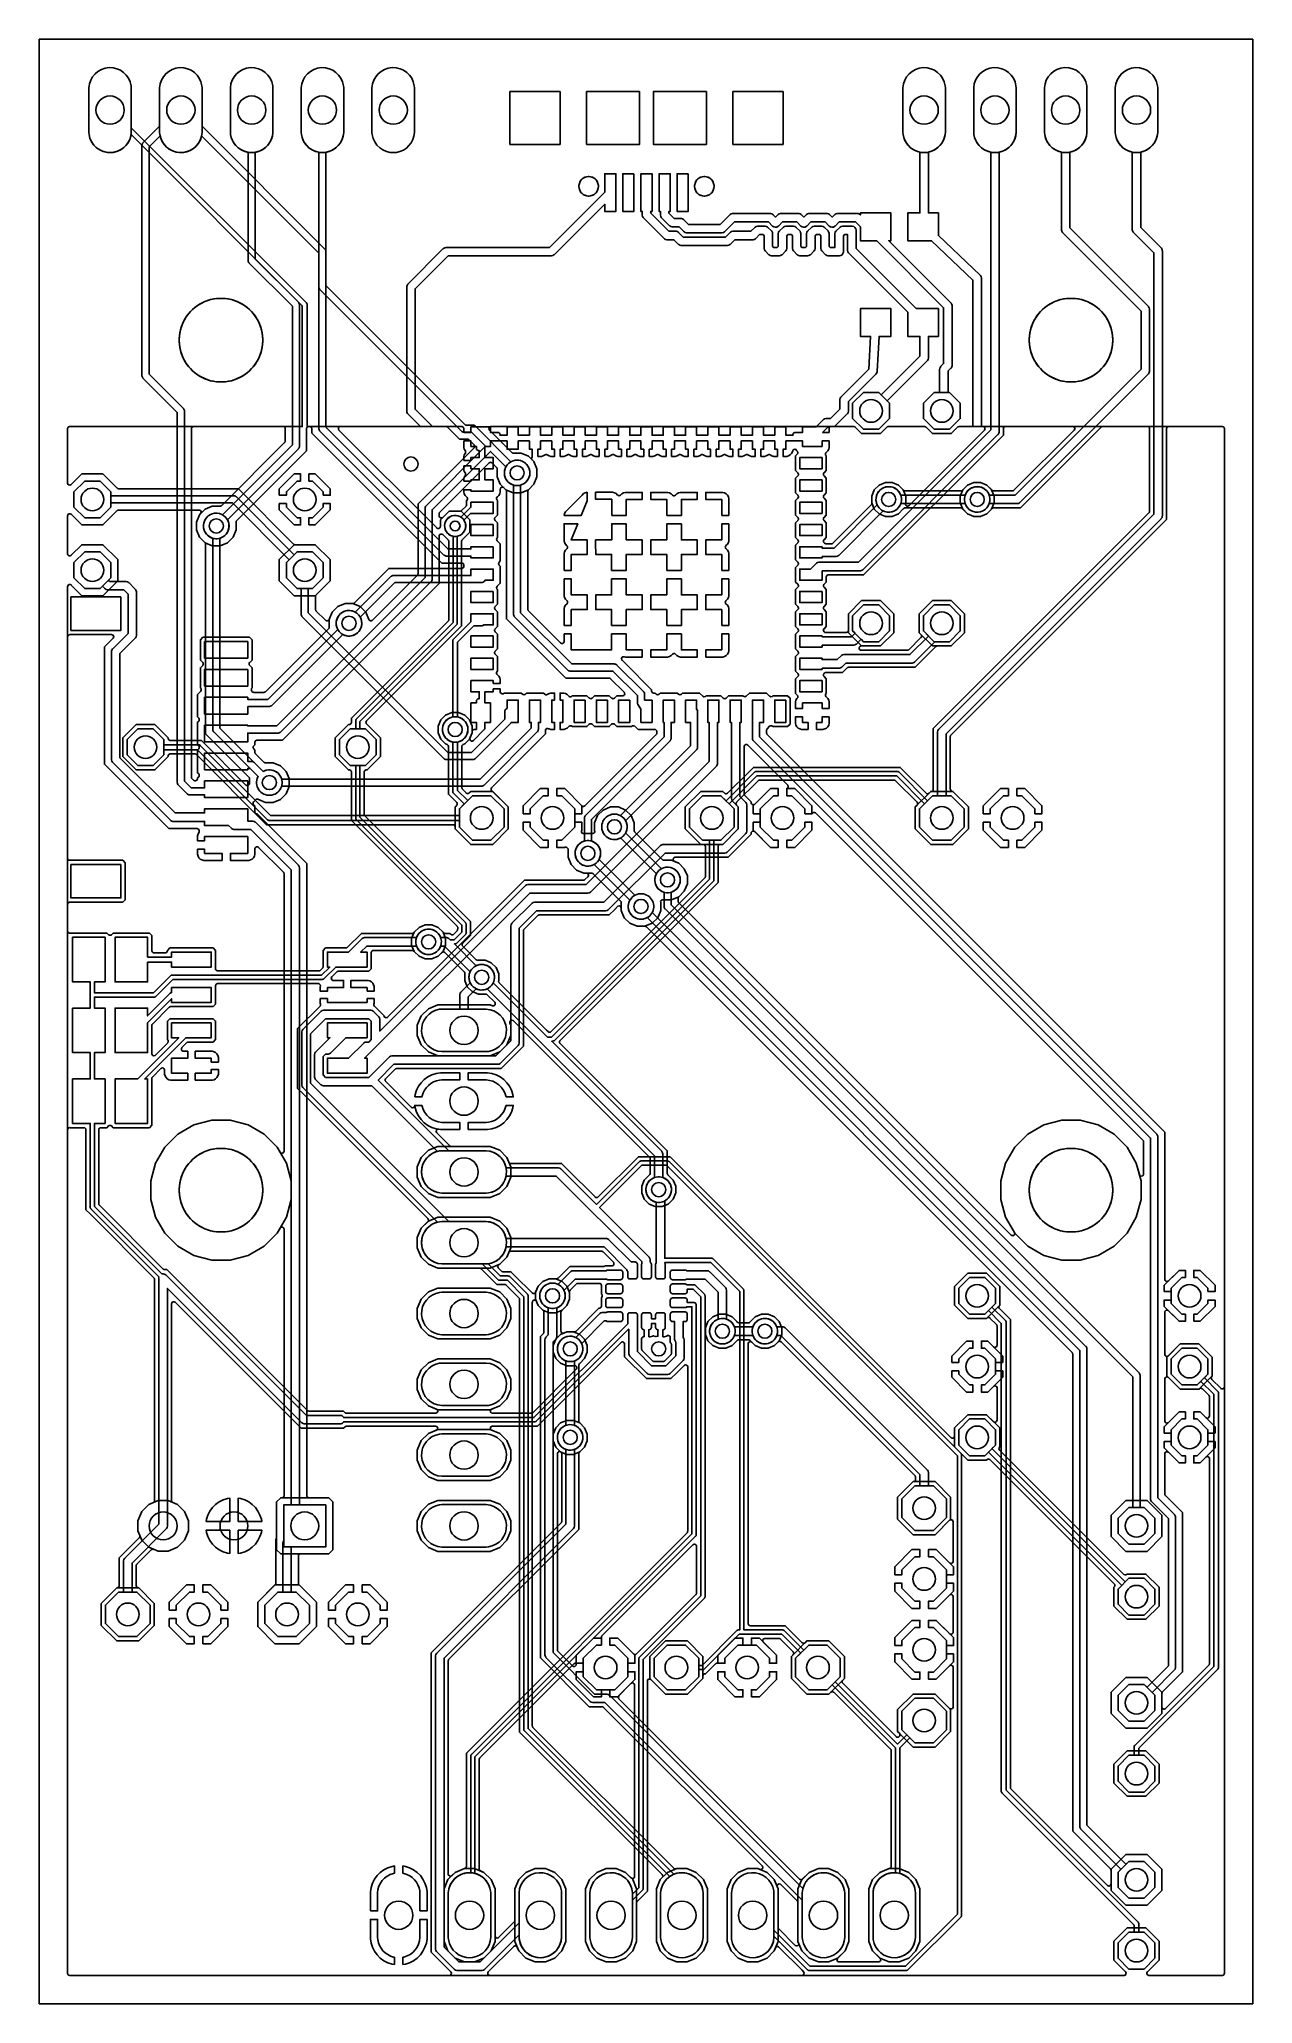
# Model space of a CAD drawing. Header units: millimetres. Extents: x 1.3 to 44.8, y 11.4 to 81.9.
import ezdxf

# ---------------------------------------------------------------- set-up
doc = ezdxf.new("R2010")
doc.units = ezdxf.units.MM

msp = doc.modelspace()

# ---------------------------------------------------------------- linework, layer by layer
at = {"layer": '16_copper'}
for points in [[(3.922, 77.858, 0.357806), (4.572, 78.576), (4.572, 80.174), (4.565, 80.249, 0.906347), (3.048, 80.174), (3.048, 78.576), (3.055, 78.501, 0.385742), (3.847, 77.851)], [(8.752, 55.305), (7.202, 55.305), (7.202, 55.055), (6.72, 55.055), (6.477, 55.298), (6.477, 68.58), (6.476, 68.585), (6.477, 68.591, 0.111436), (6.46, 68.644), (6.455, 68.65), (6.45, 68.658), (6.444, 68.665), (6.44, 68.67), (5.207, 69.903), (5.207, 78.052), (5.605, 78.451), (5.61, 78.428, 0.862606), (7.112, 78.576), (7.112, 80.174), (7.105, 80.249, 0.906347), (5.588, 80.174), (5.588, 78.793), (4.99, 78.195), (4.987, 78.191), (4.983, 78.187, 0.11143), (4.957, 78.137), (4.956, 78.13), (4.954, 78.12), (4.954, 78.111), (4.953, 78.105), (4.953, 69.85), (4.954, 69.845), (4.953, 69.839, 0.111436), (4.97, 69.786), (4.975, 69.78), (4.98, 69.772), (4.986, 69.765), (4.99, 69.76), (6.223, 68.527), (6.223, 55.245), (6.224, 55.24), (6.223, 55.234, 0.111436), (6.24, 55.181), (6.245, 55.175), (6.25, 55.167), (6.256, 55.16), (6.26, 55.155), (6.578, 54.838), (6.582, 54.834), (6.586, 54.83, 0.11143), (6.635, 54.805), (6.642, 54.804), (6.652, 54.801), (6.661, 54.801), (6.668, 54.8), (7.202, 54.8), (7.202, 54.705), (8.752, 54.705)], [(7.709, 64.003, 0.493144), (8.031, 64.655), (8.02, 64.673), (10.567, 67.22), (10.571, 67.224), (10.575, 67.228, 0.11143), (10.6, 67.278), (10.601, 67.285), (10.604, 67.295), (10.604, 67.304), (10.604, 67.31), (10.604, 72.39), (10.604, 72.395), (10.604, 72.401, 0.111436), (10.587, 72.454), (10.583, 72.46), (10.577, 72.468), (10.571, 72.475), (10.567, 72.48), (9.017, 74.03), (9.017, 77.861), (9.075, 77.873, 0.330355), (9.652, 78.576), (9.652, 80.174), (9.645, 80.249, 0.906347), (8.128, 80.174), (8.128, 78.576), (8.135, 78.501, 0.303346), (8.705, 77.873), (8.763, 77.861), (8.763, 73.978), (8.764, 73.972), (8.763, 73.967, 0.111436), (8.78, 73.913), (8.785, 73.908), (8.79, 73.899), (8.796, 73.893), (8.8, 73.888), (10.351, 72.337), (10.351, 67.363), (7.841, 64.853), (7.823, 64.863, 1), (7.417, 64.042), (7.473, 64.019, 0.098491), (7.65, 63.995)], [(16.913, 68.038), (16.909, 68.042, 0.11143), (16.86, 68.068), (16.853, 68.069), (16.843, 68.071), (16.834, 68.071), (16.828, 68.072), (16.563, 68.072), (11.557, 73.078), (11.557, 77.861), (11.615, 77.873, 0.330355), (12.192, 78.576), (12.192, 80.174), (12.185, 80.249, 0.906347), (10.668, 80.174), (10.668, 78.576), (10.675, 78.501, 0.303346), (11.245, 77.873), (11.303, 77.861), (11.303, 73.025), (11.304, 73.02), (11.303, 73.014, 0.111436), (11.32, 72.961), (11.325, 72.955), (11.33, 72.947), (11.336, 72.94), (11.34, 72.935), (16.42, 67.855), (16.424, 67.852), (16.428, 67.848, 0.11143), (16.478, 67.822), (16.485, 67.821), (16.495, 67.819), (16.504, 67.819), (16.51, 67.818), (16.775, 67.818), (17.283, 67.31), (15.15, 65.177), (15.147, 65.173), (15.143, 65.169, 0.11143), (15.117, 65.12), (15.116, 65.113), (15.114, 65.103), (15.114, 65.094), (15.113, 65.088), (15.113, 62.6), (9.79, 57.277), (8.752, 57.277), (8.752, 57.305), (7.202, 57.305), (7.202, 56.705), (8.752, 56.705), (8.752, 57.023), (9.843, 57.023), (9.848, 57.024), (9.853, 57.023, 0.111436), (9.907, 57.04), (9.912, 57.045), (9.921, 57.05), (9.927, 57.056), (9.932, 57.06), (15.33, 62.458), (15.333, 62.462), (15.337, 62.466, 0.11143), (15.363, 62.515), (15.364, 62.522), (15.366, 62.532), (15.366, 62.541), (15.367, 62.548), (15.367, 65.035), (17.463, 67.13), (18.015, 66.578), (18.004, 66.56, 1), (18.826, 66.155), (18.849, 66.21, 0.668178), (18.212, 66.768), (18.194, 66.758), (16.917, 68.035)], [(14.082, 77.858, 0.357806), (14.732, 78.576), (14.732, 80.174), (14.725, 80.249, 0.906347), (13.208, 80.174), (13.208, 78.576), (13.215, 78.501, 0.385742), (14.007, 77.851)], [(33.132, 77.858, 0.357806), (33.782, 78.576), (33.782, 80.174), (33.775, 80.249, 0.906347), (32.258, 80.174), (32.258, 78.576), (32.265, 78.501, 0.385742), (33.057, 77.851)], [(35.672, 77.858, 0.357806), (36.322, 78.576), (36.322, 80.174), (36.315, 80.249, 0.906347), (34.798, 80.174), (34.798, 78.576), (34.805, 78.501, 0.385742), (35.597, 77.851)], [(38.212, 77.858, 0.357806), (38.862, 78.576), (38.862, 80.174), (38.855, 80.249, 0.906347), (37.338, 80.174), (37.338, 78.576), (37.345, 78.501, 0.385742), (38.137, 77.851)], [(40.752, 77.858, 0.357806), (41.402, 78.576), (41.402, 80.174), (41.395, 80.249, 0.906347), (39.878, 80.174), (39.878, 78.576), (39.885, 78.501, 0.385742), (40.677, 77.851)], [(40.198, 12.446), (40.201, 12.446, 0.54841), (40.262, 12.559), (40.257, 12.566), (40.253, 12.573, 0.015772), (40.249, 12.576), (39.827, 12.998), (39.827, 13.672), (40.303, 14.148), (40.977, 14.148), (41.453, 13.672), (41.453, 12.998), (41.031, 12.576), (41.029, 12.574), (41.027, 12.572, 0.54841), (41.064, 12.449), (41.072, 12.448), (41.08, 12.446, 0.01577), (41.084, 12.446), (43.718, 12.446), (43.723, 12.447, 0.392588), (43.794, 12.522), (43.794, 67.945), (43.793, 67.951, 0.392588), (43.718, 68.021), (34.277, 68.021), (34.269, 68.02), (34.26, 68.019, 0.087654), (34.236, 68.009), (34.23, 68.004), (34.223, 67.999), (33.992, 67.767), (33.318, 67.767), (33.087, 67.999), (33.08, 68.004), (33.073, 68.009, 0.087651), (33.049, 68.019), (33.041, 68.02), (33.033, 68.021), (31.737, 68.021), (31.729, 68.02), (31.72, 68.019, 0.087654), (31.696, 68.009), (31.69, 68.004), (31.683, 67.999), (31.452, 67.767), (30.778, 67.767), (30.547, 67.999), (30.54, 68.004), (30.533, 68.009, 0.087651), (30.509, 68.019), (30.501, 68.02), (30.493, 68.021), (17.474, 68.021), (17.471, 68.021), (17.468, 68.021, 0.54841), (17.408, 67.908), (17.413, 67.901), (17.417, 67.895, 0.015772), (17.42, 67.891), (17.598, 67.713), (17.598, 67.713), (17.866, 67.445), (17.866, 67.445), (18.22, 67.091), (18.227, 67.086), (18.234, 67.08, 0.087651), (18.258, 67.07), (18.266, 67.07), (18.274, 67.069), (18.556, 67.069), (18.818, 66.96), (19.018, 66.76), (19.126, 66.499), (19.126, 66.216), (19.018, 65.955), (18.818, 65.755), (18.556, 65.646), (18.274, 65.646), (18.012, 65.755), (17.812, 65.955), (17.704, 66.216), (17.704, 66.498), (17.703, 66.507), (17.702, 66.515, 0.087654), (17.692, 66.54), (17.687, 66.545), (17.681, 66.552), (17.516, 66.717), (17.512, 66.721, 0.39257), (17.409, 66.717), (15.643, 64.952), (15.638, 64.945), (15.633, 64.939, 0.087651), (15.623, 64.914), (15.622, 64.907), (15.621, 64.898), (15.621, 64.815), (15.621, 64.813), (15.621, 64.81, 0.54841), (15.734, 64.749), (15.741, 64.754), (15.748, 64.758, 0.015772), (15.751, 64.761), (15.973, 64.983), (16.412, 64.983), (16.723, 64.672), (16.723, 64.233), (16.443, 63.953), (16.438, 63.946), (16.433, 63.94, 0.087651), (16.423, 63.915), (16.422, 63.908), (16.421, 63.899), (16.421, 60.865), (13.014, 57.458), (13.012, 57.456), (13.01, 57.454), (13.007, 57.449), (13.007, 57.449), (13.007, 57.449), (13.005, 57.447), (13.001, 57.44, 0.235825), (12.998, 57.372), (13.002, 57.367), (13.002, 57.367), (13.002, 57.367), (13.003, 57.365), (13.007, 57.358, 0.0185), (13.01, 57.354), (13.014, 57.35), (13.014, 57.35), (13.513, 56.852), (13.513, 56.178), (13.037, 55.702), (13.005, 55.702, 0.414214), (12.929, 55.626), (12.929, 54.101), (12.93, 54.093), (12.93, 54.084, 0.087654), (12.941, 54.06), (12.946, 54.054), (12.951, 54.047), (16.739, 50.26), (16.739, 49.753), (16.465, 49.479), (16.461, 49.474, 0.39257), (16.465, 49.371), (16.947, 48.889), (16.949, 48.888), (16.95, 48.887, 0.20317), (17.01, 48.867), (17.02, 48.87), (17.266, 48.87), (17.49, 48.777), (17.662, 48.605), (17.755, 48.381), (17.755, 48.135), (17.754, 48.133), (17.752, 48.124, 0.155311), (17.761, 48.079), (17.768, 48.07), (17.772, 48.064, 0.007911), (17.774, 48.062), (19.471, 46.365), (19.471, 46.365), (19.526, 46.31), (19.531, 46.306, 0.392527), (19.634, 46.31), (25.149, 51.825), (25.154, 51.832), (25.16, 51.838, 0.087651), (25.17, 51.863), (25.17, 51.87), (25.171, 51.879), (25.171, 52.946), (25.171, 52.952, 0.392588), (25.095, 53.023), (25.005, 53.023), (24.447, 53.58), (24.447, 54.37), (25.005, 54.927), (25.795, 54.927), (25.858, 54.864), (25.863, 54.861, 0.39257), (25.966, 54.864), (26.737, 55.635), (26.893, 55.791), (32.162, 55.791), (33.089, 54.864), (33.094, 54.861, 0.392527), (33.197, 54.864), (33.26, 54.927), (34.05, 54.927), (34.607, 54.37), (34.607, 53.58), (34.05, 53.023), (33.26, 53.023), (32.703, 53.58), (32.703, 54.37), (32.766, 54.433), (32.769, 54.438, 0.39257), (32.766, 54.541), (31.995, 55.312), (31.988, 55.317), (31.982, 55.322, 0.087651), (31.957, 55.332), (31.95, 55.333), (31.941, 55.334), (27.114, 55.334), (27.105, 55.333), (27.097, 55.332, 0.087654), (27.072, 55.322), (27.067, 55.317), (27.06, 55.312), (26.289, 54.541), (26.286, 54.536, 0.39257), (26.289, 54.433), (26.352, 54.37), (26.352, 53.58), (25.795, 53.023), (25.705, 53.023), (25.699, 53.022, 0.392588), (25.629, 52.946), (25.629, 51.658), (19.957, 45.987), (19.954, 45.982, 0.39257), (19.957, 45.879), (23.599, 42.237), (23.8, 42.036), (23.8, 41.224), (23.8, 41.223), (23.8, 41.221, 0.203171), (23.829, 41.165), (23.838, 41.16), (24.012, 40.985), (24.105, 40.761), (24.105, 40.519), (24.012, 40.295), (23.84, 40.123), (23.616, 40.03), (23.374, 40.03), (23.15, 40.123), (22.978, 40.295), (22.885, 40.519), (22.885, 40.761), (22.978, 40.985), (23.152, 41.159), (23.154, 41.16), (23.162, 41.165, 0.155276), (23.187, 41.204), (23.189, 41.214), (23.19, 41.222, 0.007865), (23.19, 41.224), (23.19, 41.752), (23.189, 41.761), (23.188, 41.769, 0.087654), (23.178, 41.794), (23.173, 41.799), (23.168, 41.806), (19.04, 45.934), (18.28, 46.694), (18.275, 46.698), (18.269, 46.703, 0.747777), (18.156, 46.611), (18.186, 46.537), (18.186, 46.173), (18.047, 45.837), (17.79, 45.58), (17.454, 45.441), (15.566, 45.441), (15.23, 45.58), (14.973, 45.837), (14.834, 46.173), (14.834, 46.537), (14.973, 46.873), (15.23, 47.13), (15.566, 47.269), (17.454, 47.269), (17.528, 47.239), (17.535, 47.237), (17.541, 47.235, 0.747787), (17.611, 47.363), (17.343, 47.631), (17.341, 47.632), (17.34, 47.633, 0.20317), (17.28, 47.653), (17.27, 47.65), (17.024, 47.65), (16.8, 47.743), (16.628, 47.915), (16.535, 48.139), (16.535, 48.385), (16.536, 48.387), (16.538, 48.396, 0.155311), (16.529, 48.441), (16.522, 48.45), (16.518, 48.456, 0.007911), (16.516, 48.458), (15.827, 49.147), (15.822, 49.15, 0.39257), (15.719, 49.147), (15.585, 49.013), (15.361, 48.92), (15.119, 48.92), (14.895, 49.013), (14.723, 49.185), (14.63, 49.409), (14.63, 49.651), (14.723, 49.875), (14.895, 50.047), (15.119, 50.14), (15.361, 50.14), (15.585, 50.047), (15.759, 49.873), (15.76, 49.871), (15.765, 49.863, 0.155365), (15.804, 49.838), (15.814, 49.836), (15.822, 49.835, 0.007957), (15.824, 49.835), (16.001, 49.835), (16.034, 49.802, 0.414222), (16.142, 49.802), (16.259, 49.92), (16.264, 49.927), (16.27, 49.933, 0.087664), (16.28, 49.958), (16.28, 49.965), (16.281, 49.974, 0.331252), (16.269, 50.08), (16.264, 50.086), (16.259, 50.093), (12.471, 53.88), (12.471, 55.626), (12.471, 55.632, 0.372127), (12.401, 55.701), (12.395, 55.702), (12.363, 55.702), (11.887, 56.178), (11.887, 56.852), (12.363, 57.328), (12.395, 57.328, 0.414214), (12.471, 57.404), (12.471, 57.562), (15.942, 61.032), (15.947, 61.039), (15.952, 61.046, 0.087651), (15.962, 61.07), (15.963, 61.078), (15.964, 61.086), (15.964, 63.899), (15.963, 63.908), (15.962, 63.916, 0.087654), (15.952, 63.94), (15.947, 63.946), (15.942, 63.953), (15.751, 64.144), (15.749, 64.145), (15.747, 64.147, 0.54841), (15.624, 64.11), (15.623, 64.102), (15.621, 64.094, 0.01577), (15.621, 64.09), (15.621, 62.39), (10, 56.769), (9.082, 56.769), (9.077, 56.768, 0.392588), (9.006, 56.693), (9.006, 56.6), (8.965, 56.559, 0.414222), (8.965, 56.451), (9.006, 56.41), (9.006, 56.334), (9.007, 56.329), (9.007, 56.326), (9.007, 56.324), (9.008, 56.317, 0.087654), (9.018, 56.293), (9.023, 56.287), (9.028, 56.28), (9.33, 55.979), (9.337, 55.973), (9.344, 55.968, 0.087651), (9.368, 55.958), (9.376, 55.957), (9.384, 55.956), (9.666, 55.956), (9.928, 55.848), (10.128, 55.648), (10.236, 55.386), (10.236, 55.104), (10.128, 54.842), (9.928, 54.642), (9.666, 54.534), (9.384, 54.534), (9.111, 54.647), (9.102, 54.649), (9.093, 54.652, 0.276848), (9.016, 54.615), (9.013, 54.607), (8.965, 54.559), (8.962, 54.554, 0.392535), (8.965, 54.451), (9.006, 54.41), (9.006, 54.194), (9.007, 54.188, 0.237984), (9.042, 54.13), (9.046, 54.127, 0.093668), (9.082, 54.118), (9.089, 54.118), (10.865, 52.342), (10.865, 29.659), (10.866, 29.654, 0.392588), (10.941, 29.583), (11.654, 29.583), (11.803, 29.434), (11.803, 27.716), (11.654, 27.567), (9.936, 27.567), (9.787, 27.716), (9.787, 29.434), (9.936, 29.583), (9.976, 29.583, 0.414214), (10.052, 29.659), (10.052, 39.222), (10.052, 39.223), (10.052, 39.225, 0.645603), (9.923, 39.276), (9.916, 39.268), (9.911, 39.262, 0.009562), (9.91, 39.26), (9.803, 39.075), (9.335, 38.607), (8.761, 38.275), (8.121, 38.104), (7.459, 38.104), (6.819, 38.275), (6.245, 38.607), (5.777, 39.075), (5.445, 39.649), (5.274, 40.289), (5.274, 40.951), (5.445, 41.591), (5.777, 42.165), (6.245, 42.633), (6.819, 42.965), (7.459, 43.136), (8.121, 43.136), (8.761, 42.965), (9.335, 42.633), (9.803, 42.165), (9.91, 41.98), (9.911, 41.979), (9.912, 41.977, 0.645601), (10.049, 41.998), (10.051, 42.008), (10.052, 42.016, 0.009568), (10.052, 42.018), (10.052, 51.973), (10.051, 51.982), (10.05, 51.99, 0.087654), (10.04, 52.015), (10.035, 52.02), (10.03, 52.027), (9.136, 52.921), (9.134, 52.923), (9.132, 52.925, 0.548399), (9.009, 52.888), (9.008, 52.879), (9.006, 52.872, 0.01577), (9.006, 52.867), (9.006, 52.672), (8.989, 52.607), (8.955, 52.549), (8.908, 52.502), (8.85, 52.468), (8.785, 52.451), (8.127, 52.451), (8.127, 52.705), (8.752, 52.705), (8.752, 53.305), (7.202, 53.305), (7.202, 53.155), (6.948, 53.155), (6.948, 53.338), (6.965, 53.403), (7.002, 53.466), (7.004, 53.472), (7.007, 53.478, 0.233833), (6.99, 53.558), (6.972, 53.576, 0.144305), (6.934, 53.597), (6.926, 53.597), (6.918, 53.599), (5.913, 53.599), (3.607, 55.905), (3.607, 60.11), (3.92, 60.423), (3.921, 60.425), (3.923, 60.427, 0.54841), (3.886, 60.55), (3.878, 60.551), (3.87, 60.552, 0.01577), (3.866, 60.553), (2.362, 60.553), (2.357, 60.552, 0.392588), (2.286, 60.476), (2.286, 52.534), (2.287, 52.528, 0.392588), (2.362, 52.457), (4.265, 52.457), (4.354, 52.368), (4.354, 51.042), (4.265, 50.953), (2.362, 50.953), (2.357, 50.952, 0.392588), (2.286, 50.876), (2.286, 12.522), (2.287, 12.517, 0.392588), (2.362, 12.446), (40.196, 12.446)], [(6.877, 55.309, 0.353397), (6.947, 55.374), (6.947, 55.379), (6.948, 55.385), (6.948, 55.41), (6.989, 55.451, 0.414222), (6.989, 55.559), (6.948, 55.6), (6.948, 56.41), (6.989, 56.451, 0.414222), (6.989, 56.559), (6.948, 56.6), (6.948, 57.41), (6.989, 57.451, 0.414222), (6.989, 57.559), (6.948, 57.6), (6.948, 58.41), (7.061, 58.523), (7.064, 58.528, 0.294747), (7.075, 58.609), (7.073, 58.614, 0.04807), (7.061, 58.631), (7.05, 58.642), (7.05, 59.368), (7.133, 59.451), (7.136, 59.456, 0.39257), (7.133, 59.559), (7.05, 59.642), (7.05, 60.368), (7.139, 60.457), (8.815, 60.457), (8.904, 60.368), (8.904, 59.642), (8.821, 59.559), (8.818, 59.554, 0.39257), (8.821, 59.451), (8.904, 59.368), (8.904, 58.642), (8.893, 58.631), (8.89, 58.626, 0.311053), (8.893, 58.523), (8.91, 58.506, 0.144304), (8.948, 58.485), (8.956, 58.485), (8.964, 58.483), (9.336, 58.483), (9.344, 58.485), (9.353, 58.485, 0.087654), (9.377, 58.496), (9.383, 58.501), (9.389, 58.506), (11.649, 60.765), (11.654, 60.772), (11.66, 60.779, 0.087651), (11.67, 60.803), (11.67, 60.811), (11.671, 60.819), (11.671, 61.101), (11.78, 61.363), (11.98, 61.563), (12.241, 61.671), (12.524, 61.671), (12.785, 61.563), (12.985, 61.363), (13.097, 61.093), (13.102, 61.084), (13.107, 61.076, 0.383476), (13.207, 61.057), (13.213, 61.061), (13.222, 61.068), (14.837, 62.683), (14.842, 62.69), (14.847, 62.696, 0.01577), (14.85, 62.7), (14.852, 62.706), (14.852, 62.707), (14.853, 62.709), (14.856, 62.716, 0.015767), (14.857, 62.721), (14.858, 62.725), (14.858, 62.728), (14.858, 62.732), (14.859, 62.737), (14.859, 65.245), (16.87, 67.256), (16.872, 67.258, 0.403381), (16.87, 67.364), (16.692, 67.542), (16.685, 67.547), (16.679, 67.552, 0.087664), (16.654, 67.562), (16.647, 67.563), (16.638, 67.564), (16.352, 67.564), (15.917, 67.999), (15.911, 68.004), (15.904, 68.009, 0.087651), (15.879, 68.019), (15.872, 68.02), (15.863, 68.021), (10.935, 68.021), (10.929, 68.02, 0.392588), (10.858, 67.945), (10.858, 67.152), (8.354, 64.647), (8.348, 64.64), (8.343, 64.634, 0.087651), (8.333, 64.609), (8.332, 64.602), (8.331, 64.593), (8.331, 64.311), (8.223, 64.05), (8.023, 63.85), (7.761, 63.741), (7.479, 63.741), (7.217, 63.85), (7.017, 64.05), (6.909, 64.311), (6.909, 64.594), (7.017, 64.855), (7.217, 65.055), (7.479, 65.164), (7.761, 65.164), (7.769, 65.165), (7.778, 65.166, 0.087654), (7.802, 65.176), (7.808, 65.181), (7.815, 65.186), (10.074, 67.445), (10.079, 67.452), (10.085, 67.459, 0.087651), (10.095, 67.483), (10.095, 67.491), (10.097, 67.499), (10.097, 67.945), (10.096, 67.951, 0.392588), (10.02, 68.021), (6.807, 68.021), (6.802, 68.02, 0.392588), (6.731, 67.945), (6.731, 55.434), (6.732, 55.426), (6.733, 55.417, 0.087644), (6.743, 55.393), (6.748, 55.387), (6.753, 55.38), (6.803, 55.331), (6.81, 55.326), (6.816, 55.32, 0.079388), (6.841, 55.31), (6.848, 55.31), (6.857, 55.308), (6.872, 55.308)], [(31.629, 64.795), (31.405, 64.888), (31.233, 65.06), (31.14, 65.284), (31.14, 65.526), (31.233, 65.75), (31.405, 65.922), (31.629, 66.015), (31.871, 66.015), (32.095, 65.922), (32.269, 65.748), (32.27, 65.746), (32.275, 65.738, 0.155365), (32.314, 65.713), (32.324, 65.711), (32.332, 65.71, 0.007957), (32.334, 65.71), (34.341, 65.71), (34.342, 65.71), (34.344, 65.71, 0.203178), (34.4, 65.739), (34.406, 65.748), (34.58, 65.922), (34.804, 66.015), (35.046, 66.015), (35.27, 65.922), (35.442, 65.75), (35.535, 65.526), (35.535, 65.284), (35.442, 65.06), (35.27, 64.888), (35.046, 64.795), (34.804, 64.795), (34.58, 64.888), (34.406, 65.062), (34.405, 65.064), (34.4, 65.072, 0.155365), (34.361, 65.097), (34.351, 65.099), (34.343, 65.1, 0.007957), (34.341, 65.1), (32.334, 65.1), (32.333, 65.1), (32.331, 65.1, 0.203178), (32.275, 65.071), (32.269, 65.062), (32.095, 64.888), (31.871, 64.795)], [(31.839, 64.956, 0.264713), (32.182, 65.253), (34.493, 65.253), (34.514, 65.202, 1), (35.336, 65.608), (35.306, 65.66, 0.617657), (34.493, 65.557), (32.182, 65.557), (32.161, 65.608, 1), (31.339, 65.202), (31.369, 65.15, 0.267948), (31.78, 64.948)], [(17.579, 48.113, 0.663819), (16.947, 48.673), (16.167, 49.454), (16.192, 49.454, 0.14431), (16.234, 49.466), (16.239, 49.471), (16.246, 49.476), (16.564, 49.794), (16.569, 49.8), (16.574, 49.807, 0.087651), (16.584, 49.831), (16.585, 49.839), (16.586, 49.847), (16.586, 50.165), (16.585, 50.173), (16.584, 50.182, 0.087654), (16.574, 50.206), (16.569, 50.212), (16.564, 50.219), (12.776, 54.007), (12.776, 55.855), (12.974, 55.855), (13.36, 56.241), (13.36, 56.789), (12.974, 57.175), (12.776, 57.175), (12.776, 57.436), (16.246, 60.906), (16.251, 60.913), (16.257, 60.919, 0.087651), (16.267, 60.944), (16.268, 60.951), (16.269, 60.96), (16.269, 64.081), (16.314, 64.094, 1), (16.071, 64.811), (16.025, 64.792, 0.714263), (16.116, 64.081), (16.116, 60.992), (12.646, 57.521), (12.641, 57.515), (12.636, 57.508, 0.087651), (12.626, 57.484), (12.625, 57.476), (12.624, 57.468), (12.624, 57.175), (12.426, 57.175), (12.04, 56.789), (12.04, 56.241), (12.426, 55.855), (12.624, 55.855), (12.624, 53.975), (12.625, 53.967), (12.626, 53.958, 0.087654), (12.636, 53.934), (12.641, 53.928), (12.646, 53.921), (16.434, 50.133), (16.434, 49.879), (16.161, 49.606), (16.014, 49.606), (15.983, 49.638, 0.172365), (15.891, 49.682), (15.875, 49.682), (15.672, 49.682), (15.651, 49.733, 1), (14.829, 49.327), (14.859, 49.275, 0.617657), (15.672, 49.378), (15.812, 49.378), (16.732, 48.458), (16.711, 48.407, 0.663819), (17.343, 47.847), (23.343, 41.847), (23.343, 41.072), (23.292, 41.051, 1), (23.698, 40.229), (23.75, 40.259, 0.617657), (23.647, 41.072), (23.647, 41.91), (23.647, 41.916), (23.647, 41.921, 0.153128), (23.613, 42.006), (23.603, 42.018), (19.659, 45.961), (19.685, 45.961, 0.14431), (19.726, 45.973), (19.732, 45.978), (19.739, 45.984), (25.454, 51.699), (25.459, 51.705), (25.464, 51.712, 0.087651), (25.474, 51.736), (25.475, 51.744), (25.476, 51.753), (25.476, 53.175), (25.731, 53.175), (26.2, 53.644), (26.2, 54.306), (26.02, 54.487), (27.019, 55.486), (32.036, 55.486), (33.035, 54.487), (32.855, 54.306), (32.855, 53.644), (33.324, 53.175), (33.986, 53.175), (34.455, 53.644), (34.455, 54.306), (33.986, 54.775), (33.324, 54.775), (33.143, 54.595), (32.121, 55.616), (32.115, 55.621), (32.108, 55.627, 0.087651), (32.084, 55.637), (32.076, 55.638), (32.068, 55.639), (26.988, 55.639), (26.979, 55.637), (26.971, 55.637, 0.087654), (26.946, 55.627), (26.941, 55.622), (26.934, 55.616), (25.912, 54.595), (25.731, 54.775), (25.069, 54.775), (24.6, 54.306), (24.6, 53.644), (25.069, 53.175), (25.324, 53.175), (25.324, 51.784), (19.653, 46.114), (19.507, 46.114), (17.558, 48.062)], [(11.549, 29.329), (10.611, 29.329), (10.611, 52.173), (10.61, 52.179), (10.61, 52.185, 0.153128), (10.577, 52.27), (10.566, 52.281), (9.028, 53.819), (9.024, 53.823), (9.02, 53.827, 0.153125), (8.936, 53.863), (8.92, 53.864), (8.752, 53.864), (8.752, 54.305), (7.202, 54.305), (7.202, 54.157), (6.144, 54.157), (4.166, 56.136), (4.166, 59.878), (4.716, 60.429), (4.72, 60.433), (4.724, 60.437, 0.153125), (4.76, 60.521), (4.761, 60.537), (4.761, 62.073), (4.76, 62.079), (4.76, 62.085, 0.153128), (4.727, 62.17), (4.716, 62.181), (4.478, 62.419), (4.474, 62.423), (4.47, 62.427, 0.153125), (4.386, 62.463), (4.37, 62.464), (3.792, 62.464), (3.75, 62.506), (3.835, 62.591), (3.835, 63.139), (3.449, 63.525), (2.901, 63.525), (2.515, 63.139), (2.515, 62.591), (2.901, 62.205), (3.449, 62.205), (3.534, 62.29), (3.621, 62.204), (3.625, 62.2), (3.629, 62.196, 0.153125), (3.713, 62.16), (3.729, 62.159), (4.307, 62.159), (4.456, 62.01), (4.456, 60.6), (3.905, 60.049), (3.902, 60.045), (3.898, 60.041, 0.153125), (3.862, 59.957), (3.861, 59.941), (3.861, 56.073), (3.861, 56.067), (3.861, 56.062, 0.153128), (3.895, 55.977), (3.905, 55.965), (5.974, 53.897), (5.978, 53.894), (5.982, 53.889, 0.153125), (6.066, 53.853), (6.081, 53.853), (7.202, 53.853), (7.202, 53.705), (8.061, 53.705), (8.163, 53.604), (8.167, 53.6), (8.171, 53.596, 0.153125), (8.255, 53.56), (8.271, 53.559), (8.857, 53.559), (10.306, 52.11), (10.306, 29.329), (10.041, 29.329), (10.041, 27.821), (11.549, 27.821)], [(8.752, 57.976), (9.525, 57.976), (9.53, 57.976), (9.536, 57.976, 0.111436), (9.589, 57.993), (9.595, 57.997), (9.603, 58.003), (9.61, 58.009), (9.615, 58.013), (12.162, 60.56), (12.18, 60.549, 1), (12.585, 61.371), (12.53, 61.394, 0.668178), (11.972, 60.757), (11.982, 60.739), (9.472, 58.23), (8.752, 58.23), (8.752, 58.305), (7.202, 58.305), (7.202, 57.705), (8.752, 57.705)], [(16.75, 53.023), (16.192, 53.58), (16.192, 54.37), (16.247, 54.424), (16.25, 54.429, 0.39257), (16.247, 54.532), (15.951, 54.828), (15.951, 56.539), (15.951, 56.541), (15.951, 56.542, 0.218353), (15.922, 56.599), (15.913, 56.604), (15.906, 56.609, 0.00789), (15.904, 56.61), (15.847, 56.633), (15.676, 56.805), (15.583, 57.029), (15.583, 57.271), (15.676, 57.495), (15.847, 57.667), (16.071, 57.76), (16.314, 57.76), (16.538, 57.667), (16.709, 57.495), (16.802, 57.271), (16.802, 57.029), (16.709, 56.805), (16.538, 56.633), (16.481, 56.61, 0.229641), (16.437, 56.56), (16.435, 56.549), (16.434, 56.542, 0.007896), (16.434, 56.539), (16.434, 55.059), (16.435, 55.051), (16.436, 55.042, 0.087654), (16.446, 55.018), (16.451, 55.012), (16.456, 55.005), (16.588, 54.873), (16.593, 54.87, 0.392527), (16.696, 54.873), (16.75, 54.927), (17.54, 54.927), (18.097, 54.37), (18.097, 53.58), (17.54, 53.023)], [(17.945, 53.644), (17.945, 54.306), (17.476, 54.775), (16.814, 54.775), (16.642, 54.604), (16.281, 54.964), (16.281, 56.701), (16.282, 56.701, 1), (16.103, 57.599), (16.045, 57.584, 0.767326), (16.103, 56.701), (16.104, 56.701), (16.104, 54.927), (16.104, 54.926), (16.104, 54.925, 0.133453), (16.117, 54.88), (16.13, 54.865), (16.516, 54.478), (16.345, 54.306), (16.345, 53.644), (16.814, 53.175), (17.476, 53.175)], [(9.614, 54.796, 1), (9.436, 55.694), (9.378, 55.679), (9.322, 55.656), (9.304, 55.645), (8.98, 55.97), (8.976, 55.973), (8.972, 55.977, 0.11143), (8.922, 56.003), (8.915, 56.004), (8.905, 56.006), (8.896, 56.006), (8.89, 56.007), (8.752, 56.007), (8.752, 56.305), (7.202, 56.305), (7.202, 55.705), (8.752, 55.705), (8.752, 55.753), (8.837, 55.753), (9.125, 55.466), (9.114, 55.448, 0.577348), (9.555, 54.788)], [(22.719, 50.089), (22.457, 50.197), (22.257, 50.397), (22.149, 50.659), (22.149, 50.941), (22.148, 50.949), (22.147, 50.958, 0.087654), (22.137, 50.982), (22.132, 50.988), (22.126, 50.995), (21.15, 51.971), (21.143, 51.977), (21.136, 51.982, 0.087651), (21.112, 51.992), (21.104, 51.993), (21.096, 51.994), (20.814, 51.994), (20.552, 52.102), (20.352, 52.302), (20.244, 52.564), (20.244, 52.859), (20.243, 52.862), (20.244, 52.865, 0.430671), (20.13, 52.926), (20.124, 52.921), (19.837, 52.921), (19.837, 53.175), (20.016, 53.175), (20.485, 53.644), (20.485, 53.823), (20.739, 53.823), (20.739, 53.536), (20.739, 53.535), (20.734, 53.529, 0.481349), (20.78, 53.419), (20.789, 53.418), (20.796, 53.416, 0.015801), (20.801, 53.416), (21.096, 53.416), (21.097, 53.416, 0.473713), (21.202, 53.495), (21.2, 53.504), (21.198, 53.511, 0.015078), (21.196, 53.516), (21.196, 53.516), (21.196, 53.799), (21.305, 54.06), (21.505, 54.26), (21.766, 54.369), (22.049, 54.369), (22.31, 54.26), (22.51, 54.06), (22.619, 53.799), (22.619, 53.517), (22.62, 53.511), (22.62, 53.506), (22.62, 53.504), (22.621, 53.5, 0.01577), (22.622, 53.495), (22.625, 53.488), (22.626, 53.486), (22.626, 53.485), (22.628, 53.479, 0.015774), (22.631, 53.475), (22.636, 53.47), (22.641, 53.463), (23.618, 52.486), (23.625, 52.481), (23.631, 52.475, 0.087651), (23.656, 52.465), (23.663, 52.465), (23.672, 52.464), (23.954, 52.464), (24.215, 52.355), (24.415, 52.155), (24.524, 51.894), (24.524, 51.611), (24.415, 51.35), (24.215, 51.15), (23.954, 51.041), (23.671, 51.041), (23.671, 51.041, 0.481017), (23.566, 50.962), (23.568, 50.954), (23.569, 50.946, 0.013545), (23.571, 50.942), (23.571, 50.941), (23.571, 50.659), (23.463, 50.397), (23.263, 50.197), (23.001, 50.089)], [(23.902, 51.303, 1), (23.723, 52.202), (23.665, 52.186), (23.61, 52.163), (23.592, 52.153), (22.308, 53.437), (22.318, 53.455, 1), (21.497, 53.86), (21.474, 53.805, 0.668178), (22.11, 53.247), (22.128, 53.257), (23.412, 51.973), (23.402, 51.955, 0.577348), (23.842, 51.295)], [(22.949, 50.351, 1), (22.771, 51.249), (22.713, 51.234), (22.657, 51.211), (22.639, 51.2), (21.355, 52.484), (21.366, 52.502, 1), (20.544, 52.908), (20.521, 52.852, 0.668178), (21.158, 52.294), (21.176, 52.305), (22.46, 51.021), (22.449, 51.003, 0.577348), (22.89, 50.343)], [(17.384, 45.6, 0.906347), (17.309, 47.117), (15.711, 47.117), (15.636, 47.11, 0.906347), (15.711, 45.593), (17.309, 45.593)], [(14.743, 43.967), (14.757, 44.053), (14.806, 44.205), (14.879, 44.348), (14.973, 44.477), (15.086, 44.59), (15.215, 44.684), (15.358, 44.757), (15.51, 44.806), (15.668, 44.831), (16.358, 44.831), (16.358, 44.577), (15.711, 44.577), (15.636, 44.57, 0.303346), (15.008, 44), (15.001, 43.967)], [(18.019, 43.967), (18.012, 44, 0.330355), (17.309, 44.577), (16.662, 44.577), (16.662, 44.831), (17.352, 44.831), (17.51, 44.806), (17.662, 44.757), (17.805, 44.684), (17.934, 44.59), (18.047, 44.477), (18.141, 44.348), (18.214, 44.205), (18.263, 44.053), (18.277, 43.967)], [(15.668, 42.799), (15.51, 42.824), (15.358, 42.873), (15.215, 42.946), (15.086, 43.04), (14.973, 43.153), (14.879, 43.282), (14.806, 43.425), (14.757, 43.577), (14.743, 43.663), (15.001, 43.663), (15.008, 43.63, 0.330355), (15.711, 43.053), (16.358, 43.053), (16.358, 42.799)], [(16.662, 42.799), (16.662, 43.053), (17.309, 43.053), (17.384, 43.06, 0.303346), (18.012, 43.63), (18.019, 43.663), (18.277, 43.663), (18.263, 43.577), (18.214, 43.425), (18.141, 43.282), (18.047, 43.153), (17.934, 43.04), (17.805, 42.946), (17.662, 42.873), (17.51, 42.824), (17.352, 42.799)], [(17.384, 40.52, 0.906347), (17.309, 42.037), (15.711, 42.037), (15.636, 42.03, 0.906347), (15.711, 40.513), (17.309, 40.513)], [(24.146, 12.929), (23.81, 13.068), (23.553, 13.325), (23.413, 13.661), (23.413, 15.549), (23.553, 15.885), (23.621, 15.953), (23.624, 15.958, 0.39257), (23.621, 16.061), (18.66, 21.022), (18.504, 21.178), (18.504, 36.704), (18.503, 36.712), (18.502, 36.721, 0.087654), (18.492, 36.745), (18.487, 36.751), (18.482, 36.758), (18.025, 37.214), (18.018, 37.219), (18.012, 37.225, 0.087651), (17.987, 37.235), (17.98, 37.235), (17.971, 37.236), (17.685, 37.236), (17.123, 37.798), (17.117, 37.803), (17.11, 37.809, 0.087651), (17.086, 37.819), (17.078, 37.819), (17.07, 37.821), (15.566, 37.821), (15.23, 37.96), (14.973, 38.217), (14.834, 38.553), (14.834, 38.917), (14.973, 39.253), (15.23, 39.51), (15.566, 39.649), (17.454, 39.649), (17.79, 39.51), (18.047, 39.253), (18.186, 38.917), (18.186, 38.553), (18.047, 38.217), (17.79, 37.96), (17.767, 37.95, 0.458562), (17.731, 37.841), (17.736, 37.835), (17.742, 37.826), (17.852, 37.716), (17.859, 37.711), (17.866, 37.705, 0.087664), (17.89, 37.695), (17.898, 37.695), (17.906, 37.694), (18.192, 37.694), (18.348, 37.537), (18.954, 36.932), (18.961, 36.926), (18.969, 36.92, 0.383473), (19.069, 36.941), (19.072, 36.948), (19.078, 36.957), (19.168, 37.175), (19.34, 37.347), (19.564, 37.44), (19.806, 37.44), (20.03, 37.347), (20.202, 37.175), (20.295, 36.951), (20.295, 36.709), (20.202, 36.485), (20.028, 36.311), (20.026, 36.31), (20.018, 36.305, 0.155365), (19.993, 36.266), (19.991, 36.256), (19.99, 36.248, 0.007957), (19.99, 36.246), (19.99, 35.562), (19.991, 35.553), (19.992, 35.543, 0.383472), (20.077, 35.487), (20.085, 35.489), (20.095, 35.492), (20.199, 35.535), (20.441, 35.535), (20.665, 35.442), (20.837, 35.27), (20.93, 35.046), (20.93, 34.804), (20.837, 34.58), (20.663, 34.406), (20.661, 34.405), (20.653, 34.4, 0.155365), (20.628, 34.361), (20.626, 34.351), (20.625, 34.343, 0.007957), (20.625, 34.341), (20.625, 32.334), (20.625, 32.333), (20.625, 32.331), (20.626, 32.323), (20.626, 32.323), (20.627, 32.322), (20.628, 32.313, 0.009963), (20.629, 32.31), (20.632, 32.303), (20.633, 32.302), (20.634, 32.301), (20.637, 32.293, 0.010141), (20.639, 32.29), (20.643, 32.286), (20.645, 32.284), (20.647, 32.282), (20.651, 32.277, 0.01039), (20.654, 32.275), (20.659, 32.272), (20.661, 32.27), (20.663, 32.269), (20.837, 32.095), (20.93, 31.871), (20.93, 31.629), (20.837, 31.405), (20.665, 31.233), (20.441, 31.14), (20.199, 31.14), (19.968, 31.236), (19.959, 31.238), (19.949, 31.241, 0.383481), (19.865, 31.184), (19.864, 31.176), (19.863, 31.166), (19.863, 24.122), (19.864, 24.114), (19.865, 24.105, 0.087654), (19.875, 24.081), (19.88, 24.075), (19.885, 24.068), (20.406, 23.548), (20.408, 23.546), (20.41, 23.544, 0.54841), (20.533, 23.581), (20.534, 23.589), (20.536, 23.597, 0.01577), (20.536, 23.602), (20.536, 23.932), (21.153, 24.549), (21.438, 24.549), (21.438, 24.295), (21.259, 24.295), (20.79, 23.826), (20.79, 23.164), (21.259, 22.695), (21.921, 22.695), (22.39, 23.164), (22.39, 23.343), (22.644, 23.343), (22.644, 23.058), (22.069, 22.483), (22.065, 22.478, 0.294747), (22.054, 22.397), (22.054, 22.397), (22.054, 22.396), (22.055, 22.396), (22.056, 22.392, 0.034415), (22.062, 22.383), (22.065, 22.38), (22.066, 22.378), (22.067, 22.377), (22.069, 22.375), (28.542, 15.902), (28.546, 15.899, 0.39257), (28.65, 15.902), (28.89, 16.142), (29.226, 16.281), (29.59, 16.281), (29.926, 16.142), (30.183, 15.885), (30.322, 15.549), (30.322, 13.661), (30.183, 13.325), (29.926, 13.068), (29.59, 12.929), (29.226, 12.929), (28.89, 13.068), (28.633, 13.325), (28.493, 13.661), (28.493, 15.057), (28.492, 15.065), (28.492, 15.074, 0.087654), (28.481, 15.098), (28.476, 15.104), (28.471, 15.111), (27.876, 15.706), (27.87, 15.71), (27.865, 15.715, 0.747777), (27.752, 15.623), (27.782, 15.549), (27.782, 13.661), (27.643, 13.325), (27.386, 13.068), (27.05, 12.929), (26.686, 12.929), (26.35, 13.068), (26.093, 13.325), (25.953, 13.661), (25.953, 15.549), (26.093, 15.885), (26.35, 16.142), (26.686, 16.281), (27.05, 16.281), (27.124, 16.251), (27.13, 16.249), (27.137, 16.247, 0.747787), (27.207, 16.375), (21.519, 22.063), (21.512, 22.068), (21.506, 22.074, 0.087651), (21.481, 22.084), (21.474, 22.084), (21.465, 22.085), (21.006, 22.085), (19.253, 23.838), (19.253, 35.367), (19.358, 35.472), (19.363, 35.478), (19.368, 35.485, 0.087651), (19.378, 35.509), (19.379, 35.517), (19.38, 35.525), (19.38, 36.246), (19.38, 36.247), (19.38, 36.249, 0.203178), (19.351, 36.305), (19.342, 36.311), (19.168, 36.485), (19.108, 36.631), (19.107, 36.632), (19.106, 36.634, 0.061759), (19.097, 36.649), (19.095, 36.651), (19.095, 36.652), (19.091, 36.655), (19.087, 36.659, 0.026522), (19.081, 36.664), (19.079, 36.665), (19.078, 36.666), (19.074, 36.668), (19.069, 36.671, 0.026514), (19.061, 36.674), (19.059, 36.674), (19.058, 36.675), (19.054, 36.675), (19.048, 36.677, 0.026523), (19.04, 36.678), (19.038, 36.678), (19.037, 36.678), (19.037, 36.678), (19.035, 36.677), (19.033, 36.677), (19.026, 36.677, 0.026518), (19.018, 36.675), (19.016, 36.675), (19.016, 36.674), (19.013, 36.673), (19.012, 36.673), (19.005, 36.671, 0.026515), (18.998, 36.667), (18.996, 36.666), (18.996, 36.665), (18.993, 36.663), (18.993, 36.663), (18.987, 36.659, 0.026517), (18.981, 36.653), (18.98, 36.652), (18.98, 36.651), (18.977, 36.647), (18.973, 36.642, 0.026524), (18.969, 36.635), (18.968, 36.634), (18.968, 36.633), (18.966, 36.628), (18.964, 36.622, 0.026518), (18.962, 36.614), (18.962, 36.613), (18.962, 36.612), (18.962, 36.607), (18.961, 36.602), (18.961, 21.399), (18.962, 21.39), (18.963, 21.382, 0.087654), (18.973, 21.357), (18.978, 21.352), (18.983, 21.345), (24.04, 16.288), (24.041, 16.287), (24.042, 16.286, 0.144303), (24.081, 16.267), (24.09, 16.267), (24.099, 16.266, 0.007833), (24.103, 16.267), (24.113, 16.269), (24.121, 16.271, 0.006156), (24.123, 16.272), (24.146, 16.281), (24.51, 16.281), (24.846, 16.142), (25.103, 15.885), (25.242, 15.549), (25.242, 13.661), (25.103, 13.325), (24.846, 13.068), (24.51, 12.929)], [(24.44, 13.088, 0.357806), (25.09, 13.806), (25.09, 15.404), (25.083, 15.479, 0.472964), (24.071, 16.085), (24.04, 16.073), (18.809, 21.304), (18.809, 36.83), (18.807, 36.838), (18.807, 36.847, 0.087654), (18.797, 36.871), (18.792, 36.877), (18.786, 36.884), (18.151, 37.519), (18.145, 37.524), (18.138, 37.529, 0.087651), (18.114, 37.539), (18.106, 37.54), (18.097, 37.541), (17.812, 37.541), (17.373, 37.979), (17.384, 37.98, 0.906347), (17.309, 39.497), (15.711, 39.497), (15.636, 39.49, 0.906347), (15.711, 37.973), (17.164, 37.973), (17.726, 37.411), (17.733, 37.406), (17.739, 37.401, 0.087651), (17.764, 37.391), (17.771, 37.39), (17.78, 37.389), (18.066, 37.389), (18.656, 36.798), (18.656, 21.273), (18.658, 21.264), (18.658, 21.256, 0.087654), (18.668, 21.231), (18.673, 21.226), (18.679, 21.219), (23.9, 15.997), (23.873, 15.98, 0.224558), (23.566, 15.404), (23.566, 13.806), (23.573, 13.731, 0.385742), (24.365, 13.081)], [(17.384, 35.44, 0.906347), (17.309, 36.957), (15.711, 36.957), (15.636, 36.95, 0.906347), (15.711, 35.433), (17.309, 35.433)], [(29.52, 13.088, 0.357806), (30.17, 13.806), (30.17, 15.404), (30.163, 15.479, 0.817079), (28.67, 15.559), (21.731, 22.498), (21.726, 22.501), (21.722, 22.506, 0.153125), (21.638, 22.542), (21.623, 22.542), (21.195, 22.542), (19.71, 24.028), (19.71, 35.178), (19.793, 35.26), (19.796, 35.264), (19.801, 35.268, 0.153125), (19.837, 35.352), (19.837, 35.368), (19.837, 36.398), (19.888, 36.419, 1), (19.482, 37.241), (19.43, 37.211, 0.617657), (19.533, 36.398), (19.533, 35.431), (19.45, 35.348), (19.447, 35.344), (19.442, 35.34, 0.153125), (19.406, 35.256), (19.406, 35.241), (19.406, 23.964), (19.406, 23.959), (19.406, 23.953, 0.153128), (19.44, 23.868), (19.45, 23.857), (21.025, 22.282), (21.029, 22.279), (21.033, 22.275, 0.153125), (21.117, 22.239), (21.132, 22.238), (21.56, 22.238), (28.646, 15.151), (28.646, 13.806), (28.653, 13.731, 0.385742), (29.445, 13.081)], [(25.66, 34.95), (25.436, 35.043), (25.264, 35.215), (25.171, 35.439), (25.171, 35.681), (25.264, 35.905), (25.436, 36.077), (25.66, 36.17), (25.902, 36.17), (26.126, 36.077), (26.3, 35.903), (26.301, 35.901), (26.306, 35.893, 0.145663), (26.345, 35.868), (26.355, 35.866), (26.363, 35.865, 0.00724), (26.365, 35.865), (26.721, 35.865), (26.722, 35.865), (26.724, 35.865, 0.203178), (26.78, 35.894), (26.786, 35.903), (26.96, 36.077), (27.184, 36.17), (27.426, 36.17), (27.65, 36.077), (27.822, 35.905), (27.915, 35.681), (27.915, 35.439), (27.822, 35.215), (27.65, 35.043), (27.426, 34.95), (27.184, 34.95), (26.96, 35.043), (26.786, 35.217), (26.785, 35.219), (26.78, 35.227, 0.155365), (26.741, 35.252), (26.731, 35.254), (26.723, 35.255, 0.007957), (26.721, 35.255), (26.365, 35.255), (26.364, 35.255), (26.362, 35.255, 0.203178), (26.306, 35.226), (26.3, 35.217), (26.126, 35.043), (25.902, 34.95)], [(25.87, 35.111, 0.264713), (26.213, 35.408), (26.873, 35.408), (26.894, 35.357, 1), (27.716, 35.763), (27.686, 35.815, 0.617657), (26.873, 35.712), (26.213, 35.712), (26.192, 35.763, 1), (25.37, 35.357), (25.4, 35.305, 0.267948), (25.811, 35.103)], [(20.409, 31.301, 0.762538), (20.472, 32.182), (20.472, 34.493), (20.523, 34.514, 1), (20.117, 35.336), (20.065, 35.306, 0.617657), (20.168, 34.493), (20.168, 32.182), (20.117, 32.161, 0.82068), (20.35, 31.293)], [(17.384, 32.9, 0.906347), (17.309, 34.417), (15.711, 34.417), (15.636, 34.41, 0.906347), (15.711, 32.893), (17.309, 32.893)], [(40.303, 25.222), (39.827, 25.698), (39.827, 26.372), (39.841, 26.385, 0.414231), (39.841, 26.493), (35.383, 30.951), (35.378, 30.954, 0.315166), (35.292, 30.963), (35.288, 30.96, 0.035168), (35.275, 30.951), (35.262, 30.937), (34.588, 30.937), (34.112, 31.413), (34.112, 32.087), (34.588, 32.563), (35.262, 32.563), (35.738, 32.087), (35.738, 31.413), (35.724, 31.4, 0.393411), (35.721, 31.296), (35.723, 31.294), (35.723, 31.293), (35.723, 31.293), (35.724, 31.292), (40.182, 26.834), (40.187, 26.831, 0.315166), (40.273, 26.822), (40.277, 26.825, 0.035168), (40.29, 26.834), (40.303, 26.848), (40.977, 26.848), (41.453, 26.372), (41.453, 25.698), (40.977, 25.222)], [(17.384, 30.36, 0.906347), (17.309, 31.877), (15.711, 31.877), (15.636, 31.87, 0.906347), (15.711, 30.353), (17.309, 30.353)], [(17.384, 27.82, 0.906347), (17.309, 29.337), (15.711, 29.337), (15.636, 29.33, 0.906347), (15.711, 27.813), (17.309, 27.813)], [(13.152, 14.757), (13.152, 15.447), (13.177, 15.605), (13.226, 15.757), (13.299, 15.9), (13.393, 16.029), (13.506, 16.142), (13.635, 16.236), (13.778, 16.309), (13.93, 16.358), (14.015, 16.372), (14.015, 16.114), (13.982, 16.107, 0.330355), (13.406, 15.404), (13.406, 14.757)], [(14.93, 14.757), (14.93, 15.404), (14.923, 15.479, 0.303346), (14.353, 16.107), (14.32, 16.114), (14.32, 16.372), (14.406, 16.358), (14.558, 16.309), (14.7, 16.236), (14.83, 16.142), (14.943, 16.029), (15.037, 15.9), (15.109, 15.757), (15.159, 15.605), (15.184, 15.447), (15.184, 14.757)], [(16.82, 13.088, 0.357806), (17.47, 13.806), (17.47, 15.404), (17.463, 15.479, 0.906347), (15.946, 15.404), (15.946, 13.806), (15.953, 13.731, 0.385742), (16.745, 13.081)], [(19.36, 13.088, 0.357806), (20.01, 13.806), (20.01, 15.404), (20.003, 15.479, 0.906347), (18.486, 15.404), (18.486, 13.806), (18.493, 13.731, 0.385742), (19.285, 13.081)], [(21.9, 13.088, 0.357806), (22.55, 13.806), (22.55, 15.404), (22.543, 15.479, 0.906347), (21.026, 15.404), (21.026, 13.806), (21.033, 13.731, 0.385742), (21.825, 13.081)], [(26.98, 13.088, 0.357806), (27.63, 13.806), (27.63, 15.404), (27.623, 15.479, 0.906347), (26.106, 15.404), (26.106, 13.806), (26.113, 13.731, 0.385742), (26.905, 13.081)], [(32.06, 13.088, 0.357806), (32.71, 13.806), (32.71, 15.404), (32.703, 15.479, 0.906347), (31.186, 15.404), (31.186, 13.806), (31.193, 13.731, 0.385742), (31.985, 13.081)], [(13.93, 12.852), (13.778, 12.901), (13.635, 12.974), (13.506, 13.068), (13.393, 13.181), (13.299, 13.31), (13.226, 13.453), (13.177, 13.605), (13.152, 13.763), (13.152, 14.453), (13.406, 14.453), (13.406, 13.806), (13.413, 13.731, 0.303346), (13.982, 13.103), (14.015, 13.096), (14.015, 12.838)], [(14.32, 13.096), (14.353, 13.103, 0.330355), (14.93, 13.806), (14.93, 14.453), (15.184, 14.453), (15.184, 13.763), (15.159, 13.605), (15.109, 13.453), (15.037, 13.31), (14.943, 13.181), (14.83, 13.068), (14.7, 12.974), (14.558, 12.901), (14.406, 12.852), (14.32, 12.838)]]:
    msp.add_lwpolyline(points, format="xyb", close=True, dxfattribs=at)
for points in [[(31.775, 68.306), (31.775, 68.854), (31.389, 69.24), (30.841, 69.24), (30.455, 68.854), (30.455, 68.306), (30.841, 67.92), (31.389, 67.92)], [(34.315, 68.306), (34.315, 68.854), (33.929, 69.24), (33.381, 69.24), (32.995, 68.854), (32.995, 68.306), (33.381, 67.92), (33.929, 67.92)], [(9.881, 65.557), (9.881, 65.784), (10.416, 66.319), (10.643, 66.319), (10.643, 66.065), (10.521, 66.065), (10.135, 65.679), (10.135, 65.557)], [(11.455, 65.557), (11.455, 65.679), (11.069, 66.065), (10.947, 66.065), (10.947, 66.319), (11.174, 66.319), (11.709, 65.784), (11.709, 65.557)], [(3.835, 65.131), (3.835, 65.679), (3.449, 66.065), (2.901, 66.065), (2.515, 65.679), (2.515, 65.131), (2.901, 64.745), (3.449, 64.745)], [(10.416, 64.491), (9.881, 65.026), (9.881, 65.253), (10.135, 65.253), (10.135, 65.131), (10.521, 64.745), (10.643, 64.745), (10.643, 64.491)], [(10.947, 64.491), (10.947, 64.745), (11.069, 64.745), (11.455, 65.131), (11.455, 65.253), (11.709, 65.253), (11.709, 65.026), (11.174, 64.491)], [(10.416, 61.951), (9.881, 62.486), (9.881, 63.244), (10.416, 63.779), (11.174, 63.779), (11.709, 63.244), (11.709, 62.486), (11.174, 61.951)], [(11.455, 62.591), (11.455, 63.139), (11.069, 63.525), (10.521, 63.525), (10.135, 63.139), (10.135, 62.591), (10.521, 62.205), (11.069, 62.205)], [(4.202, 61.905), (2.402, 61.905), (2.402, 60.705), (4.202, 60.705)], [(30.778, 60.147), (30.302, 60.623), (30.302, 61.297), (30.778, 61.773), (31.452, 61.773), (31.928, 61.297), (31.928, 60.623), (31.452, 60.147)], [(31.775, 60.686), (31.775, 61.234), (31.389, 61.62), (30.841, 61.62), (30.455, 61.234), (30.455, 60.686), (30.841, 60.3), (31.389, 60.3)], [(33.318, 60.147), (32.842, 60.623), (32.842, 61.297), (33.318, 61.773), (33.992, 61.773), (34.468, 61.297), (34.468, 60.623), (33.992, 60.147)], [(34.315, 60.686), (34.315, 61.234), (33.929, 61.62), (33.381, 61.62), (32.995, 61.234), (32.995, 60.686), (33.381, 60.3), (33.929, 60.3)], [(8.752, 60.305), (7.202, 60.305), (7.202, 59.705), (8.752, 59.705)], [(8.752, 59.305), (7.202, 59.305), (7.202, 58.705), (8.752, 58.705)], [(5.74, 56.241), (5.74, 56.789), (5.354, 57.175), (4.806, 57.175), (4.42, 56.789), (4.42, 56.241), (4.806, 55.855), (5.354, 55.855)], [(18.631, 54.127), (18.631, 54.412), (19.248, 55.029), (19.533, 55.029), (19.533, 54.775), (19.354, 54.775), (18.885, 54.306), (18.885, 54.127)], [(20.485, 54.127), (20.485, 54.306), (20.016, 54.775), (19.837, 54.775), (19.837, 55.029), (20.122, 55.029), (20.739, 54.412), (20.739, 54.127)], [(26.886, 54.127), (26.886, 54.412), (27.503, 55.029), (27.788, 55.029), (27.788, 54.775), (27.609, 54.775), (27.14, 54.306), (27.14, 54.127)], [(28.74, 54.127), (28.74, 54.306), (28.271, 54.775), (28.092, 54.775), (28.092, 55.029), (28.377, 55.029), (28.994, 54.412), (28.994, 54.127)], [(35.141, 54.127), (35.141, 54.412), (35.758, 55.029), (36.043, 55.029), (36.043, 54.775), (35.864, 54.775), (35.395, 54.306), (35.395, 54.127)], [(36.995, 54.127), (36.995, 54.306), (36.526, 54.775), (36.347, 54.775), (36.347, 55.029), (36.632, 55.029), (37.249, 54.412), (37.249, 54.127)], [(19.248, 52.921), (18.631, 53.538), (18.631, 53.823), (18.885, 53.823), (18.885, 53.644), (19.354, 53.175), (19.533, 53.175), (19.533, 52.921)], [(27.503, 52.921), (26.886, 53.538), (26.886, 53.823), (27.14, 53.823), (27.14, 53.644), (27.609, 53.175), (27.788, 53.175), (27.788, 52.921)], [(28.092, 52.921), (28.092, 53.175), (28.271, 53.175), (28.74, 53.644), (28.74, 53.823), (28.994, 53.823), (28.994, 53.538), (28.377, 52.921)], [(35.758, 52.921), (35.141, 53.538), (35.141, 53.823), (35.395, 53.823), (35.395, 53.644), (35.864, 53.175), (36.043, 53.175), (36.043, 52.921)], [(36.347, 52.921), (36.347, 53.175), (36.526, 53.175), (36.995, 53.644), (36.995, 53.823), (37.249, 53.823), (37.249, 53.538), (36.632, 52.921)], [(4.202, 52.305), (2.402, 52.305), (2.402, 51.105), (4.202, 51.105)], [(7.169, 52.451), (7.104, 52.468), (7.046, 52.502), (6.999, 52.549), (6.965, 52.607), (6.948, 52.672), (6.948, 52.855), (7.202, 52.855), (7.202, 52.705), (7.827, 52.705), (7.827, 52.451)], [(37.958, 38.104), (37.319, 38.275), (36.745, 38.607), (36.276, 39.075), (35.945, 39.649), (35.774, 40.289), (35.774, 40.951), (35.945, 41.591), (36.276, 42.165), (36.745, 42.633), (37.319, 42.965), (37.958, 43.136), (38.621, 43.136), (39.261, 42.965), (39.835, 42.633), (40.303, 42.165), (40.634, 41.591), (40.806, 40.951), (40.806, 40.289), (40.634, 39.649), (40.303, 39.075), (39.835, 38.607), (39.261, 38.275), (38.621, 38.104)], [(15.566, 40.361), (15.23, 40.5), (14.973, 40.757), (14.834, 41.093), (14.834, 41.457), (14.973, 41.793), (15.23, 42.05), (15.566, 42.189), (17.454, 42.189), (17.79, 42.05), (18.047, 41.793), (18.186, 41.457), (18.186, 41.093), (18.047, 40.757), (17.79, 40.5), (17.454, 40.361)], [(34.588, 36.017), (34.112, 36.493), (34.112, 37.167), (34.588, 37.643), (35.262, 37.643), (35.738, 37.167), (35.738, 36.493), (35.262, 36.017)], [(35.585, 36.556), (35.585, 37.104), (35.199, 37.49), (34.651, 37.49), (34.265, 37.104), (34.265, 36.556), (34.651, 36.17), (35.199, 36.17)], [(41.631, 36.982), (41.631, 37.209), (42.166, 37.744), (42.393, 37.744), (42.393, 37.49), (42.271, 37.49), (41.885, 37.104), (41.885, 36.982)], [(43.205, 36.982), (43.205, 37.104), (42.819, 37.49), (42.697, 37.49), (42.697, 37.744), (42.924, 37.744), (43.459, 37.209), (43.459, 36.982)], [(15.566, 35.281), (15.23, 35.42), (14.973, 35.677), (14.834, 36.013), (14.834, 36.377), (14.973, 36.713), (15.23, 36.97), (15.566, 37.109), (17.454, 37.109), (17.79, 36.97), (18.047, 36.713), (18.186, 36.377), (18.186, 36.013), (18.047, 35.677), (17.79, 35.42), (17.454, 35.281)], [(42.166, 35.916), (41.631, 36.451), (41.631, 36.678), (41.885, 36.678), (41.885, 36.556), (42.271, 36.17), (42.393, 36.17), (42.393, 35.916)], [(42.697, 35.916), (42.697, 36.17), (42.819, 36.17), (43.205, 36.556), (43.205, 36.678), (43.459, 36.678), (43.459, 36.451), (42.924, 35.916)], [(15.566, 32.741), (15.23, 32.88), (14.973, 33.137), (14.834, 33.473), (14.834, 33.837), (14.973, 34.173), (15.23, 34.43), (15.566, 34.569), (17.454, 34.569), (17.79, 34.43), (18.047, 34.173), (18.186, 33.837), (18.186, 33.473), (18.047, 33.137), (17.79, 32.88), (17.454, 32.741)], [(34.011, 34.442), (34.011, 34.669), (34.546, 35.204), (34.773, 35.204), (34.773, 34.95), (34.651, 34.95), (34.265, 34.564), (34.265, 34.442)], [(35.585, 34.442), (35.585, 34.564), (35.199, 34.95), (35.077, 34.95), (35.077, 35.204), (35.304, 35.204), (35.839, 34.669), (35.839, 34.442)], [(42.208, 33.477), (41.732, 33.953), (41.732, 34.627), (42.208, 35.103), (42.882, 35.103), (43.358, 34.627), (43.358, 33.953), (42.882, 33.477)], [(43.205, 34.016), (43.205, 34.564), (42.819, 34.95), (42.271, 34.95), (41.885, 34.564), (41.885, 34.016), (42.271, 33.63), (42.819, 33.63)], [(34.546, 33.376), (34.011, 33.911), (34.011, 34.138), (34.265, 34.138), (34.265, 34.016), (34.651, 33.63), (34.773, 33.63), (34.773, 33.376)], [(35.077, 33.376), (35.077, 33.63), (35.199, 33.63), (35.585, 34.016), (35.585, 34.138), (35.839, 34.138), (35.839, 33.911), (35.304, 33.376)], [(41.631, 31.902), (41.631, 32.129), (42.166, 32.664), (42.393, 32.664), (42.393, 32.41), (42.271, 32.41), (41.885, 32.024), (41.885, 31.902)], [(43.205, 31.902), (43.205, 32.024), (42.819, 32.41), (42.697, 32.41), (42.697, 32.664), (42.924, 32.664), (43.459, 32.129), (43.459, 31.902)], [(15.566, 30.201), (15.23, 30.34), (14.973, 30.597), (14.834, 30.933), (14.834, 31.297), (14.973, 31.633), (15.23, 31.89), (15.566, 32.029), (17.454, 32.029), (17.79, 31.89), (18.047, 31.633), (18.186, 31.297), (18.186, 30.933), (18.047, 30.597), (17.79, 30.34), (17.454, 30.201)], [(41.3, 25.761), (41.3, 26.309), (40.914, 26.695), (40.366, 26.695), (40.236, 26.565), (35.455, 31.346), (35.585, 31.476), (35.585, 32.024), (35.199, 32.41), (34.651, 32.41), (34.265, 32.024), (34.265, 31.476), (34.651, 31.09), (35.199, 31.09), (35.329, 31.22), (40.11, 26.439), (39.98, 26.309), (39.98, 25.761), (40.366, 25.375), (40.914, 25.375)], [(42.166, 30.836), (41.631, 31.371), (41.631, 31.598), (41.885, 31.598), (41.885, 31.476), (42.271, 31.09), (42.393, 31.09), (42.393, 30.836)], [(42.697, 30.836), (42.697, 31.09), (42.819, 31.09), (43.205, 31.476), (43.205, 31.598), (43.459, 31.598), (43.459, 31.371), (42.924, 30.836)], [(32.625, 28.258), (32.068, 28.815), (32.068, 29.605), (32.625, 30.162), (33.415, 30.162), (33.972, 29.605), (33.972, 28.815), (33.415, 28.258)], [(33.82, 28.879), (33.82, 29.541), (33.351, 30.01), (32.689, 30.01), (32.22, 29.541), (32.22, 28.879), (32.689, 28.41), (33.351, 28.41)], [(5.535, 27.669), (5.202, 27.807), (4.947, 28.062), (4.809, 28.395), (4.809, 28.755), (4.947, 29.088), (5.202, 29.343), (5.535, 29.481), (5.895, 29.481), (6.228, 29.343), (6.483, 29.088), (6.621, 28.755), (6.621, 28.395), (6.483, 28.062), (6.228, 27.807), (5.895, 27.669)], [(7.259, 28.727), (7.272, 28.811), (7.321, 28.962), (7.393, 29.103), (7.486, 29.232), (7.598, 29.344), (7.727, 29.437), (7.868, 29.509), (8.019, 29.558), (8.103, 29.571), (8.103, 28.727)], [(8.407, 28.727), (8.407, 29.571), (8.491, 29.558), (8.642, 29.509), (8.783, 29.437), (8.912, 29.344), (9.024, 29.232), (9.117, 29.103), (9.189, 28.962), (9.238, 28.811), (9.251, 28.727)], [(15.566, 27.661), (15.23, 27.8), (14.973, 28.057), (14.834, 28.393), (14.834, 28.757), (14.973, 29.093), (15.23, 29.35), (15.566, 29.489), (17.454, 29.489), (17.79, 29.35), (18.047, 29.093), (18.186, 28.757), (18.186, 28.393), (18.047, 28.057), (17.79, 27.8), (17.454, 27.661)], [(40.261, 27.661), (39.726, 28.196), (39.726, 28.954), (40.261, 29.489), (41.019, 29.489), (41.554, 28.954), (41.554, 28.196), (41.019, 27.661)], [(41.3, 28.301), (41.3, 28.849), (40.914, 29.235), (40.366, 29.235), (39.98, 28.849), (39.98, 28.301), (40.366, 27.915), (40.914, 27.915)], [(8.019, 27.592), (7.868, 27.641), (7.727, 27.713), (7.598, 27.806), (7.486, 27.918), (7.393, 28.047), (7.321, 28.188), (7.272, 28.339), (7.259, 28.423), (8.103, 28.423), (8.103, 27.579)], [(8.255, 28.575), (8.255, 28.575), (8.255, 28.575), (8.255, 28.575)], [(8.407, 28.423), (9.251, 28.423), (9.238, 28.339), (9.189, 28.188), (9.117, 28.047), (9.024, 27.918), (8.912, 27.806), (8.783, 27.713), (8.642, 27.641), (8.491, 27.592), (8.407, 27.579)], [(31.966, 26.822), (31.966, 27.107), (32.583, 27.724), (32.868, 27.724), (32.868, 27.47), (32.689, 27.47), (32.22, 27.001), (32.22, 26.822)], [(33.82, 26.822), (33.82, 27.001), (33.351, 27.47), (33.172, 27.47), (33.172, 27.724), (33.457, 27.724), (34.074, 27.107), (34.074, 26.822)], [(4.05, 24.447), (3.493, 25.005), (3.493, 25.795), (4.05, 26.352), (4.84, 26.352), (5.397, 25.795), (5.397, 25.005), (4.84, 24.447)], [(5.245, 25.069), (5.245, 25.731), (4.776, 26.2), (4.114, 26.2), (3.645, 25.731), (3.645, 25.069), (4.114, 24.6), (4.776, 24.6)], [(5.931, 25.552), (5.931, 25.837), (6.548, 26.454), (6.833, 26.454), (6.833, 26.2), (6.654, 26.2), (6.185, 25.731), (6.185, 25.552)], [(7.785, 25.552), (7.785, 25.731), (7.316, 26.2), (7.137, 26.2), (7.137, 26.454), (7.422, 26.454), (8.039, 25.837), (8.039, 25.552)], [(9.723, 24.346), (9.106, 24.963), (9.106, 25.837), (9.723, 26.454), (10.597, 26.454), (11.214, 25.837), (11.214, 24.963), (10.597, 24.346)], [(10.96, 25.069), (10.96, 25.731), (10.491, 26.2), (9.829, 26.2), (9.36, 25.731), (9.36, 25.069), (9.829, 24.6), (10.491, 24.6)], [(11.646, 25.552), (11.646, 25.837), (12.263, 26.454), (12.548, 26.454), (12.548, 26.2), (12.369, 26.2), (11.9, 25.731), (11.9, 25.552)], [(13.5, 25.552), (13.5, 25.731), (13.031, 26.2), (12.852, 26.2), (12.852, 26.454), (13.137, 26.454), (13.754, 25.837), (13.754, 25.552)], [(32.583, 25.616), (31.966, 26.233), (31.966, 26.518), (32.22, 26.518), (32.22, 26.339), (32.689, 25.87), (32.868, 25.87), (32.868, 25.616)], [(33.172, 25.616), (33.172, 25.87), (33.351, 25.87), (33.82, 26.339), (33.82, 26.518), (34.074, 26.518), (34.074, 26.233), (33.457, 25.616)], [(6.548, 24.346), (5.931, 24.963), (5.931, 25.248), (6.185, 25.248), (6.185, 25.069), (6.654, 24.6), (6.833, 24.6), (6.833, 24.346)], [(7.137, 24.346), (7.137, 24.6), (7.316, 24.6), (7.785, 25.069), (7.785, 25.248), (8.039, 25.248), (8.039, 24.963), (7.422, 24.346)], [(12.263, 24.346), (11.646, 24.963), (11.646, 25.248), (11.9, 25.248), (11.9, 25.069), (12.369, 24.6), (12.548, 24.6), (12.548, 24.346)], [(12.852, 24.346), (12.852, 24.6), (13.031, 24.6), (13.5, 25.069), (13.5, 25.248), (13.754, 25.248), (13.754, 24.963), (13.137, 24.346)], [(31.966, 24.282), (31.966, 24.567), (32.583, 25.184), (32.868, 25.184), (32.868, 24.93), (32.689, 24.93), (32.22, 24.461), (32.22, 24.282)], [(33.82, 24.282), (33.82, 24.461), (33.351, 24.93), (33.172, 24.93), (33.172, 25.184), (33.457, 25.184), (34.074, 24.567), (34.074, 24.282)], [(22.39, 23.647), (22.39, 23.826), (21.921, 24.295), (21.742, 24.295), (21.742, 24.549), (22.027, 24.549), (22.644, 23.932), (22.644, 23.647)], [(23.735, 22.542), (23.178, 23.1), (23.178, 23.89), (23.735, 24.447), (24.525, 24.447), (25.082, 23.89), (25.082, 23.1), (24.525, 22.542)], [(24.93, 23.164), (24.93, 23.826), (24.461, 24.295), (23.799, 24.295), (23.33, 23.826), (23.33, 23.164), (23.799, 22.695), (24.461, 22.695)], [(25.616, 23.647), (25.616, 23.932), (26.233, 24.549), (26.518, 24.549), (26.518, 24.295), (26.339, 24.295), (25.87, 23.826), (25.87, 23.647)], [(27.47, 23.647), (27.47, 23.826), (27.001, 24.295), (26.822, 24.295), (26.822, 24.549), (27.107, 24.549), (27.724, 23.932), (27.724, 23.647)], [(28.815, 22.542), (28.258, 23.1), (28.258, 23.89), (28.815, 24.447), (29.605, 24.447), (30.162, 23.89), (30.162, 23.1), (29.605, 22.542)], [(30.01, 23.164), (30.01, 23.826), (29.541, 24.295), (28.879, 24.295), (28.41, 23.826), (28.41, 23.164), (28.879, 22.695), (29.541, 22.695)], [(32.583, 23.076), (31.966, 23.693), (31.966, 23.978), (32.22, 23.978), (32.22, 23.799), (32.689, 23.33), (32.868, 23.33), (32.868, 23.076)], [(33.172, 23.076), (33.172, 23.33), (33.351, 23.33), (33.82, 23.799), (33.82, 23.978), (34.074, 23.978), (34.074, 23.693), (33.457, 23.076)], [(26.233, 22.441), (25.616, 23.058), (25.616, 23.343), (25.87, 23.343), (25.87, 23.164), (26.339, 22.695), (26.518, 22.695), (26.518, 22.441)], [(26.822, 22.441), (26.822, 22.695), (27.001, 22.695), (27.47, 23.164), (27.47, 23.343), (27.724, 23.343), (27.724, 23.058), (27.107, 22.441)], [(40.261, 21.311), (39.726, 21.846), (39.726, 22.604), (40.261, 23.139), (41.019, 23.139), (41.554, 22.604), (41.554, 21.846), (41.019, 21.311)], [(41.3, 21.951), (41.3, 22.499), (40.914, 22.885), (40.366, 22.885), (39.98, 22.499), (39.98, 21.951), (40.366, 21.565), (40.914, 21.565)], [(32.625, 20.637), (32.068, 21.195), (32.068, 21.985), (32.625, 22.542), (33.415, 22.542), (33.972, 21.985), (33.972, 21.195), (33.415, 20.637)], [(33.82, 21.259), (33.82, 21.921), (33.351, 22.39), (32.689, 22.39), (32.22, 21.921), (32.22, 21.259), (32.689, 20.79), (33.351, 20.79)], [(40.303, 18.872), (39.827, 19.348), (39.827, 20.022), (40.303, 20.498), (40.977, 20.498), (41.453, 20.022), (41.453, 19.348), (40.977, 18.872)], [(41.3, 19.411), (41.3, 19.959), (40.914, 20.345), (40.366, 20.345), (39.98, 19.959), (39.98, 19.411), (40.366, 19.025), (40.914, 19.025)], [(16.526, 12.929), (16.19, 13.068), (15.933, 13.325), (15.793, 13.661), (15.793, 15.549), (15.933, 15.885), (16.19, 16.142), (16.526, 16.281), (16.89, 16.281), (17.226, 16.142), (17.483, 15.885), (17.622, 15.549), (17.622, 13.661), (17.483, 13.325), (17.226, 13.068), (16.89, 12.929)], [(19.066, 12.929), (18.73, 13.068), (18.473, 13.325), (18.333, 13.661), (18.333, 15.549), (18.473, 15.885), (18.73, 16.142), (19.066, 16.281), (19.43, 16.281), (19.766, 16.142), (20.023, 15.885), (20.162, 15.549), (20.162, 13.661), (20.023, 13.325), (19.766, 13.068), (19.43, 12.929)], [(21.606, 12.929), (21.27, 13.068), (21.013, 13.325), (20.873, 13.661), (20.873, 15.549), (21.013, 15.885), (21.27, 16.142), (21.606, 16.281), (21.97, 16.281), (22.306, 16.142), (22.563, 15.885), (22.702, 15.549), (22.702, 13.661), (22.563, 13.325), (22.306, 13.068), (21.97, 12.929)], [(31.766, 12.929), (31.43, 13.068), (31.173, 13.325), (31.033, 13.661), (31.033, 15.549), (31.173, 15.885), (31.43, 16.142), (31.766, 16.281), (32.13, 16.281), (32.466, 16.142), (32.723, 15.885), (32.862, 15.549), (32.862, 13.661), (32.723, 13.325), (32.466, 13.068), (32.13, 12.929)], [(40.261, 14.961), (39.726, 15.496), (39.726, 16.254), (40.261, 16.789), (41.019, 16.789), (41.554, 16.254), (41.554, 15.496), (41.019, 14.961)], [(41.3, 15.601), (41.3, 16.149), (40.914, 16.535), (40.366, 16.535), (39.98, 16.149), (39.98, 15.601), (40.366, 15.215), (40.914, 15.215)], [(41.3, 13.061), (41.3, 13.609), (40.914, 13.995), (40.366, 13.995), (39.98, 13.609), (39.98, 13.061), (40.366, 12.675), (40.914, 12.675)]]:
    msp.add_lwpolyline(points, close=True, dxfattribs=at)
at = {"layer": '1_copper'}
for points in [[(11.602, 61.046), (11.603, 61.046, 0.218354), (11.659, 61.077), (11.662, 61.083), (11.668, 61.093), (11.78, 61.363), (11.98, 61.563), (12.241, 61.671), (12.523, 61.671), (12.532, 61.672), (12.54, 61.673, 0.087654), (12.565, 61.683), (12.57, 61.688), (12.577, 61.694), (13.812, 62.928), (16.428, 62.928), (16.433, 62.929, 0.218348), (16.488, 62.96), (16.492, 62.964, 0.106163), (16.504, 63.005), (16.504, 63.031), (16.504, 63.032, 0.374465), (16.449, 63.116), (16.441, 63.117), (16.434, 63.119, 0.01615), (16.429, 63.119), (15.717, 63.119), (11.049, 67.787), (11.049, 67.945), (11.048, 67.951, 0.392588), (10.973, 68.021), (10.884, 68.021), (10.884, 72.39), (10.884, 72.391), (10.884, 72.393, 0.133453), (10.87, 72.437), (10.858, 72.453), (4.572, 78.739), (4.572, 80.174), (4.565, 80.249, 0.906347), (3.048, 80.174), (3.048, 78.576), (3.055, 78.501, 0.859481), (4.564, 78.496), (10.706, 72.353), (10.706, 68.021), (2.362, 68.021), (2.357, 68.02, 0.392588), (2.286, 67.945), (2.286, 65.993), (2.286, 65.99), (2.286, 65.987, 0.54841), (2.399, 65.927), (2.406, 65.932), (2.413, 65.936, 0.015772), (2.416, 65.939), (2.796, 66.319), (3.554, 66.319), (4.065, 65.808), (4.072, 65.803), (4.078, 65.798, 0.087651), (4.103, 65.788), (4.11, 65.787), (4.119, 65.786), (8.413, 65.786), (10.397, 63.802), (10.404, 63.797), (10.41, 63.791, 0.087651), (10.435, 63.781), (10.442, 63.781), (10.451, 63.779), (11.174, 63.779), (11.709, 63.244), (11.709, 62.486), (11.198, 61.975), (11.193, 61.968), (11.188, 61.962, 0.087651), (11.178, 61.937), (11.177, 61.93), (11.176, 61.921), (11.176, 61.467), (11.177, 61.458), (11.178, 61.45, 0.087654), (11.188, 61.426), (11.193, 61.42), (11.198, 61.413), (11.543, 61.068), (11.551, 61.062), (11.559, 61.056, 0.144311), (11.601, 61.046)], [(17.558, 63.705), (16.758, 63.705), (16.758, 63.627), (15.928, 63.627), (11.557, 67.998), (11.557, 74.295), (11.556, 74.3), (11.557, 74.306, 0.111436), (11.54, 74.359), (11.535, 74.365), (11.53, 74.373), (11.524, 74.38), (11.52, 74.385), (7.112, 78.793), (7.112, 80.174), (7.105, 80.249, 0.906347), (5.588, 80.174), (5.588, 78.576), (5.595, 78.501, 0.820678), (7.09, 78.428), (7.095, 78.451), (11.303, 74.242), (11.303, 67.945), (11.304, 67.94), (11.303, 67.934, 0.111436), (11.32, 67.881), (11.325, 67.875), (11.33, 67.867), (11.336, 67.86), (11.34, 67.855), (15.785, 63.41), (15.789, 63.407), (15.793, 63.403, 0.11143), (15.843, 63.377), (15.85, 63.376), (15.86, 63.374), (15.869, 63.374), (15.875, 63.373), (16.758, 63.373), (16.758, 63.305), (17.558, 63.305)], [(9.002, 77.858, 0.357806), (9.652, 78.576), (9.652, 80.174), (9.645, 80.249, 0.906347), (8.128, 80.174), (8.128, 78.576), (8.135, 78.501, 0.385742), (8.927, 77.851)], [(11.542, 77.858, 0.357806), (12.192, 78.576), (12.192, 80.174), (12.185, 80.249, 0.906347), (10.668, 80.174), (10.668, 78.576), (10.675, 78.501, 0.385742), (11.467, 77.851)], [(28.658, 58.105), (28.658, 57.907), (28.404, 57.907), (28.404, 58.138), (28.421, 58.203), (28.455, 58.261), (28.467, 58.273, 0.414239), (28.467, 58.381), (28.405, 58.442), (28.405, 58.968), (28.488, 59.051), (28.492, 59.056, 0.39257), (28.488, 59.159), (28.405, 59.242), (28.405, 59.768), (28.488, 59.851), (28.492, 59.856, 0.39257), (28.488, 59.959), (28.405, 60.042), (28.405, 60.568), (28.488, 60.651), (28.492, 60.656, 0.39257), (28.488, 60.759), (28.405, 60.842), (28.405, 61.368), (28.488, 61.451), (28.492, 61.456, 0.39257), (28.488, 61.559), (28.405, 61.642), (28.405, 62.168), (28.488, 62.251), (28.492, 62.256, 0.39257), (28.488, 62.359), (28.405, 62.442), (28.405, 62.968), (28.488, 63.051), (28.492, 63.056, 0.39257), (28.488, 63.159), (28.405, 63.242), (28.405, 63.768), (28.488, 63.851), (28.492, 63.856, 0.39257), (28.488, 63.959), (28.405, 64.042), (28.405, 64.568), (28.488, 64.651), (28.492, 64.656, 0.39257), (28.488, 64.759), (28.405, 64.842), (28.405, 65.368), (28.488, 65.451), (28.492, 65.456, 0.39257), (28.488, 65.559), (28.405, 65.642), (28.405, 66.168), (28.488, 66.251), (28.492, 66.256, 0.39257), (28.488, 66.359), (28.405, 66.442), (28.405, 66.968), (28.467, 67.029), (28.468, 67.031), (28.469, 67.032), (28.47, 67.034, 0.089602), (28.484, 67.057), (28.485, 67.062, 0.140056), (28.481, 67.115), (28.479, 67.12, 0.044846), (28.467, 67.137), (28.455, 67.149), (28.445, 67.166, 0.572921), (28.314, 67.167), (28.31, 67.159), (28.307, 67.152, 0.010713), (28.305, 67.147), (28.295, 67.107), (28.261, 67.049), (28.214, 67.002), (28.156, 66.968), (28.091, 66.951), (27.958, 66.951), (27.958, 67.205), (28.058, 67.205), (28.058, 67.505), (28.371, 67.505), (28.373, 67.505, 0.051003), (28.388, 67.503), (28.658, 67.503), (28.658, 67.305), (29.358, 67.305), (29.358, 67.503), (29.612, 67.503), (29.612, 67.272), (29.595, 67.207), (29.561, 67.149), (29.514, 67.102), (29.513, 67.101, 0.410324), (29.484, 66.998), (29.488, 66.993), (29.491, 66.988, 0.0194), (29.497, 66.981), (29.51, 66.968), (29.51, 66.442), (29.427, 66.359), (29.424, 66.354, 0.39257), (29.427, 66.251), (29.51, 66.168), (29.51, 65.642), (29.427, 65.559), (29.424, 65.554, 0.39257), (29.427, 65.451), (29.51, 65.368), (29.51, 64.842), (29.427, 64.759), (29.424, 64.754, 0.39257), (29.427, 64.651), (29.51, 64.568), (29.51, 64.042), (29.427, 63.959), (29.424, 63.954, 0.392569), (29.427, 63.851), (29.446, 63.832, 0.12007), (29.484, 63.812), (29.492, 63.811), (29.5, 63.81), (29.692, 63.81), (29.701, 63.811), (29.709, 63.812, 0.087654), (29.734, 63.822), (29.739, 63.827), (29.746, 63.832), (31.121, 65.207), (31.122, 65.209), (31.123, 65.21, 0.20317), (31.143, 65.27), (31.14, 65.28), (31.14, 65.526), (31.233, 65.75), (31.405, 65.922), (31.629, 66.015), (31.871, 66.015), (32.095, 65.922), (32.267, 65.75), (32.36, 65.526), (32.36, 65.284), (32.354, 65.271, 0.820672), (32.479, 65.188), (35.182, 67.891), (35.183, 67.893), (35.186, 67.895, 0.54841), (35.148, 68.018), (35.14, 68.02), (35.133, 68.021, 0.01577), (35.128, 68.021), (35.077, 68.021), (35.077, 73.34), (35.077, 73.348, 0.166119), (35.041, 73.439), (35.03, 73.45), (35.03, 73.45), (35.03, 73.45), (35.03, 73.451), (33.531, 74.872), (33.531, 75.684), (33.172, 75.684), (33.172, 77.866), (33.205, 77.873, 0.330355), (33.782, 78.576), (33.782, 80.174), (33.775, 80.249, 0.906347), (32.258, 80.174), (32.258, 78.576), (32.265, 78.501, 0.303346), (32.835, 77.873), (32.868, 77.866), (32.868, 75.684), (32.431, 75.684), (32.431, 74.684), (33.287, 74.684), (34.773, 73.275), (34.773, 68.021), (34.277, 68.021), (34.269, 68.02), (34.26, 68.019, 0.087654), (34.236, 68.009), (34.23, 68.004), (34.223, 67.999), (33.992, 67.767), (33.318, 67.767), (33.087, 67.999), (33.08, 68.004), (33.073, 68.009, 0.087651), (33.049, 68.019), (33.041, 68.02), (33.033, 68.021), (31.737, 68.021), (31.729, 68.02), (31.72, 68.019, 0.087654), (31.696, 68.009), (31.69, 68.004), (31.683, 67.999), (31.452, 67.767), (30.778, 67.767), (30.547, 67.999), (30.54, 68.004), (30.533, 68.009, 0.087651), (30.509, 68.019), (30.501, 68.02), (30.493, 68.021), (29.797, 68.021), (29.8, 68.023), (29.808, 68.027, 0.018746), (29.817, 68.034), (29.829, 68.045), (30.258, 68.474), (30.261, 68.478), (30.265, 68.482, 0.153125), (30.301, 68.566), (30.302, 68.581), (30.302, 68.917), (31.289, 69.903), (31.29, 69.904), (31.291, 69.905, 0.153132), (31.331, 69.987), (31.333, 70.002), (31.405, 71.255), (31.831, 71.255), (31.831, 72.255), (30.731, 72.255), (30.731, 71.255), (31.1, 71.255), (31.032, 70.078), (30.042, 69.088), (30.038, 69.083), (30.034, 69.079, 0.153125), (29.998, 68.995), (29.997, 68.98), (29.997, 68.645), (29.658, 68.305), (29.505, 68.305), (29.5, 68.304), (29.494, 68.305, 0.153128), (29.409, 68.271), (29.398, 68.26), (29.142, 68.005), (28.658, 68.005), (28.658, 67.807), (28.388, 67.807), (28.382, 67.807, 0.392588), (28.312, 67.731), (28.312, 67.705), (28.058, 67.705), (28.058, 68.005), (27.658, 68.005), (27.658, 67.705), (27.258, 67.705), (27.258, 68.005), (26.858, 68.005), (26.858, 67.705), (26.458, 67.705), (26.458, 68.005), (26.058, 68.005), (26.058, 67.705), (25.658, 67.705), (25.658, 68.005), (25.258, 68.005), (25.258, 67.705), (24.858, 67.705), (24.858, 68.005), (24.458, 68.005), (24.458, 67.705), (24.058, 67.705), (24.058, 68.005), (23.658, 68.005), (23.658, 67.705), (23.258, 67.705), (23.258, 68.005), (22.858, 68.005), (22.858, 67.705), (22.458, 67.705), (22.458, 68.005), (22.058, 68.005), (22.058, 67.705), (21.658, 67.705), (21.658, 68.005), (21.258, 68.005), (21.258, 67.705), (20.858, 67.705), (20.858, 68.005), (20.458, 68.005), (20.458, 67.705), (20.058, 67.705), (20.058, 68.005), (19.658, 68.005), (19.658, 67.705), (19.258, 67.705), (19.258, 68.005), (18.858, 68.005), (18.858, 67.705), (18.458, 67.705), (18.458, 68.005), (18.058, 68.005), (18.058, 67.705), (17.804, 67.705), (17.804, 67.731, 0.414226), (17.728, 67.807), (17.458, 67.807), (17.458, 68.005), (16.758, 68.005), (16.758, 67.807), (16.504, 67.807), (16.504, 67.945), (16.503, 67.951, 0.392588), (16.428, 68.021), (15.379, 68.021), (14.757, 68.643), (14.757, 72.962), (15.938, 74.143), (19.638, 74.143), (19.644, 74.143), (19.649, 74.143, 0.153128), (19.734, 74.177), (19.746, 74.187), (21.558, 75.999), (21.558, 75.74), (21.958, 75.74), (21.958, 77.09), (21.558, 77.09), (21.558, 76.431), (19.575, 74.447), (15.875, 74.447), (15.869, 74.447), (15.864, 74.447, 0.153128), (15.779, 74.413), (15.767, 74.403), (14.497, 73.133), (14.494, 73.128), (14.489, 73.124, 0.153125), (14.453, 73.041), (14.453, 73.025), (14.453, 68.58), (14.453, 68.574), (14.453, 68.569, 0.153128), (14.487, 68.484), (14.497, 68.472), (14.948, 68.021), (12.077, 68.021), (12.074, 68.021), (12.071, 68.021, 0.54841), (12.01, 67.908), (12.015, 67.901), (12.019, 67.895, 0.015772), (12.023, 67.891), (15.532, 64.382), (15.534, 64.38), (15.536, 64.378, 0.54841), (15.659, 64.415), (15.66, 64.424), (15.662, 64.431, 0.01577), (15.662, 64.436), (15.662, 64.672), (15.973, 64.983), (16.368, 64.983), (16.377, 64.984), (16.385, 64.985, 0.087654), (16.41, 64.995), (16.415, 65), (16.422, 65.005), (16.583, 65.166), (16.588, 65.173), (16.594, 65.18, 0.087651), (16.604, 65.204), (16.604, 65.212), (16.605, 65.22), (16.605, 65.368), (16.619, 65.381, 0.438835), (16.603, 65.501), (16.602, 65.502), (16.555, 65.549), (16.521, 65.607), (16.504, 65.672), (16.504, 65.753), (16.758, 65.753), (16.758, 65.705), (17.558, 65.705), (17.558, 66.105), (17.258, 66.105), (17.258, 66.505), (17.558, 66.505), (17.558, 66.905), (17.258, 66.905), (17.258, 67.218), (17.258, 67.22, 0.051003), (17.26, 67.235), (17.26, 67.305), (17.458, 67.305), (17.458, 67.503), (17.728, 67.503), (17.733, 67.503, 0.034815), (17.744, 67.505), (17.744, 67.505), (18.058, 67.505), (18.058, 67.205), (18.458, 67.205), (18.458, 67.505), (18.858, 67.505), (18.858, 67.205), (18.958, 67.205), (18.958, 66.928), (18.954, 66.925, 0.315127), (18.945, 66.838), (18.95, 66.831), (18.954, 66.824, 0.015772), (18.957, 66.821), (19.018, 66.76), (19.126, 66.499), (19.126, 66.216), (19.018, 65.955), (18.818, 65.755), (18.813, 65.748), (18.808, 65.742, 0.087651), (18.798, 65.717), (18.797, 65.71), (18.796, 65.701), (18.796, 61.467), (18.797, 61.458), (18.798, 61.45, 0.087654), (18.808, 61.426), (18.813, 61.42), (18.818, 61.413), (19.974, 60.258), (19.976, 60.256), (19.978, 60.254, 0.54841), (20.101, 60.291), (20.102, 60.299), (20.104, 60.307, 0.01577), (20.104, 60.311), (20.104, 60.578), (20.358, 60.578), (20.358, 60.005), (21.808, 60.005), (21.808, 60.578), (22.333, 60.578), (22.333, 60.005), (22.905, 60.005), (22.905, 59.751), (22.299, 59.751), (22.258, 59.762, 0.663356), (22.172, 59.651), (22.178, 59.643), (22.182, 59.637, 0.009565), (22.184, 59.635), (22.311, 59.508), (23.241, 58.578), (23.241, 58.535, 0.414214), (23.317, 58.459), (23.363, 58.459), (23.404, 58.418, 0.414222), (23.512, 58.418), (23.553, 58.459), (24.163, 58.459), (24.204, 58.418, 0.414222), (24.312, 58.418), (24.353, 58.459), (24.963, 58.459), (25.076, 58.346), (25.08, 58.343, 0.294787), (25.162, 58.332), (25.167, 58.334, 0.048071), (25.184, 58.346), (25.195, 58.357), (25.721, 58.357), (25.804, 58.274), (25.809, 58.271, 0.39257), (25.912, 58.274), (25.995, 58.357), (26.521, 58.357), (26.532, 58.346, 0.414231), (26.64, 58.346), (26.753, 58.459), (27.363, 58.459), (27.476, 58.346), (27.48, 58.343, 0.294787), (27.562, 58.332), (27.567, 58.334, 0.048071), (27.584, 58.346), (27.595, 58.357), (28.121, 58.357), (28.21, 58.268), (28.21, 57.342), (28.121, 57.253), (27.595, 57.253), (27.584, 57.264, 0.414231), (27.476, 57.264), (27.391, 57.179), (27.386, 57.172), (27.38, 57.165, 0.087664), (27.37, 57.141), (27.37, 57.134), (27.368, 57.125), (27.368, 57.022), (27.369, 57.016), (27.369, 57.012), (27.37, 57.009), (27.37, 57.005, 0.01577), (27.372, 57), (27.375, 56.993), (27.376, 56.991), (27.376, 56.99), (27.378, 56.985, 0.015774), (27.381, 56.981), (27.386, 56.975), (27.391, 56.968), (41.656, 42.703), (41.656, 37.418), (41.656, 37.415), (41.656, 37.412, 0.54841), (41.769, 37.352), (41.776, 37.357), (41.783, 37.361, 0.015772), (41.786, 37.364), (42.166, 37.744), (42.393, 37.744), (42.393, 37.49), (42.271, 37.49), (41.885, 37.104), (41.885, 36.556), (42.271, 36.17), (42.393, 36.17), (42.393, 35.916), (42.166, 35.916), (41.786, 36.296), (41.784, 36.297), (41.782, 36.3, 0.54841), (41.659, 36.263), (41.658, 36.254), (41.656, 36.247, 0.01577), (41.656, 36.242), (41.656, 34.734), (41.656, 34.732), (41.656, 34.729, 0.54841), (41.769, 34.668), (41.776, 34.673), (41.783, 34.677, 0.015772), (41.786, 34.681), (42.208, 35.103), (42.882, 35.103), (43.358, 34.627), (43.358, 33.953), (43.344, 33.94, 0.414231), (43.344, 33.832), (43.664, 33.512), (43.666, 33.511), (43.668, 33.508, 0.54841), (43.791, 33.546), (43.792, 33.554), (43.794, 33.561, 0.01577), (43.794, 33.566), (43.794, 67.945), (43.793, 67.951, 0.392588), (43.718, 68.021), (41.796, 68.021), (41.791, 68.02, 0.392588), (41.72, 67.945), (41.72, 64.689), (33.982, 56.951), (33.977, 56.944), (33.972, 56.938, 0.087651), (33.962, 56.913), (33.961, 56.906), (33.96, 56.897), (33.96, 55.004), (33.961, 54.998, 0.274649), (34.005, 54.934), (34.01, 54.933, 0.062793), (34.036, 54.927), (34.05, 54.927), (34.607, 54.37), (34.607, 53.58), (34.05, 53.023), (33.26, 53.023), (32.703, 53.58), (32.703, 54.37), (33.26, 54.927), (33.274, 54.927, 0.414214), (33.35, 55.004), (33.35, 57.181), (41.088, 64.919), (41.093, 64.926), (41.099, 64.933, 0.087651), (41.109, 64.957), (41.109, 64.964), (41.111, 64.973), (41.111, 67.945), (41.11, 67.951, 0.392588), (41.034, 68.021), (39.427, 68.021), (39.419, 68.02), (39.41, 68.019, 0.087654), (39.386, 68.009), (39.38, 68.004), (39.373, 67.999), (36.676, 65.301), (36.475, 65.1), (35.509, 65.1), (35.508, 65.1), (35.506, 65.1, 0.203171), (35.45, 65.071), (35.445, 65.062), (35.27, 64.888), (35.046, 64.795), (34.804, 64.795), (34.58, 64.888), (34.408, 65.06), (34.315, 65.284), (34.315, 65.526), (34.408, 65.75), (34.58, 65.922), (34.804, 66.015), (35.046, 66.015), (35.27, 65.922), (35.444, 65.748), (35.446, 65.746), (35.45, 65.738, 0.155276), (35.489, 65.713), (35.499, 65.711), (35.507, 65.71, 0.007865), (35.509, 65.71), (36.191, 65.71), (36.199, 65.711), (36.208, 65.712, 0.087654), (36.232, 65.722), (36.238, 65.727), (36.244, 65.732), (38.403, 67.891), (38.405, 67.893), (38.407, 67.895, 0.54841), (38.37, 68.018), (38.362, 68.02), (38.354, 68.021, 0.01577), (38.35, 68.021), (35.941, 68.021), (35.935, 68.02, 0.392588), (35.865, 67.945), (35.865, 67.712), (30.848, 62.695), (29.586, 62.695), (29.581, 62.695, 0.392588), (29.51, 62.619), (29.51, 62.442), (29.427, 62.359), (29.424, 62.354, 0.39257), (29.427, 62.251), (29.51, 62.168), (29.51, 61.642), (29.427, 61.559), (29.424, 61.554, 0.39257), (29.427, 61.451), (29.51, 61.368), (29.51, 60.842), (29.428, 60.76), (29.427, 60.758), (29.424, 60.756, 0.54841), (29.461, 60.633), (29.47, 60.631), (29.477, 60.63, 0.015781), (29.482, 60.63), (30.226, 60.63), (30.232, 60.631, 0.392588), (30.302, 60.706), (30.302, 61.297), (30.778, 61.773), (31.452, 61.773), (31.928, 61.297), (31.928, 60.623), (31.452, 60.147), (30.765, 60.147), (30.756, 60.146), (30.748, 60.145, 0.085304), (30.723, 60.135), (30.723, 60.135), (30.718, 60.13), (30.711, 60.125), (30.707, 60.121, 0.573036), (30.741, 59.994), (30.749, 59.993), (30.756, 59.991, 0.015883), (30.761, 59.991), (32.417, 59.991), (32.425, 59.992), (32.433, 59.993, 0.087654), (32.458, 60.003), (32.464, 60.008), (32.47, 60.014), (32.907, 60.45), (32.911, 60.455, 0.392527), (32.907, 60.558), (32.842, 60.623), (32.842, 61.297), (33.318, 61.773), (33.992, 61.773), (34.468, 61.297), (34.468, 60.623), (33.992, 60.147), (33.498, 60.147), (33.489, 60.146), (33.481, 60.145, 0.087654), (33.456, 60.135), (33.451, 60.13), (33.444, 60.125), (32.701, 59.382), (30.307, 59.382), (30.298, 59.38), (30.29, 59.38, 0.087654), (30.265, 59.369), (30.26, 59.365), (30.253, 59.359), (30.094, 59.2), (29.5, 59.2), (29.492, 59.199), (29.483, 59.198, 0.071454), (29.459, 59.188), (29.453, 59.183), (29.446, 59.178), (29.427, 59.159, 0.414214), (29.427, 59.051), (29.51, 58.968), (29.51, 58.442), (29.497, 58.429, 0.438835), (29.513, 58.309), (29.514, 58.308), (29.561, 58.261), (29.595, 58.203), (29.612, 58.138), (29.612, 57.907), (29.358, 57.907), (29.358, 58.105)], [(14.082, 77.858, 0.357806), (14.732, 78.576), (14.732, 80.174), (14.725, 80.249, 0.906347), (13.208, 80.174), (13.208, 78.576), (13.215, 78.501, 0.385742), (14.007, 77.851)], [(29.358, 62.848), (30.722, 62.848), (30.727, 62.848), (30.733, 62.848, 0.153128), (30.818, 62.882), (30.83, 62.892), (35.668, 67.731), (35.671, 67.735), (35.676, 67.739, 0.153125), (35.712, 67.823), (35.712, 67.838), (35.712, 77.866), (35.745, 77.873, 0.330355), (36.322, 78.576), (36.322, 80.174), (36.315, 80.249, 0.906347), (34.798, 80.174), (34.798, 78.576), (34.805, 78.501, 0.303346), (35.375, 77.873), (35.408, 77.866), (35.408, 67.902), (30.659, 63.153), (29.253, 63.153), (29.247, 63.152), (29.242, 63.152, 0.153128), (29.157, 63.118), (29.145, 63.108), (28.942, 62.905), (28.558, 62.905), (28.558, 62.505), (29.358, 62.505)], [(34.455, 53.644), (34.455, 54.306), (33.986, 54.775), (33.807, 54.775), (33.807, 56.992), (41.523, 64.708), (41.527, 64.712), (41.531, 64.716, 0.153125), (41.567, 64.8), (41.568, 64.815), (41.568, 74.32), (41.567, 74.325), (41.567, 74.331, 0.153128), (41.534, 74.416), (41.523, 74.427), (40.792, 75.158), (40.792, 77.866), (40.825, 77.873, 0.330355), (41.402, 78.576), (41.402, 80.174), (41.395, 80.249, 0.906347), (39.878, 80.174), (39.878, 78.576), (39.885, 78.501, 0.303346), (40.455, 77.873), (40.488, 77.866), (40.488, 75.095), (40.488, 75.089), (40.488, 75.084, 0.153128), (40.522, 74.999), (40.532, 74.987), (41.263, 74.257), (41.263, 64.878), (33.547, 57.163), (33.544, 57.158), (33.539, 57.154, 0.153125), (33.503, 57.071), (33.503, 57.055), (33.503, 54.775), (33.324, 54.775), (32.855, 54.306), (32.855, 53.644), (33.324, 53.175), (33.986, 53.175)], [(35.014, 64.956, 0.264713), (35.357, 65.253), (36.348, 65.253), (36.354, 65.253), (36.36, 65.253, 0.153128), (36.445, 65.287), (36.456, 65.297), (41.066, 69.907), (41.07, 69.911), (41.074, 69.915, 0.153125), (41.11, 69.999), (41.111, 70.015), (41.111, 72.225), (41.11, 72.231), (41.11, 72.237, 0.153128), (41.076, 72.321), (41.066, 72.333), (38.252, 75.147), (38.252, 77.866), (38.285, 77.873, 0.330355), (38.862, 78.576), (38.862, 80.174), (38.855, 80.249, 0.906347), (37.338, 80.174), (37.338, 78.576), (37.345, 78.501, 0.303346), (37.915, 77.873), (37.948, 77.866), (37.948, 75.083), (37.948, 75.078), (37.948, 75.072, 0.153128), (37.982, 74.987), (37.992, 74.976), (40.806, 72.162), (40.806, 70.078), (36.285, 65.557), (35.357, 65.557), (35.336, 65.608, 1), (34.514, 65.202), (34.544, 65.15, 0.267948), (34.955, 64.948)], [(31.775, 68.306), (31.775, 68.854), (31.69, 68.939), (33.128, 70.377), (33.131, 70.382), (33.136, 70.386, 0.153125), (33.172, 70.469), (33.172, 70.485), (33.172, 71.255), (33.531, 71.255), (33.531, 72.255), (32.736, 72.255), (30.579, 74.412), (30.579, 75.057), (30.578, 75.061), (30.578, 75.065, 0.370187), (30.442, 75.209), (30.426, 75.209), (30.099, 75.209), (30.093, 75.209), (30.088, 75.209, 0.153128), (30.003, 75.175), (29.991, 75.165), (29.864, 75.038), (29.861, 75.033), (29.856, 75.029, 0.153125), (29.82, 74.946), (29.82, 74.93), (29.82, 74.447), (29.654, 74.447), (29.616, 74.485), (29.616, 74.93), (29.616, 74.936), (29.616, 74.941, 0.153128), (29.582, 75.026), (29.572, 75.038), (29.445, 75.165), (29.44, 75.168), (29.436, 75.173, 0.153125), (29.353, 75.209), (29.337, 75.209), (29.083, 75.209), (29.077, 75.209), (29.072, 75.209, 0.153128), (28.987, 75.175), (28.975, 75.165), (28.848, 75.038), (28.845, 75.033), (28.84, 75.029, 0.153125), (28.804, 74.946), (28.804, 74.93), (28.804, 74.485), (28.766, 74.447), (28.638, 74.447), (28.6, 74.485), (28.6, 74.93), (28.6, 74.936), (28.6, 74.941, 0.153128), (28.566, 75.026), (28.556, 75.038), (28.429, 75.165), (28.424, 75.168), (28.42, 75.173, 0.153125), (28.337, 75.209), (28.321, 75.209), (28.067, 75.209), (28.061, 75.209), (28.056, 75.209, 0.153128), (27.971, 75.175), (27.959, 75.165), (27.832, 75.038), (27.829, 75.033), (27.824, 75.029, 0.153125), (27.788, 74.946), (27.788, 74.93), (27.788, 74.485), (27.75, 74.447), (27.622, 74.447), (27.584, 74.485), (27.584, 74.93), (27.584, 74.936), (27.584, 74.941, 0.153128), (27.55, 75.026), (27.54, 75.038), (27.413, 75.165), (27.408, 75.168), (27.404, 75.173, 0.153125), (27.321, 75.209), (27.305, 75.209), (27.051, 75.209), (27.045, 75.209), (27.04, 75.209, 0.153128), (26.955, 75.175), (26.943, 75.165), (26.807, 75.029), (26.163, 75.029), (26.157, 75.028), (26.152, 75.028, 0.153128), (26.067, 74.995), (26.055, 74.984), (25.888, 74.817), (24.378, 74.817), (24.21, 74.984), (24.206, 74.988), (24.202, 74.992, 0.153125), (24.118, 75.028), (24.103, 75.029), (23.863, 75.029), (23.21, 75.682), (23.21, 75.74), (23.258, 75.74), (23.258, 77.09), (22.858, 77.09), (22.858, 75.74), (22.905, 75.74), (22.905, 75.619), (22.906, 75.613), (22.906, 75.607, 0.153128), (22.94, 75.523), (22.95, 75.511), (23.692, 74.769), (23.697, 74.765), (23.701, 74.761, 0.153125), (23.785, 74.725), (23.8, 74.724), (24.039, 74.724), (24.207, 74.557), (24.211, 74.553), (24.215, 74.549, 0.153125), (24.299, 74.513), (24.315, 74.512), (25.951, 74.512), (25.957, 74.513), (25.963, 74.512, 0.153128), (26.047, 74.546), (26.059, 74.557), (26.226, 74.724), (26.87, 74.724), (26.876, 74.725), (26.882, 74.724, 0.153128), (26.967, 74.758), (26.978, 74.769), (27.114, 74.905), (27.242, 74.905), (27.28, 74.867), (27.28, 74.422), (27.28, 74.416), (27.28, 74.411, 0.153128), (27.314, 74.326), (27.324, 74.314), (27.451, 74.187), (27.456, 74.184), (27.46, 74.179, 0.153125), (27.543, 74.143), (27.559, 74.143), (27.813, 74.143), (27.819, 74.143), (27.824, 74.143, 0.153128), (27.909, 74.177), (27.921, 74.187), (28.048, 74.314), (28.051, 74.319), (28.056, 74.323, 0.153125), (28.092, 74.406), (28.092, 74.422), (28.092, 74.867), (28.13, 74.905), (28.258, 74.905), (28.296, 74.867), (28.296, 74.422), (28.296, 74.416), (28.296, 74.411, 0.153128), (28.33, 74.326), (28.34, 74.314), (28.467, 74.187), (28.472, 74.184), (28.476, 74.179, 0.153125), (28.559, 74.143), (28.575, 74.143), (28.829, 74.143), (28.835, 74.143), (28.84, 74.143, 0.153128), (28.925, 74.177), (28.937, 74.187), (29.064, 74.314), (29.067, 74.319), (29.072, 74.323, 0.153125), (29.108, 74.406), (29.108, 74.422), (29.108, 74.867), (29.146, 74.905), (29.274, 74.905), (29.312, 74.867), (29.312, 74.422), (29.312, 74.416), (29.312, 74.411, 0.153128), (29.346, 74.326), (29.356, 74.314), (29.483, 74.187), (29.488, 74.184), (29.492, 74.179, 0.153125), (29.575, 74.143), (29.591, 74.143), (29.972, 74.143), (29.976, 74.143), (29.98, 74.143, 0.370187), (30.124, 74.279), (30.124, 74.295), (30.124, 74.867), (30.162, 74.905), (30.274, 74.905), (30.274, 74.349), (30.274, 74.343), (30.274, 74.337, 0.153128), (30.308, 74.253), (30.318, 74.241), (32.431, 72.128), (32.431, 71.255), (32.868, 71.255), (32.868, 70.548), (31.474, 69.155), (31.389, 69.24), (30.841, 69.24), (30.455, 68.854), (30.455, 68.306), (30.841, 67.92), (31.389, 67.92)], [(23.86, 75.678), (23.86, 75.74), (23.908, 75.74), (23.908, 77.09), (23.508, 77.09), (23.508, 75.74), (23.555, 75.74), (23.555, 75.615), (23.556, 75.61), (23.556, 75.604, 0.153128), (23.59, 75.519), (23.6, 75.508), (23.882, 75.226), (23.886, 75.222), (23.89, 75.218, 0.153125), (23.974, 75.182), (23.99, 75.181), (24.229, 75.181), (24.396, 75.014), (24.401, 75.01), (24.405, 75.006, 0.153125), (24.488, 74.97), (24.504, 74.969), (25.762, 74.969), (25.768, 74.97), (25.773, 74.97, 0.153128), (25.858, 75.003), (25.87, 75.014), (26.218, 75.362), (27.431, 75.362), (27.578, 75.215), (27.581, 75.212), (27.584, 75.21, 0.370187), (27.782, 75.204), (27.794, 75.215), (27.941, 75.362), (28.447, 75.362), (28.594, 75.215), (28.597, 75.212), (28.6, 75.21, 0.370187), (28.798, 75.204), (28.81, 75.215), (28.957, 75.362), (29.463, 75.362), (29.61, 75.215), (29.613, 75.212), (29.616, 75.21, 0.370187), (29.814, 75.204), (29.826, 75.215), (29.973, 75.362), (30.552, 75.362), (30.731, 75.183), (30.731, 74.684), (31.318, 74.684), (33.718, 72.284), (33.718, 70.28), (33.622, 70.185), (33.618, 70.18), (33.614, 70.176, 0.153125), (33.578, 70.092), (33.577, 70.077), (33.577, 69.24), (33.381, 69.24), (32.995, 68.854), (32.995, 68.306), (33.381, 67.92), (33.929, 67.92), (34.315, 68.306), (34.315, 68.854), (33.929, 69.24), (33.882, 69.24), (33.882, 70.014), (33.978, 70.109), (33.981, 70.114), (33.986, 70.118, 0.153125), (34.022, 70.201), (34.022, 70.217), (34.022, 72.347), (34.022, 72.353), (34.022, 72.358, 0.153128), (33.988, 72.443), (33.978, 72.455), (31.749, 74.684), (31.831, 74.684), (31.831, 75.684), (30.731, 75.684), (30.731, 75.614), (30.723, 75.622, 0.172365), (30.631, 75.666), (30.616, 75.667), (29.91, 75.667), (29.904, 75.666), (29.898, 75.666, 0.153128), (29.813, 75.632), (29.802, 75.622), (29.718, 75.538), (29.634, 75.622), (29.63, 75.626), (29.626, 75.63, 0.153125), (29.542, 75.666), (29.526, 75.667), (28.894, 75.667), (28.888, 75.666), (28.882, 75.666, 0.153128), (28.797, 75.632), (28.786, 75.622), (28.702, 75.538), (28.618, 75.622), (28.614, 75.626), (28.61, 75.63, 0.153125), (28.526, 75.666), (28.51, 75.667), (27.878, 75.667), (27.872, 75.666), (27.866, 75.666, 0.153128), (27.781, 75.632), (27.77, 75.622), (27.686, 75.538), (27.602, 75.622), (27.598, 75.626), (27.594, 75.63, 0.153125), (27.51, 75.666), (27.494, 75.667), (26.154, 75.667), (26.149, 75.666), (26.143, 75.666, 0.153128), (26.058, 75.632), (26.047, 75.622), (25.699, 75.274), (24.567, 75.274), (24.4, 75.441), (24.395, 75.445), (24.391, 75.449, 0.153125), (24.308, 75.485), (24.292, 75.486), (24.053, 75.486)], [(29.376, 67.807), (29.569, 68), (29.636, 68), (29.634, 67.998), (29.63, 67.995, 0.179618), (29.612, 67.945), (29.612, 67.807)], [(16.504, 66.805), (16.504, 66.938), (16.521, 67.003), (16.558, 67.067), (16.561, 67.074), (16.564, 67.081, 0.16681), (16.564, 67.13), (16.561, 67.136), (16.558, 67.143), (16.521, 67.207), (16.504, 67.272), (16.504, 67.503), (16.758, 67.503), (16.758, 67.305), (16.955, 67.305), (16.955, 67.235), (16.956, 67.23, 0.392588), (17.032, 67.159), (17.058, 67.159), (17.058, 66.905), (16.758, 66.905), (16.758, 66.805)], [(19.158, 66.951), (19.158, 67.205), (19.258, 67.205), (19.258, 67.505), (19.658, 67.505), (19.658, 67.205), (19.758, 67.205), (19.758, 66.951), (19.624, 66.951), (19.56, 66.968), (19.496, 67.005), (19.489, 67.008), (19.482, 67.011, 0.16681), (19.433, 67.011), (19.427, 67.008), (19.42, 67.005), (19.356, 66.968), (19.291, 66.951)], [(19.958, 66.951), (19.958, 67.205), (20.058, 67.205), (20.058, 67.505), (20.458, 67.505), (20.458, 67.205), (20.558, 67.205), (20.558, 66.951), (20.424, 66.951), (20.36, 66.968), (20.296, 67.005), (20.289, 67.008), (20.282, 67.011, 0.166816), (20.233, 67.011), (20.227, 67.008), (20.22, 67.005), (20.156, 66.968), (20.091, 66.951)], [(20.758, 66.951), (20.758, 67.205), (20.858, 67.205), (20.858, 67.505), (21.258, 67.505), (21.258, 67.205), (21.358, 67.205), (21.358, 66.951), (21.224, 66.951), (21.16, 66.968), (21.096, 67.005), (21.089, 67.008), (21.082, 67.011, 0.166816), (21.033, 67.011), (21.027, 67.008), (21.02, 67.005), (20.956, 66.968), (20.891, 66.951)], [(21.558, 66.951), (21.558, 67.205), (21.658, 67.205), (21.658, 67.505), (22.058, 67.505), (22.058, 67.205), (22.158, 67.205), (22.158, 66.951), (22.024, 66.951), (21.96, 66.968), (21.896, 67.005), (21.889, 67.008), (21.882, 67.011, 0.16681), (21.833, 67.011), (21.827, 67.008), (21.82, 67.005), (21.756, 66.968), (21.691, 66.951)], [(22.358, 66.951), (22.358, 67.205), (22.458, 67.205), (22.458, 67.505), (22.858, 67.505), (22.858, 67.205), (22.958, 67.205), (22.958, 66.951), (22.824, 66.951), (22.76, 66.968), (22.696, 67.005), (22.689, 67.008), (22.682, 67.011, 0.16681), (22.633, 67.011), (22.627, 67.008), (22.62, 67.005), (22.556, 66.968), (22.491, 66.951)], [(23.158, 66.951), (23.158, 67.205), (23.258, 67.205), (23.258, 67.505), (23.658, 67.505), (23.658, 67.205), (23.758, 67.205), (23.758, 66.951), (23.624, 66.951), (23.56, 66.968), (23.496, 67.005), (23.489, 67.008), (23.482, 67.011, 0.16681), (23.433, 67.011), (23.427, 67.008), (23.42, 67.005), (23.356, 66.968), (23.291, 66.951)], [(23.958, 66.951), (23.958, 67.205), (24.058, 67.205), (24.058, 67.505), (24.458, 67.505), (24.458, 67.205), (24.558, 67.205), (24.558, 66.951), (24.424, 66.951), (24.36, 66.968), (24.296, 67.005), (24.289, 67.008), (24.282, 67.011, 0.16681), (24.233, 67.011), (24.227, 67.008), (24.22, 67.005), (24.156, 66.968), (24.091, 66.951)], [(24.758, 66.951), (24.758, 67.205), (24.858, 67.205), (24.858, 67.505), (25.258, 67.505), (25.258, 67.205), (25.358, 67.205), (25.358, 66.951), (25.224, 66.951), (25.16, 66.968), (25.096, 67.005), (25.089, 67.008), (25.082, 67.011, 0.16681), (25.033, 67.011), (25.027, 67.008), (25.02, 67.005), (24.956, 66.968), (24.891, 66.951)], [(25.558, 66.951), (25.558, 67.205), (25.658, 67.205), (25.658, 67.505), (26.058, 67.505), (26.058, 67.205), (26.158, 67.205), (26.158, 66.951), (26.024, 66.951), (25.96, 66.968), (25.896, 67.005), (25.889, 67.008), (25.882, 67.011, 0.16681), (25.833, 67.011), (25.827, 67.008), (25.82, 67.005), (25.756, 66.968), (25.691, 66.951)], [(26.358, 66.951), (26.358, 67.205), (26.458, 67.205), (26.458, 67.505), (26.858, 67.505), (26.858, 67.205), (26.958, 67.205), (26.958, 66.951), (26.824, 66.951), (26.76, 66.968), (26.696, 67.005), (26.689, 67.008), (26.682, 67.011, 0.166816), (26.633, 67.011), (26.627, 67.008), (26.62, 67.005), (26.556, 66.968), (26.491, 66.951)], [(27.158, 66.951), (27.158, 67.205), (27.258, 67.205), (27.258, 67.505), (27.658, 67.505), (27.658, 67.205), (27.758, 67.205), (27.758, 66.951), (27.624, 66.951), (27.56, 66.968), (27.496, 67.005), (27.489, 67.008), (27.482, 67.011, 0.16681), (27.433, 67.011), (27.427, 67.008), (27.42, 67.005), (27.356, 66.968), (27.291, 66.951)], [(16.504, 66.057), (16.504, 66.138), (16.521, 66.203), (16.558, 66.267), (16.561, 66.274), (16.564, 66.281, 0.166816), (16.564, 66.33), (16.561, 66.336), (16.558, 66.343), (16.521, 66.407), (16.504, 66.472), (16.504, 66.605), (16.758, 66.605), (16.758, 66.505), (17.058, 66.505), (17.058, 66.105), (16.758, 66.105), (16.758, 66.057)], [(23.258, 58.205), (22.987, 58.205), (22.987, 58.42), (22.986, 58.425), (22.987, 58.431, 0.111436), (22.97, 58.484), (22.965, 58.49), (22.96, 58.498), (22.954, 58.505), (22.95, 58.51), (21.997, 59.462), (21.993, 59.466), (21.989, 59.47, 0.11143), (21.94, 59.495), (21.933, 59.496), (21.923, 59.499), (21.914, 59.499), (21.908, 59.5), (20.373, 59.5), (18.542, 61.33), (18.542, 65.918), (18.562, 65.924, 1), (18.268, 66.791), (18.212, 66.768, 0.66818), (18.268, 65.924), (18.288, 65.918), (18.288, 61.278), (18.289, 61.272), (18.288, 61.267, 0.111436), (18.305, 61.213), (18.31, 61.208), (18.315, 61.199), (18.321, 61.193), (18.325, 61.188), (20.23, 59.283), (20.234, 59.279), (20.238, 59.275, 0.11143), (20.288, 59.25), (20.295, 59.249), (20.305, 59.246), (20.314, 59.246), (20.32, 59.245), (21.855, 59.245), (22.733, 58.367), (22.733, 58.103), (22.734, 58.096, 0.081485), (22.743, 58.056), (22.745, 58.048), (22.751, 58.039), (22.754, 58.032), (22.858, 57.876), (22.858, 57.405), (23.258, 57.405)], [(16.758, 58.905), (16.758, 58.505), (17.058, 58.505), (17.058, 58.251), (17.032, 58.251, 0.414214), (16.955, 58.175), (16.955, 58.105), (16.758, 58.105), (16.758, 57.405), (16.955, 57.405), (16.955, 57.151), (16.878, 57.151), (16.873, 57.15, 0.353397), (16.803, 57.085), (16.803, 57.08), (16.802, 57.075), (16.802, 57.029), (16.724, 56.84), (16.722, 56.833), (16.72, 56.827, 0.747787), (16.848, 56.757), (17.238, 57.147), (17.243, 57.154), (17.249, 57.16, 0.087651), (17.259, 57.185), (17.259, 57.192), (17.26, 57.201), (17.26, 57.405), (17.458, 57.405), (17.458, 58.105), (17.26, 58.105), (17.26, 58.175), (17.259, 58.18, 0.034815), (17.258, 58.191), (17.258, 58.191), (17.258, 58.505), (17.558, 58.505), (17.558, 58.605), (17.812, 58.605), (17.812, 58.502), (17.812, 58.499), (17.812, 58.496, 0.524412), (17.92, 58.433), (17.923, 58.435), (17.925, 58.436), (17.932, 58.441), (17.938, 58.445, 0.011376), (17.942, 58.448), (17.953, 58.459), (18.563, 58.459), (18.604, 58.418, 0.414222), (18.712, 58.418), (18.753, 58.459), (19.363, 58.459), (19.405, 58.417, 0.339463), (19.497, 58.405), (19.56, 58.442), (19.624, 58.459), (19.758, 58.459), (19.758, 58.205), (19.658, 58.205), (19.658, 57.405), (19.758, 57.405), (19.758, 57.151), (19.624, 57.151), (19.56, 57.168), (19.545, 57.177, 0.489016), (19.434, 57.131), (19.433, 57.124), (19.431, 57.117, 0.022003), (19.431, 57.111), (19.431, 56.992), (17.548, 55.11), (17.548, 55.11), (17.496, 55.058), (17.495, 55.055), (17.493, 55.053, 0.428598), (17.53, 54.93), (17.538, 54.929), (18.097, 54.37), (18.097, 53.58), (17.54, 53.023), (16.75, 53.023), (16.192, 53.58), (16.192, 53.658), (16.192, 53.663, 0.392588), (16.116, 53.734), (9.425, 53.734), (6.907, 56.251), (6.901, 56.256), (6.894, 56.262, 0.087651), (6.87, 56.272), (6.862, 56.273), (6.853, 56.274), (5.969, 56.274), (5.963, 56.273, 0.315153), (5.896, 56.218), (5.895, 56.213, 0.035198), (5.893, 56.198), (5.893, 56.178), (5.417, 55.702), (4.743, 55.702), (4.267, 56.178), (4.267, 56.852), (4.743, 57.328), (5.417, 57.328), (5.893, 56.852), (5.893, 56.832, 0.414214), (5.969, 56.756), (7.085, 56.756), (8.684, 55.158), (8.686, 55.156), (8.688, 55.154, 0.54841), (8.811, 55.191), (8.812, 55.199), (8.814, 55.207, 0.01577), (8.814, 55.211), (8.814, 55.386), (8.813, 55.394), (8.812, 55.403, 0.087654), (8.802, 55.427), (8.797, 55.433), (8.791, 55.44), (7.239, 56.992), (7.239, 63.796), (7.238, 63.805), (7.237, 63.813, 0.087654), (7.227, 63.837), (7.222, 63.843), (7.217, 63.85), (7.017, 64.05), (6.909, 64.311), (6.909, 64.594), (7.017, 64.855), (7.056, 64.894), (7.057, 64.896), (7.059, 64.898, 0.54841), (7.022, 65.021), (7.014, 65.022), (7.007, 65.024, 0.015781), (7.002, 65.024), (4.119, 65.024), (4.11, 65.023), (4.102, 65.022, 0.087654), (4.077, 65.012), (4.072, 65.007), (4.065, 65.002), (3.554, 64.491), (2.796, 64.491), (2.416, 64.871), (2.414, 64.872), (2.412, 64.875, 0.54841), (2.289, 64.838), (2.288, 64.829), (2.286, 64.822, 0.01577), (2.286, 64.817), (2.286, 63.453), (2.286, 63.45), (2.286, 63.447, 0.54841), (2.399, 63.387), (2.406, 63.392), (2.413, 63.396, 0.015772), (2.416, 63.399), (2.796, 63.779), (3.554, 63.779), (4.089, 63.244), (4.089, 62.486), (3.554, 61.951), (2.796, 61.951), (2.416, 62.331), (2.414, 62.332), (2.412, 62.335, 0.54841), (2.289, 62.298), (2.288, 62.289), (2.286, 62.282, 0.01577), (2.286, 62.277), (2.286, 49.917), (2.286, 49.914), (2.286, 49.911, 0.462204), (2.394, 49.847), (3.695, 49.847), (3.756, 49.787), (3.761, 49.783, 0.39257), (3.864, 49.787), (3.925, 49.847), (5.219, 49.847), (5.309, 49.758), (5.309, 49.212), (5.309, 49.207, 0.392588), (5.385, 49.136), (5.791, 49.136), (5.797, 49.137, 0.274649), (5.861, 49.181), (5.862, 49.187, 0.06361), (5.867, 49.212), (5.867, 49.225), (5.957, 49.314), (7.505, 49.314), (7.595, 49.225), (7.595, 48.565), (7.595, 48.559, 0.392588), (7.671, 48.489), (11.304, 48.489), (11.312, 48.49), (11.321, 48.49, 0.087654), (11.345, 48.501), (11.351, 48.506), (11.358, 48.511), (11.433, 48.586), (11.436, 48.591), (11.437, 48.591), (11.438, 48.593), (11.438, 48.593), (11.444, 48.6, 0.01577), (11.446, 48.604), (11.448, 48.608), (11.449, 48.61), (11.45, 48.613), (11.453, 48.62, 0.015767), (11.454, 48.624), (11.454, 48.628), (11.455, 48.631), (11.455, 48.635), (11.455, 48.64), (11.455, 49.225), (11.545, 49.314), (12.275, 49.314), (12.284, 49.315), (12.292, 49.316, 0.087654), (12.317, 49.326), (12.322, 49.331), (12.329, 49.336), (12.828, 49.835), (14.656, 49.835), (14.657, 49.835), (14.659, 49.835, 0.203178), (14.715, 49.864), (14.721, 49.873), (14.895, 50.047), (15.119, 50.14), (15.361, 50.14), (15.585, 50.047), (15.757, 49.875), (15.85, 49.651), (15.85, 49.409), (15.757, 49.185), (15.585, 49.013), (15.361, 48.92), (15.119, 48.92), (14.895, 49.013), (14.721, 49.187), (14.72, 49.189), (14.715, 49.197, 0.155365), (14.676, 49.222), (14.666, 49.224), (14.658, 49.225, 0.007957), (14.656, 49.225), (13.259, 49.225), (13.253, 49.224, 0.392588), (13.183, 49.149), (13.183, 48.565), (13.093, 48.476), (12.001, 48.476), (11.992, 48.475), (11.984, 48.474, 0.087654), (11.959, 48.464), (11.954, 48.459), (11.947, 48.454), (11.769, 48.276), (11.767, 48.274), (11.765, 48.272, 0.54841), (11.802, 48.149), (11.811, 48.147), (11.818, 48.146, 0.015781), (11.823, 48.146), (12.186, 48.146), (12.186, 47.892), (11.608, 47.892), (11.608, 47.758), (11.354, 47.758), (11.354, 47.925), (11.357, 47.935, 0.029503), (11.358, 47.944), (11.358, 47.945, 0.455118), (11.283, 48.031), (7.671, 48.031), (7.665, 48.031, 0.392588), (7.595, 47.955), (7.595, 47.295), (7.505, 47.206), (5.986, 47.206), (5.978, 47.205), (5.969, 47.204, 0.087654), (5.945, 47.194), (5.939, 47.189), (5.932, 47.184), (5.331, 46.582), (5.326, 46.575), (5.32, 46.569, 0.087651), (5.31, 46.544), (5.31, 46.537), (5.309, 46.528), (5.309, 45.521), (5.309, 45.518), (5.309, 45.516, 0.54841), (5.422, 45.455), (5.429, 45.46), (5.435, 45.464, 0.015772), (5.439, 45.467), (5.878, 45.907), (5.881, 45.911, 0.294787), (5.893, 45.993), (5.891, 45.998, 0.048468), (5.878, 46.015), (5.867, 46.025), (5.867, 46.685), (5.957, 46.774), (7.505, 46.774), (7.595, 46.685), (7.595, 46.025), (7.505, 45.936), (6.621, 45.936), (6.613, 45.935), (6.604, 45.934, 0.087654), (6.58, 45.924), (6.574, 45.919), (6.567, 45.914), (6.39, 45.736), (6.388, 45.733), (6.386, 45.732, 0.54841), (6.423, 45.609), (6.431, 45.607), (6.439, 45.606, 0.015781), (6.443, 45.606), (6.598, 45.606), (6.598, 45.352), (6.02, 45.352), (6.02, 44.818), (6.598, 44.818), (6.598, 44.564), (5.986, 44.564), (5.922, 44.582), (5.864, 44.615), (5.817, 44.662), (5.783, 44.72), (5.766, 44.785), (5.766, 44.928), (5.765, 44.931), (5.766, 44.934, 0.54841), (5.652, 44.995), (5.645, 44.989), (5.639, 44.985, 0.015772), (5.636, 44.982), (5.331, 44.677), (5.326, 44.67), (5.32, 44.664, 0.087651), (5.31, 44.639), (5.31, 44.632), (5.309, 44.623), (5.309, 42.952), (5.219, 42.863), (3.925, 42.863), (3.864, 42.923), (3.859, 42.927, 0.392527), (3.756, 42.923), (3.695, 42.863), (3.48, 42.863), (3.474, 42.862, 0.392588), (3.404, 42.786), (3.404, 40.131), (3.405, 40.123), (3.405, 40.114, 0.087654), (3.416, 40.09), (3.421, 40.084), (3.426, 40.077), (5.711, 37.792), (5.718, 37.787), (5.724, 37.782, 0.087651), (5.749, 37.772), (5.756, 37.771), (5.765, 37.77), (5.841, 37.77), (10.899, 32.712), (10.906, 32.707), (10.912, 32.702, 0.087651), (10.937, 32.692), (10.944, 32.691), (10.953, 32.69), (12.191, 32.69), (12.245, 32.636), (12.252, 32.631), (12.258, 32.625, 0.087651), (12.283, 32.615), (12.29, 32.615), (12.299, 32.614), (15.49, 32.614), (15.496, 32.615), (15.503, 32.615, 0.74779), (15.519, 32.76), (15.23, 32.88), (14.973, 33.137), (14.834, 33.473), (14.834, 33.837), (14.973, 34.173), (15.23, 34.43), (15.566, 34.569), (17.454, 34.569), (17.79, 34.43), (18.047, 34.173), (18.186, 33.837), (18.186, 33.473), (18.047, 33.137), (17.79, 32.88), (17.501, 32.76), (17.495, 32.757), (17.489, 32.754, 0.747777), (17.53, 32.614), (18.924, 32.614), (18.932, 32.615), (18.941, 32.615, 0.087654), (18.965, 32.626), (18.971, 32.631), (18.978, 32.636), (20.539, 34.197), (20.543, 34.203), (20.548, 34.208, 0.037219), (20.554, 34.221), (20.557, 34.227), (20.558, 34.231), (20.559, 34.235, 0.344535), (20.519, 34.319), (20.515, 34.321), (20.511, 34.323, 0.147906), (20.456, 34.321), (20.441, 34.315), (20.199, 34.315), (19.975, 34.408), (19.803, 34.58), (19.71, 34.804), (19.71, 35.046), (19.803, 35.27), (19.975, 35.442), (20.199, 35.535), (20.445, 35.535), (20.447, 35.534), (20.456, 35.532, 0.155311), (20.501, 35.541), (20.51, 35.548), (20.516, 35.552, 0.007911), (20.518, 35.554), (21.349, 36.385), (21.364, 36.385, 0.414214), (21.44, 36.461), (21.44, 36.767), (21.45, 36.776, 0.304972), (21.466, 36.859), (21.465, 36.862, 0.062487), (21.45, 36.884), (21.44, 36.893), (21.44, 37.199), (21.44, 37.205, 0.392588), (21.364, 37.275), (20.593, 37.275), (20.584, 37.274), (20.576, 37.273, 0.087654), (20.551, 37.263), (20.546, 37.258), (20.539, 37.253), (20.314, 37.028), (20.313, 37.026), (20.312, 37.025, 0.20317), (20.292, 36.965), (20.295, 36.955), (20.295, 36.709), (20.202, 36.485), (20.03, 36.313), (19.806, 36.22), (19.564, 36.22), (19.34, 36.313), (19.168, 36.485), (19.075, 36.709), (19.075, 36.951), (19.168, 37.175), (19.34, 37.347), (19.564, 37.44), (19.81, 37.44), (19.812, 37.439), (19.821, 37.437, 0.155311), (19.866, 37.446), (19.875, 37.453), (19.881, 37.457, 0.007911), (19.883, 37.459), (20.309, 37.885), (21.527, 37.885), (21.535, 37.886), (21.544, 37.887, 0.068052), (21.568, 37.897), (21.574, 37.902), (21.581, 37.907), (21.581, 37.907), (21.815, 37.907), (21.818, 37.908), (21.821, 37.908, 0.54841), (21.882, 38.021), (21.876, 38.028), (21.872, 38.034, 0.015772), (21.869, 38.037), (21.499, 38.408), (21.492, 38.413), (21.485, 38.418, 0.087651), (21.461, 38.428), (21.454, 38.429), (21.445, 38.43), (18.186, 38.43), (18.185, 38.43), (18.183, 38.43, 0.218346), (18.127, 38.401), (18.121, 38.392), (18.117, 38.385, 0.007876), (18.116, 38.383), (18.047, 38.217), (17.79, 37.96), (17.454, 37.821), (15.566, 37.821), (15.23, 37.96), (14.973, 38.217), (14.834, 38.553), (14.834, 38.917), (14.973, 39.253), (15.213, 39.493), (15.216, 39.498, 0.39257), (15.213, 39.601), (10.742, 44.072), (10.541, 44.273), (10.541, 46.417), (11.343, 47.219), (11.347, 47.225), (11.352, 47.23, 0.093899), (11.363, 47.257), (11.364, 47.264), (11.365, 47.272, 0.015624), (11.365, 47.278), (11.363, 47.285), (11.363, 47.292), (11.354, 47.325), (11.354, 47.492), (11.608, 47.492), (11.608, 47.358), (13.03, 47.358), (13.03, 47.492), (13.284, 47.492), (13.284, 47.325), (13.275, 47.292, 0.218345), (13.286, 47.23), (13.291, 47.225), (13.295, 47.219), (13.439, 47.075), (13.641, 46.873), (13.642, 46.868), (13.643, 46.86, 0.481315), (13.753, 46.815), (13.76, 46.821), (13.766, 46.825, 0.015772), (13.77, 46.828), (18.682, 51.74), (20.797, 51.74), (20.806, 51.741), (20.814, 51.742, 0.087664), (20.839, 51.752), (20.844, 51.757), (20.851, 51.762), (20.953, 51.864), (20.954, 51.866), (20.957, 51.868, 0.54841), (20.919, 51.991), (20.911, 51.992), (20.904, 51.994, 0.015781), (20.899, 51.994), (20.814, 51.994), (20.552, 52.102), (20.352, 52.302), (20.244, 52.564), (20.244, 52.859), (20.243, 52.862), (20.244, 52.865, 0.430671), (20.13, 52.926), (20.124, 52.921), (19.837, 52.921), (19.837, 53.175), (20.016, 53.175), (20.485, 53.644), (20.485, 54.306), (20.016, 54.775), (19.837, 54.775), (19.837, 55.029), (20.122, 55.029), (20.742, 54.409), (20.747, 54.405, 0.39257), (20.85, 54.409), (23.409, 56.968), (23.414, 56.975), (23.42, 56.981, 0.01577), (23.422, 56.985), (23.424, 56.991), (23.425, 56.992), (23.425, 56.994), (23.429, 57.001, 0.015767), (23.43, 57.006), (23.43, 57.01, 0.013824), (23.431, 57.017), (23.431, 57.022), (23.431, 57.075, 0.414214), (23.355, 57.151), (22.753, 57.151), (22.64, 57.264), (22.635, 57.267, 0.294787), (22.554, 57.278), (22.549, 57.276, 0.048071), (22.532, 57.264), (22.521, 57.253), (21.995, 57.253), (21.912, 57.336), (21.907, 57.339, 0.39257), (21.804, 57.336), (21.721, 57.253), (21.195, 57.253), (21.112, 57.336), (21.107, 57.339, 0.39257), (21.004, 57.336), (20.921, 57.253), (20.395, 57.253), (20.382, 57.266, 0.438835), (20.262, 57.25), (20.261, 57.249), (20.214, 57.202), (20.156, 57.168), (20.091, 57.151), (19.958, 57.151), (19.958, 57.405), (20.058, 57.405), (20.058, 58.205), (19.958, 58.205), (19.958, 58.459), (20.091, 58.459), (20.156, 58.442), (20.214, 58.408), (20.261, 58.361), (20.262, 58.36, 0.410324), (20.365, 58.332), (20.37, 58.336), (20.375, 58.338, 0.0194), (20.382, 58.344), (20.395, 58.357), (20.921, 58.357), (21.004, 58.274), (21.009, 58.271, 0.39257), (21.112, 58.274), (21.195, 58.357), (21.721, 58.357), (21.804, 58.274), (21.809, 58.271, 0.39257), (21.912, 58.274), (21.995, 58.357), (22.2, 58.357), (22.203, 58.358), (22.205, 58.358, 0.54841), (22.266, 58.471), (22.261, 58.478), (22.257, 58.484, 0.015772), (22.254, 58.487), (21.772, 58.969), (21.765, 58.974), (21.759, 58.98, 0.087651), (21.734, 58.99), (21.727, 58.99), (21.718, 58.992), (20.162, 58.992), (18.034, 61.12), (18.034, 65.701), (18.033, 65.71), (18.032, 65.718, 0.087654), (18.022, 65.742), (18.017, 65.748), (18.012, 65.755), (17.942, 65.825), (17.94, 65.826), (17.938, 65.829, 0.54841), (17.815, 65.792), (17.814, 65.783), (17.812, 65.776, 0.01577), (17.812, 65.771), (17.812, 65.672), (17.795, 65.607), (17.761, 65.549), (17.714, 65.502), (17.713, 65.501, 0.410324), (17.684, 65.398), (17.688, 65.393), (17.691, 65.388, 0.0194), (17.697, 65.381), (17.71, 65.368), (17.71, 64.842), (17.627, 64.759), (17.624, 64.754, 0.39257), (17.627, 64.651), (17.71, 64.568), (17.71, 64.042), (17.699, 64.031, 0.414231), (17.699, 63.923), (17.812, 63.81), (17.812, 63.2), (17.771, 63.159, 0.414222), (17.771, 63.051), (17.812, 63.01), (17.812, 62.4), (17.699, 62.287), (17.696, 62.282, 0.294787), (17.684, 62.201), (17.686, 62.196, 0.048071), (17.699, 62.179), (17.71, 62.168), (17.71, 61.642), (17.627, 61.559), (17.624, 61.554, 0.39257), (17.627, 61.451), (17.71, 61.368), (17.71, 60.842), (17.627, 60.759), (17.624, 60.754, 0.39257), (17.627, 60.651), (17.71, 60.568), (17.71, 60.042), (17.627, 59.959), (17.624, 59.954, 0.39257), (17.627, 59.851), (17.71, 59.768), (17.71, 59.242), (17.697, 59.229, 0.438835), (17.713, 59.109), (17.714, 59.108), (17.761, 59.061), (17.795, 59.003), (17.812, 58.938), (17.812, 58.805), (17.558, 58.805), (17.558, 58.905)], [(16.833, 56.071), (16.838, 56.071, 0.111436), (16.892, 56.088), (16.897, 56.092), (16.906, 56.098), (16.912, 56.104), (16.917, 56.108), (18.187, 57.378), (18.191, 57.382), (18.195, 57.386, 0.034179), (18.205, 57.4), (18.207, 57.405), (18.208, 57.405), (18.458, 57.405), (18.458, 58.205), (18.058, 58.205), (18.058, 57.905), (18.054, 57.904, 0.246981), (17.975, 57.817), (17.974, 57.81), (17.971, 57.8), (17.971, 57.791), (17.971, 57.785), (17.971, 57.52), (16.775, 56.325), (15.928, 56.325), (10.922, 61.33), (10.922, 62.205), (11.069, 62.205), (11.455, 62.591), (11.455, 63.139), (11.069, 63.525), (10.521, 63.525), (10.418, 63.422), (8.345, 65.495), (8.341, 65.498), (8.337, 65.502, 0.11143), (8.287, 65.528), (8.28, 65.529), (8.27, 65.531), (8.261, 65.531), (8.255, 65.532), (3.835, 65.532), (3.835, 65.679), (3.449, 66.065), (2.901, 66.065), (2.515, 65.679), (2.515, 65.131), (2.901, 64.745), (3.449, 64.745), (3.835, 65.131), (3.835, 65.278), (8.202, 65.278), (10.238, 63.242), (10.135, 63.139), (10.135, 62.591), (10.521, 62.205), (10.668, 62.205), (10.668, 61.278), (10.669, 61.272), (10.668, 61.267, 0.111436), (10.685, 61.213), (10.69, 61.208), (10.695, 61.199), (10.701, 61.193), (10.705, 61.188), (15.785, 56.108), (15.789, 56.104), (15.793, 56.1, 0.11143), (15.843, 56.075), (15.85, 56.074), (15.86, 56.071), (15.869, 56.071), (15.875, 56.071), (16.828, 56.071)], [(21.813, 64.83), (21.813, 65.407), (21.81, 65.41), (21.233, 65.41), (21.233, 65.664), (21.842, 65.664), (21.908, 65.646), (21.967, 65.612), (22.02, 65.559), (22.025, 65.556, 0.39257), (22.128, 65.559), (22.177, 65.608), (22.235, 65.642), (22.299, 65.659), (22.905, 65.659), (22.905, 65.405), (22.333, 65.405), (22.333, 64.832), (22.143, 64.832), (22.137, 64.832, 0.034815), (22.127, 64.83), (22.127, 64.83)], [(23.783, 64.832), (23.783, 65.405), (23.21, 65.405), (23.21, 65.659), (23.816, 65.659), (23.881, 65.642), (23.939, 65.608), (23.991, 65.556), (23.996, 65.552, 0.392552), (24.099, 65.556), (24.152, 65.608), (24.21, 65.642), (24.274, 65.659), (24.88, 65.659), (24.88, 65.405), (24.308, 65.405), (24.308, 64.832)], [(29.358, 63.353), (29.85, 63.353), (29.856, 63.353), (29.861, 63.353, 0.153128), (29.946, 63.387), (29.958, 63.397), (31.552, 64.992), (31.603, 64.971, 1), (31.897, 65.839), (31.839, 65.854, 0.61766), (31.337, 65.207), (29.787, 63.657), (29.358, 63.657), (29.358, 63.705), (28.558, 63.705), (28.558, 63.305), (29.358, 63.305)], [(9.614, 54.796, 0.267949), (9.959, 55.098), (9.964, 55.118), (17.145, 55.118), (17.15, 55.119), (17.156, 55.118, 0.111436), (17.209, 55.135), (17.215, 55.14), (17.223, 55.145), (17.23, 55.151), (17.235, 55.155), (19.14, 57.06), (19.143, 57.064), (19.147, 57.068, 0.11143), (19.173, 57.118), (19.174, 57.125), (19.176, 57.135), (19.176, 57.144), (19.177, 57.15), (19.177, 57.405), (19.258, 57.405), (19.258, 58.205), (18.858, 58.205), (18.858, 57.405), (18.923, 57.405), (18.923, 57.203), (17.092, 55.372), (9.964, 55.372), (9.959, 55.392, 0.453093), (9.322, 55.656), (9.304, 55.645), (7.747, 57.203), (7.747, 64.013), (7.767, 64.019, 1), (7.473, 64.886), (7.417, 64.863, 0.66818), (7.473, 64.019), (7.493, 64.013), (7.493, 57.15), (7.494, 57.145), (7.493, 57.139, 0.111436), (7.51, 57.086), (7.515, 57.08), (7.52, 57.072), (7.526, 57.065), (7.53, 57.06), (9.125, 55.466), (9.114, 55.448, 0.577348), (9.555, 54.788)], [(16.266, 64.081, 0.532534), (16.509, 64.661), (16.758, 64.91), (16.758, 64.905), (17.558, 64.905), (17.558, 65.305), (16.758, 65.305), (16.758, 65.126), (16.401, 64.769), (16.36, 64.792, 1), (16.025, 64.113), (16.071, 64.094, 0.09849), (16.217, 64.074)], [(20.104, 62.857), (20.104, 63.463), (20.121, 63.528), (20.155, 63.586), (20.204, 63.635), (20.207, 63.64, 0.392502), (20.204, 63.743), (20.151, 63.796), (20.117, 63.855), (20.099, 63.921), (20.099, 64.53), (20.592, 64.53), (20.353, 63.953), (20.356, 63.95), (20.933, 63.95), (20.933, 63.637), (20.933, 63.635, 0.049448), (20.93, 63.62), (20.93, 63.43), (20.358, 63.43), (20.358, 62.857)], [(21.808, 62.857), (21.808, 63.43), (21.235, 63.43), (21.235, 63.62), (21.234, 63.625, 0.034815), (21.233, 63.636), (21.233, 63.636), (21.233, 63.95), (21.81, 63.95), (21.813, 63.953), (21.813, 64.53), (22.126, 64.53), (22.128, 64.53, 0.051003), (22.143, 64.528), (22.333, 64.528), (22.333, 63.955), (22.905, 63.955), (22.905, 63.43), (22.333, 63.43), (22.333, 62.857)], [(25.758, 62.857), (25.758, 63.43), (25.185, 63.43), (25.185, 63.955), (25.758, 63.955), (25.758, 64.528), (26.012, 64.528), (26.012, 63.922), (25.995, 63.857), (25.961, 63.799), (25.908, 63.746), (25.905, 63.742, 0.392527), (25.908, 63.639), (25.961, 63.586), (25.995, 63.528), (26.012, 63.463), (26.012, 62.857)], [(12.472, 60.511, 0.493144), (12.793, 61.163), (12.783, 61.181), (14.023, 62.421), (17.145, 62.421), (17.153, 62.421), (17.161, 62.421, 0.283796), (17.265, 62.505), (17.558, 62.505), (17.558, 62.905), (16.758, 62.905), (16.758, 62.675), (13.97, 62.675), (13.965, 62.674), (13.959, 62.674, 0.111436), (13.906, 62.657), (13.9, 62.653), (13.892, 62.647), (13.885, 62.641), (13.88, 62.637), (12.603, 61.36), (12.585, 61.371, 1), (12.18, 60.549), (12.235, 60.526, 0.098491), (12.412, 60.503)], [(20.104, 60.882), (20.104, 61.488), (20.121, 61.553), (20.155, 61.611), (20.207, 61.664), (20.211, 61.668, 0.392552), (20.207, 61.771), (20.155, 61.824), (20.121, 61.882), (20.104, 61.947), (20.104, 62.553), (20.358, 62.553), (20.358, 61.98), (20.93, 61.98), (20.93, 61.455), (20.358, 61.455), (20.358, 60.882)], [(25.758, 60.882), (25.758, 61.455), (25.185, 61.455), (25.185, 61.98), (25.758, 61.98), (25.758, 62.553), (26.012, 62.553), (26.012, 61.947), (25.995, 61.882), (25.961, 61.824), (25.908, 61.771), (25.905, 61.767, 0.392552), (25.908, 61.664), (25.961, 61.611), (25.995, 61.553), (26.012, 61.488), (26.012, 60.882)], [(29.358, 60.173), (30.48, 60.173), (30.486, 60.173), (30.491, 60.173, 0.153128), (30.576, 60.207), (30.588, 60.217), (30.756, 60.385), (30.841, 60.3), (31.389, 60.3), (31.775, 60.686), (31.775, 61.234), (31.389, 61.62), (30.841, 61.62), (30.455, 61.234), (30.455, 60.686), (30.54, 60.601), (30.417, 60.477), (29.358, 60.477), (29.358, 60.505), (28.558, 60.505), (28.558, 60.105), (29.358, 60.105)], [(29.358, 59.353), (29.967, 59.353), (29.973, 59.353), (29.979, 59.353, 0.153128), (30.064, 59.387), (30.075, 59.397), (30.212, 59.534), (32.574, 59.534), (32.58, 59.535), (32.586, 59.534, 0.153128), (32.671, 59.568), (32.682, 59.579), (33.403, 60.3), (33.929, 60.3), (34.315, 60.686), (34.315, 61.234), (33.929, 61.62), (33.381, 61.62), (32.995, 61.234), (32.995, 60.686), (33.177, 60.504), (32.511, 59.839), (30.149, 59.839), (30.143, 59.838), (30.137, 59.838, 0.153128), (30.053, 59.805), (30.041, 59.794), (29.904, 59.657), (29.358, 59.657), (29.358, 59.705), (28.558, 59.705), (28.558, 59.305), (29.358, 59.305)], [(16.282, 56.701, 0.820678), (16.282, 57.599), (16.281, 57.599), (16.281, 60.288), (16.864, 60.871), (17.145, 60.871), (17.154, 60.872), (17.162, 60.873, 0.1506), (17.209, 60.898), (17.214, 60.905), (17.214, 60.905), (17.558, 60.905), (17.558, 61.305), (16.758, 61.305), (16.758, 61.016), (16.13, 60.388), (16.129, 60.387), (16.128, 60.386, 0.133459), (16.106, 60.345), (16.104, 60.325), (16.104, 57.599), (16.103, 57.599, 0.936601), (16.222, 56.693)], [(24.274, 59.751), (24.21, 59.768), (24.152, 59.802), (24.099, 59.854), (24.095, 59.858, 0.392552), (23.991, 59.854), (23.939, 59.802), (23.881, 59.768), (23.816, 59.751), (23.21, 59.751), (23.21, 60.005), (23.783, 60.005), (23.783, 60.578), (24.308, 60.578), (24.308, 60.005), (24.88, 60.005), (24.88, 59.751)], [(20.955, 51.283, 0.172369), (21.051, 51.317), (21.063, 51.327), (25.566, 55.83), (25.569, 55.835), (25.573, 55.838, 0.153125), (25.609, 55.922), (25.61, 55.938), (25.61, 57.405), (25.658, 57.405), (25.658, 58.205), (25.258, 58.205), (25.258, 57.405), (25.305, 57.405), (25.305, 56.001), (20.892, 51.587), (18.808, 51.587), (18.802, 51.587), (18.797, 51.587, 0.153128), (18.712, 51.553), (18.7, 51.543), (13.487, 46.33), (13.487, 46.748), (13.487, 46.754), (13.487, 46.759, 0.153128), (13.453, 46.844), (13.443, 46.856), (13.264, 47.034), (13.26, 47.038), (13.256, 47.042, 0.153125), (13.172, 47.078), (13.156, 47.079), (11.482, 47.079), (11.476, 47.078), (11.47, 47.078, 0.153128), (11.385, 47.045), (11.374, 47.034), (10.738, 46.399), (10.734, 46.394), (10.73, 46.39, 0.153125), (10.694, 46.306), (10.693, 46.291), (10.693, 44.399), (10.694, 44.394), (10.694, 44.388, 0.153128), (10.728, 44.303), (10.738, 44.291), (15.556, 39.473), (15.491, 39.453, 0.820679), (15.711, 37.973), (17.309, 37.973), (17.384, 37.98, 0.303346), (18.012, 38.55), (18.019, 38.583), (21.54, 38.583), (22.358, 37.764), (22.358, 37.76, 0.101645), (22.383, 37.703), (22.383, 37.703), (22.383, 37.511), (22.389, 37.489), (22.4, 37.469), (22.417, 37.452), (22.437, 37.441), (22.459, 37.435), (22.657, 37.435), (22.679, 37.441), (22.699, 37.452), (22.715, 37.469), (22.727, 37.489), (22.733, 37.511), (22.733, 37.969), (22.727, 37.991), (22.715, 38.011), (22.699, 38.028), (22.679, 38.039), (22.657, 38.045), (22.508, 38.045), (21.71, 38.843), (21.706, 38.846), (21.702, 38.851, 0.153125), (21.618, 38.887), (21.603, 38.887), (18.019, 38.887), (18.012, 38.92, 0.330355), (17.309, 39.497), (15.964, 39.497), (10.998, 44.462), (10.998, 46.228), (11.545, 46.774), (13.093, 46.774), (13.183, 46.685), (13.183, 46.025), (13.093, 45.936), (13.018, 45.936, 0.172369), (12.921, 45.902), (12.91, 45.891), (12.37, 45.352), (11.608, 45.352), (11.608, 44.818), (13.03, 44.818), (13.03, 45.352), (12.94, 45.352), (18.871, 51.283)], [(11.192, 45.581), (11.187, 45.577, 0.153125), (11.151, 45.494), (11.151, 45.478), (11.151, 44.692), (11.151, 44.686), (11.151, 44.681, 0.153128), (11.185, 44.596), (11.195, 44.584), (11.374, 44.406), (11.378, 44.402), (11.382, 44.398, 0.153125), (11.466, 44.362), (11.482, 44.361), (13.208, 44.361), (15.556, 42.013), (15.491, 41.993, 0.820679), (15.711, 40.513), (17.309, 40.513), (17.384, 40.52, 0.303346), (18.012, 41.09), (18.019, 41.123), (19.82, 41.123), (22.885, 38.057), (22.885, 37.978), (22.883, 37.969), (22.883, 37.511), (22.889, 37.489), (22.9, 37.469), (22.917, 37.452), (22.937, 37.441), (22.959, 37.435), (23.157, 37.435), (23.179, 37.441), (23.199, 37.452), (23.215, 37.469), (23.227, 37.489), (23.233, 37.511), (23.233, 37.969), (23.227, 37.991), (23.215, 38.011), (23.199, 38.028), (23.19, 38.033), (23.19, 38.12, 0.172369), (23.156, 38.216), (23.145, 38.228), (21.374, 39.999), (22.892, 41.516), (23.781, 41.516), (34.214, 31.083), (34.214, 14.637), (32.353, 12.776), (28.924, 12.776), (27.63, 14.07), (27.63, 15.404), (27.623, 15.479, 0.906347), (26.106, 15.404), (26.106, 13.806), (26.113, 13.731, 0.906347), (27.63, 13.806), (27.63, 13.855), (28.839, 12.646), (28.845, 12.641), (28.852, 12.636, 0.087651), (28.876, 12.626), (28.884, 12.625), (28.893, 12.624), (32.385, 12.624), (32.393, 12.625), (32.402, 12.626, 0.087654), (32.426, 12.636), (32.432, 12.641), (32.439, 12.646), (34.344, 14.551), (34.349, 14.558), (34.354, 14.564, 0.087651), (34.364, 14.589), (34.365, 14.596), (34.366, 14.605), (34.366, 31.115), (34.365, 31.123), (34.364, 31.132, 0.087654), (34.354, 31.156), (34.349, 31.162), (34.344, 31.169), (23.866, 41.646), (23.86, 41.651), (23.853, 41.657, 0.087651), (23.829, 41.667), (23.821, 41.668), (23.812, 41.669), (22.86, 41.669), (22.852, 41.667), (22.843, 41.667, 0.087654), (22.819, 41.657), (22.813, 41.652), (22.806, 41.646), (21.266, 40.107), (19.99, 41.383), (19.986, 41.386), (19.982, 41.391, 0.153125), (19.898, 41.427), (19.883, 41.427), (18.019, 41.427), (18.012, 41.46, 0.330355), (17.309, 42.037), (15.964, 42.037), (13.43, 44.571), (13.994, 45.136), (17.714, 45.136), (17.72, 45.136), (17.725, 45.136, 0.153128), (17.81, 45.17), (17.822, 45.18), (18.447, 45.805), (18.45, 45.81), (18.454, 45.814, 0.153125), (18.49, 45.897), (18.491, 45.913), (18.491, 50.026), (19.113, 50.648), (21.59, 50.648), (21.596, 50.648), (21.601, 50.648, 0.153128), (21.686, 50.682), (21.698, 50.692), (23.723, 52.718), (25.858, 52.718), (25.863, 52.718), (25.869, 52.718, 0.153128), (25.954, 52.752), (25.965, 52.762), (26.613, 53.41), (26.616, 53.414), (26.62, 53.418, 0.153125), (26.656, 53.502), (26.657, 53.517), (26.657, 54.433), (26.657, 54.438), (26.657, 54.444, 0.153128), (26.623, 54.529), (26.613, 54.54), (26.41, 54.743), (26.41, 57.405), (26.458, 57.405), (26.458, 58.205), (26.058, 58.205), (26.058, 57.405), (26.105, 57.405), (26.105, 54.68), (26.106, 54.674), (26.106, 54.668, 0.153128), (26.14, 54.584), (26.15, 54.572), (26.352, 54.37), (26.352, 53.58), (25.795, 53.023), (23.66, 53.023), (23.654, 53.022), (23.649, 53.022, 0.153128), (23.564, 52.988), (23.552, 52.978), (21.527, 50.952), (19.05, 50.952), (19.044, 50.952), (19.039, 50.952, 0.153128), (18.954, 50.918), (18.942, 50.908), (18.231, 50.197), (18.227, 50.192), (18.223, 50.188, 0.153125), (18.187, 50.104), (18.186, 50.089), (18.186, 45.976), (17.651, 45.441), (13.931, 45.441), (13.925, 45.44), (13.92, 45.44, 0.153128), (13.835, 45.406), (13.823, 45.396), (13.093, 44.666), (11.545, 44.666), (11.455, 44.755), (11.455, 45.415), (11.545, 45.504), (11.62, 45.504), (11.626, 45.505), (11.632, 45.505, 0.153128), (11.717, 45.538), (11.728, 45.549), (12.268, 46.088), (13.03, 46.088), (13.03, 46.622), (11.608, 46.622), (11.608, 46.088), (11.698, 46.088), (11.195, 45.586)], [(21.044, 52.256, 0.767326), (21.102, 53.139), (21.082, 53.144), (21.082, 53.922), (23.902, 56.743), (23.906, 56.747), (23.91, 56.751, 0.11143), (23.935, 56.8), (23.936, 56.807), (23.939, 56.817), (23.939, 56.826), (23.94, 56.832), (23.94, 57.405), (24.058, 57.405), (24.058, 58.205), (23.658, 58.205), (23.658, 57.405), (23.686, 57.405), (23.686, 56.885), (20.865, 54.065), (20.862, 54.061), (20.858, 54.057, 0.11143), (20.832, 54.007), (20.831, 54), (20.829, 53.99), (20.829, 53.981), (20.828, 53.975), (20.828, 53.144), (20.808, 53.139, 0.876975), (20.985, 52.248)], [(21.997, 53.208, 0.493144), (22.318, 53.86), (22.308, 53.878), (24.855, 56.425), (24.858, 56.429), (24.862, 56.433, 0.11143), (24.888, 56.483), (24.889, 56.49), (24.891, 56.5), (24.891, 56.509), (24.892, 56.515), (24.892, 57.785), (24.892, 57.786), (24.892, 57.788, 0.168018), (24.863, 57.865), (24.858, 57.871), (24.858, 58.205), (24.458, 58.205), (24.458, 57.405), (24.638, 57.405), (24.638, 56.568), (22.128, 54.058), (22.11, 54.068, 1), (21.705, 53.247), (21.76, 53.224, 0.098491), (21.937, 53.2)], [(41.3, 21.951), (41.3, 22.499), (41.197, 22.602), (42, 23.405), (42.003, 23.409), (42.007, 23.413, 0.11143), (42.033, 23.463), (42.034, 23.47), (42.036, 23.48), (42.036, 23.489), (42.037, 23.495), (42.037, 28.893), (42.036, 28.898), (42.037, 28.903, 0.111436), (42.02, 28.957), (42.015, 28.962), (42.01, 28.971), (42.004, 28.977), (42, 28.982), (41.402, 29.58), (41.402, 42.545), (41.401, 42.55), (41.402, 42.556, 0.111436), (41.385, 42.609), (41.38, 42.615), (41.375, 42.623), (41.369, 42.63), (41.365, 42.635), (27.114, 56.885), (27.114, 57.405), (27.258, 57.405), (27.258, 58.205), (26.858, 58.205), (26.858, 57.405), (26.861, 57.405), (26.861, 56.832), (26.861, 56.827), (26.861, 56.822, 0.111436), (26.878, 56.768), (26.882, 56.763), (26.888, 56.754), (26.894, 56.748), (26.898, 56.743), (41.148, 42.492), (41.148, 29.527), (41.149, 29.522), (41.148, 29.517, 0.111436), (41.165, 29.463), (41.17, 29.458), (41.175, 29.449), (41.181, 29.443), (41.185, 29.438), (41.783, 28.84), (41.783, 23.548), (41.017, 22.782), (40.914, 22.885), (40.366, 22.885), (39.98, 22.499), (39.98, 21.951), (40.366, 21.565), (40.914, 21.565)], [(17.945, 53.644), (17.945, 54.306), (17.476, 54.775), (16.814, 54.775), (16.345, 54.306), (16.345, 54.064), (9.562, 54.064), (7.048, 56.578), (7.047, 56.579), (7.046, 56.58, 0.133459), (7.005, 56.602), (6.985, 56.604), (5.74, 56.604), (5.74, 56.789), (5.354, 57.175), (4.806, 57.175), (4.42, 56.789), (4.42, 56.241), (4.806, 55.855), (5.354, 55.855), (5.74, 56.241), (5.74, 56.426), (6.948, 56.426), (9.462, 53.912), (9.463, 53.911), (9.464, 53.91, 0.133459), (9.505, 53.888), (9.525, 53.886), (16.345, 53.886), (16.345, 53.644), (16.814, 53.175), (17.476, 53.175)], [(36.201, 38.989), (36.202, 38.989, 0.45857), (36.268, 39.083), (36.264, 39.095), (36.261, 39.102, 0.003352), (36.261, 39.103), (35.945, 39.649), (35.774, 40.289), (35.774, 40.951), (35.945, 41.591), (36.276, 42.165), (36.745, 42.633), (37.319, 42.965), (37.958, 43.136), (38.621, 43.136), (39.261, 42.965), (39.835, 42.633), (40.303, 42.165), (40.634, 41.591), (40.744, 41.181), (40.745, 41.18), (40.745, 41.179, 0.752248), (40.891, 41.18), (40.893, 41.193), (40.894, 41.2, 0.003353), (40.894, 41.201), (40.894, 42.356), (40.893, 42.364), (40.892, 42.373, 0.087654), (40.882, 42.397), (40.877, 42.403), (40.872, 42.41), (29.124, 54.157), (29.122, 54.159), (29.12, 54.161, 0.524417), (28.999, 54.129), (28.998, 54.127), (28.74, 54.127), (28.74, 54.306), (28.271, 54.775), (28.092, 54.775), (28.092, 55.033), (28.095, 55.034, 0.458574), (28.135, 55.143), (28.129, 55.149), (28.125, 55.156, 0.015772), (28.122, 55.159), (26.693, 56.588), (26.69, 56.59), (26.689, 56.592, 0.54841), (26.566, 56.555), (26.564, 56.547), (26.563, 56.539, 0.01577), (26.563, 56.535), (26.563, 54.838), (26.564, 54.829), (26.565, 54.821, 0.087654), (26.575, 54.796), (26.58, 54.791), (26.585, 54.784), (26.81, 54.559), (26.81, 54.519, 0.57289), (26.923, 54.453), (26.93, 54.458), (26.936, 54.462, 0.015772), (26.94, 54.465), (27.503, 55.029), (27.788, 55.029), (27.788, 54.775), (27.609, 54.775), (27.14, 54.306), (27.14, 53.644), (27.609, 53.175), (27.788, 53.175), (27.788, 52.921), (27.503, 52.921), (26.94, 53.485), (26.938, 53.486), (26.936, 53.488, 0.54841), (26.813, 53.451), (26.811, 53.443), (26.81, 53.435, 0.01577), (26.81, 53.431), (26.81, 53.391), (25.984, 52.565), (24.092, 52.565), (24.085, 52.564), (24.078, 52.564, 0.747774), (24.063, 52.419), (24.215, 52.355), (24.415, 52.155), (24.524, 51.894), (24.524, 51.611), (24.415, 51.35), (24.216, 51.15), (24.211, 51.143), (24.205, 51.137, 0.087651), (24.195, 51.112), (24.195, 51.105), (24.193, 51.096), (24.193, 50.989), (24.195, 50.981), (24.195, 50.972, 0.087654), (24.206, 50.948), (24.211, 50.942), (24.216, 50.935), (36.141, 39.011), (36.142, 39.01), (36.142, 39.009, 0.211848), (36.2, 38.988)], [(41.3, 28.301), (41.3, 28.849), (40.914, 29.235), (40.767, 29.235), (40.767, 33.972), (40.766, 33.978), (40.767, 33.983, 0.111436), (40.75, 34.037), (40.745, 34.042), (40.74, 34.051), (40.734, 34.057), (40.73, 34.062), (23.94, 50.853), (23.94, 51.313), (23.96, 51.319, 1), (23.665, 52.186), (23.61, 52.163, 0.66818), (23.665, 51.319), (23.686, 51.313), (23.686, 50.8), (23.686, 50.795), (23.686, 50.789, 0.111436), (23.703, 50.736), (23.707, 50.73), (23.713, 50.722), (23.719, 50.715), (23.723, 50.71), (40.513, 33.92), (40.513, 29.235), (40.366, 29.235), (39.98, 28.849), (39.98, 28.301), (40.366, 27.915), (40.914, 27.915)], [(39.658, 15.652), (39.661, 15.652, 0.294754), (39.723, 15.706), (39.724, 15.715), (39.725, 15.722, 0.01577), (39.726, 15.727), (39.726, 16.219), (39.724, 16.227), (39.724, 16.236, 0.087654), (39.713, 16.26), (39.709, 16.266), (39.703, 16.273), (38.354, 17.622), (38.354, 34.736), (38.353, 34.744), (38.352, 34.753, 0.087654), (38.342, 34.777), (38.337, 34.783), (38.332, 34.79), (23.055, 50.066), (23.048, 50.072), (23.041, 50.077, 0.087651), (23.017, 50.087), (23.009, 50.088), (23.001, 50.089), (22.719, 50.089), (22.457, 50.197), (22.257, 50.397), (22.149, 50.659), (22.149, 50.744), (22.148, 50.747), (22.149, 50.749, 0.54841), (22.035, 50.81), (22.028, 50.805), (22.022, 50.801, 0.015772), (22.019, 50.798), (21.917, 50.696), (21.917, 50.696), (21.716, 50.495), (19.208, 50.495), (19.199, 50.494), (19.191, 50.493, 0.087654), (19.166, 50.483), (19.161, 50.478), (19.154, 50.473), (18.666, 49.985), (18.661, 49.978), (18.655, 49.972, 0.087651), (18.645, 49.947), (18.645, 49.94), (18.644, 49.931), (18.644, 45.787), (17.84, 44.983), (14.089, 44.983), (14.081, 44.982), (14.072, 44.982, 0.087654), (14.048, 44.971), (14.048, 44.971), (14.042, 44.966), (14.035, 44.961), (13.699, 44.625), (13.696, 44.62, 0.39257), (13.699, 44.517), (14.613, 43.603), (14.62, 43.597), (14.627, 43.592, 0.566438), (14.743, 43.652), (14.743, 43.659), (14.743, 43.663), (15.001, 43.663), (15.008, 43.63, 0.330355), (15.711, 43.053), (16.358, 43.053), (16.358, 42.799), (15.668, 42.799), (15.601, 42.81), (15.593, 42.81), (15.584, 42.81, 0.566437), (15.525, 42.693), (15.53, 42.688), (15.536, 42.68), (16.004, 42.212), (16.011, 42.207), (16.018, 42.201, 0.087651), (16.042, 42.191), (16.05, 42.191), (16.058, 42.189), (17.454, 42.189), (17.79, 42.05), (18.047, 41.793), (18.116, 41.627), (18.117, 41.625), (18.117, 41.624, 0.21835), (18.166, 41.583), (18.176, 41.581), (18.184, 41.58, 0.007886), (18.186, 41.58), (20.009, 41.58), (20.21, 41.379), (21.213, 40.376), (21.217, 40.373, 0.39257), (21.32, 40.376), (22.765, 41.821), (23.907, 41.821), (24.063, 41.665), (33.982, 31.746), (33.984, 31.744), (33.986, 31.742), (33.992, 31.739), (33.995, 31.736), (33.996, 31.736), (34, 31.733, 0.018636), (34.005, 31.731), (34.012, 31.728), (34.013, 31.728), (34.015, 31.727), (34.015, 31.727), (34.02, 31.726, 0.237958), (34.086, 31.743), (34.092, 31.749), (34.093, 31.75), (34.094, 31.751), (34.094, 31.751), (34.097, 31.755, 0.018633), (34.1, 31.759), (34.104, 31.767), (34.105, 31.769), (34.106, 31.771), (34.108, 31.774, 0.018634), (34.109, 31.779), (34.11, 31.786), (34.111, 31.79), (34.111, 31.792), (34.112, 31.795, 0.01577), (34.112, 31.8), (34.112, 32.087), (34.588, 32.563), (35.262, 32.563), (35.506, 32.318), (35.508, 32.317), (35.51, 32.314, 0.54841), (35.633, 32.352), (35.635, 32.36), (35.636, 32.367, 0.01577), (35.636, 32.372), (35.636, 33.524), (35.636, 33.527), (35.636, 33.53, 0.548396), (35.523, 33.591), (35.516, 33.585), (35.51, 33.581, 0.015772), (35.506, 33.578), (35.304, 33.376), (35.077, 33.376), (35.077, 33.63), (35.199, 33.63), (35.585, 34.016), (35.585, 34.564), (35.199, 34.95), (35.077, 34.95), (35.077, 35.204), (35.304, 35.204), (35.506, 35.002), (35.508, 35), (35.51, 34.998, 0.54841), (35.633, 35.035), (35.635, 35.044), (35.636, 35.051, 0.01577), (35.636, 35.056), (35.636, 35.746), (35.635, 35.754), (35.634, 35.763, 0.087654), (35.624, 35.787), (35.619, 35.793), (35.614, 35.8), (35.383, 36.031), (35.378, 36.034, 0.315166), (35.292, 36.043), (35.288, 36.04, 0.035168), (35.275, 36.031), (35.262, 36.017), (34.588, 36.017), (34.112, 36.493), (34.112, 37.167), (34.588, 37.643), (35.262, 37.643), (35.738, 37.167), (35.738, 36.493), (35.724, 36.48, 0.037528), (35.714, 36.467), (35.711, 36.462, 0.332558), (35.724, 36.372), (36.119, 35.977), (36.119, 19.182), (36.12, 19.173), (36.121, 19.165, 0.087654), (36.131, 19.14), (36.136, 19.135), (36.141, 19.128), (39.596, 15.673), (39.598, 15.672), (39.6, 15.669, 0.198911), (39.655, 15.651)], [(41.3, 15.601), (41.3, 16.149), (40.914, 16.535), (40.366, 16.535), (40.263, 16.432), (38.862, 17.833), (38.862, 34.925), (38.861, 34.93), (38.862, 34.936, 0.111436), (38.845, 34.989), (38.84, 34.995), (38.835, 35.003), (38.829, 35.01), (38.825, 35.015), (23.26, 50.579), (23.271, 50.597, 1), (22.449, 51.003), (22.426, 50.947, 0.668178), (23.063, 50.389), (23.081, 50.4), (38.608, 34.872), (38.608, 17.78), (38.609, 17.775), (38.608, 17.769, 0.111436), (38.625, 17.716), (38.63, 17.71), (38.635, 17.702), (38.641, 17.695), (38.645, 17.69), (40.083, 16.252), (39.98, 16.149), (39.98, 15.601), (40.366, 15.215), (40.914, 15.215)], [(2.464, 47.155), (2.464, 45.555), (3.099, 45.555), (3.099, 44.615), (2.464, 44.615), (2.464, 43.015), (3.099, 43.015), (3.099, 40.005), (3.1, 39.997), (3.101, 39.988, 0.087654), (3.111, 39.964), (3.116, 39.958), (3.121, 39.951), (5.568, 37.504), (5.567, 37.498), (5.564, 37.484, 0.006245), (5.563, 37.481), (5.563, 37.465), (5.563, 28.638), (4.337, 27.413), (4.334, 27.408), (4.329, 27.404, 0.153125), (4.293, 27.321), (4.293, 27.305), (4.293, 26.2), (4.114, 26.2), (3.645, 25.731), (3.645, 25.069), (4.114, 24.6), (4.776, 24.6), (5.245, 25.069), (5.245, 25.731), (4.776, 26.2), (4.597, 26.2), (4.597, 27.242), (5.823, 28.467), (5.826, 28.472), (5.831, 28.476, 0.153125), (5.867, 28.559), (5.867, 28.575), (5.867, 37.097), (10.687, 32.277), (10.692, 32.274), (10.696, 32.269, 0.153125), (10.779, 32.233), (10.795, 32.233), (12.065, 32.233), (12.096, 32.236, 0.205418), (12.194, 32.304), (12.196, 32.309), (19.05, 32.309), (19.058, 32.31), (19.067, 32.311, 0.087654), (19.091, 32.321), (19.097, 32.326), (19.104, 32.331), (22.411, 35.638), (22.417, 35.632), (22.426, 35.627), (22.426, 34.764), (22.426, 34.759), (22.426, 34.753, 0.153128), (22.46, 34.668), (22.47, 34.657), (23.072, 34.055), (23.076, 34.052), (23.08, 34.047, 0.153125), (23.164, 34.011), (23.179, 34.011), (23.811, 34.011), (23.816, 34.011), (23.822, 34.011, 0.153128), (23.907, 34.045), (23.918, 34.055), (24.365, 34.502), (24.368, 34.506), (24.373, 34.51, 0.153125), (24.409, 34.594), (24.409, 34.609), (24.409, 35.241), (24.409, 35.246), (24.409, 35.252, 0.153128), (24.375, 35.337), (24.37, 35.342), (24.37, 35.905), (24.447, 35.905), (24.469, 35.911), (24.489, 35.922), (24.505, 35.939), (24.517, 35.959), (24.523, 35.981), (24.523, 36.179), (24.517, 36.201), (24.505, 36.221), (24.489, 36.238), (24.469, 36.249), (24.447, 36.255), (23.989, 36.255), (23.967, 36.249), (23.947, 36.238), (23.93, 36.221), (23.919, 36.201), (23.913, 36.179), (23.913, 35.981), (23.919, 35.959), (23.93, 35.939), (23.947, 35.922), (23.967, 35.911), (23.989, 35.905), (24.065, 35.905), (24.065, 35.28), (24.066, 35.274), (24.066, 35.268, 0.092193), (24.081, 35.215), (24.083, 35.209), (24.088, 35.201), (24.093, 35.193, 0.015973), (24.1, 35.184), (24.105, 35.178), (24.105, 34.672), (23.748, 34.315), (23.242, 34.315), (22.73, 34.827), (22.73, 35.682), (22.733, 35.691), (22.733, 36.149), (22.727, 36.171), (22.715, 36.191), (22.699, 36.208), (22.679, 36.219), (22.657, 36.225), (22.459, 36.225), (22.437, 36.219), (22.417, 36.208), (22.4, 36.191), (22.389, 36.171), (22.383, 36.149), (22.383, 35.826), (19.018, 32.461), (12.196, 32.461), (12.186, 32.478, 0.205411), (12.081, 32.537), (12.065, 32.537), (10.858, 32.537), (5.823, 37.573), (5.821, 37.574), (5.82, 37.575, 0.258803), (5.677, 37.613), (5.676, 37.612), (3.251, 40.037), (3.251, 43.015), (3.632, 43.015), (3.632, 44.615), (3.251, 44.615), (3.251, 45.555), (3.632, 45.555), (3.632, 47.155), (3.251, 47.155), (3.251, 47.549), (5.397, 47.549), (5.406, 47.55), (5.414, 47.551, 0.087654), (5.439, 47.561), (5.444, 47.566), (5.451, 47.571), (6.064, 48.184), (11.43, 48.184), (11.438, 48.185), (11.447, 48.186, 0.087654), (11.471, 48.196), (11.477, 48.201), (11.484, 48.206), (11.906, 48.628), (13.03, 48.628), (13.03, 49.162), (12.801, 49.162), (13.017, 49.378), (14.808, 49.378), (14.829, 49.327, 1), (15.651, 49.733), (15.621, 49.785, 0.617657), (14.808, 49.682), (12.954, 49.682), (12.948, 49.682), (12.943, 49.682, 0.153128), (12.858, 49.648), (12.846, 49.638), (12.37, 49.162), (11.608, 49.162), (11.608, 48.628), (11.691, 48.628), (11.398, 48.336), (6.033, 48.336), (6.024, 48.335), (6.016, 48.334, 0.087654), (5.991, 48.324), (5.986, 48.319), (5.979, 48.314), (5.366, 47.701), (3.251, 47.701), (3.251, 48.095), (3.632, 48.095), (3.632, 49.695), (2.464, 49.695), (2.464, 48.095), (3.099, 48.095), (3.099, 47.155)], [(17.384, 45.6, 0.906347), (17.309, 47.117), (16.662, 47.117), (16.662, 47.562), (16.947, 47.847), (16.998, 47.826, 1), (17.292, 48.694), (17.234, 48.709, 0.61766), (16.732, 48.062), (16.402, 47.733), (16.399, 47.728), (16.394, 47.724, 0.153125), (16.358, 47.641), (16.358, 47.625), (16.358, 47.117), (15.711, 47.117), (15.636, 47.11, 0.906347), (15.711, 45.593), (17.309, 45.593)], [(5.156, 46.623), (6.02, 47.487), (6.02, 47.358), (7.442, 47.358), (7.442, 47.892), (6.02, 47.892), (6.02, 47.712), (6.019, 47.712), (6.009, 47.711, 0.074443), (5.985, 47.7), (5.97, 47.688), (5.156, 46.874), (5.156, 47.155), (3.988, 47.155), (3.988, 45.555), (5.156, 45.555)], [(14.743, 43.967), (14.757, 44.053), (14.806, 44.205), (14.879, 44.348), (14.973, 44.477), (15.086, 44.59), (15.215, 44.684), (15.358, 44.757), (15.51, 44.806), (15.668, 44.831), (16.358, 44.831), (16.358, 44.577), (15.711, 44.577), (15.636, 44.57, 0.303346), (15.008, 44), (15.001, 43.967)], [(18.019, 43.967), (18.012, 44, 0.330355), (17.309, 44.577), (16.662, 44.577), (16.662, 44.831), (17.352, 44.831), (17.51, 44.806), (17.662, 44.757), (17.805, 44.684), (17.934, 44.59), (18.047, 44.477), (18.141, 44.348), (18.214, 44.205), (18.263, 44.053), (18.277, 43.967)], [(16.662, 42.799), (16.662, 43.053), (17.309, 43.053), (17.384, 43.06, 0.303346), (18.012, 43.63), (18.019, 43.663), (18.277, 43.663), (18.263, 43.577), (18.214, 43.425), (18.141, 43.282), (18.047, 43.153), (17.934, 43.04), (17.805, 42.946), (17.662, 42.873), (17.51, 42.824), (17.352, 42.799)], [(15.984, 12.446), (15.987, 12.446, 0.54841), (16.048, 12.559), (16.042, 12.566), (16.038, 12.573, 0.015772), (16.035, 12.576), (15.537, 13.074), (15.336, 13.275), (15.336, 24.022), (19.993, 28.679), (19.998, 28.686), (20.003, 28.692, 0.087651), (20.013, 28.717), (20.014, 28.724), (20.015, 28.733), (20.015, 31.166), (20.015, 31.167), (20.015, 31.169, 0.203178), (19.986, 31.225), (19.977, 31.231), (19.803, 31.405), (19.71, 31.629), (19.71, 31.871), (19.803, 32.095), (19.975, 32.267), (20.199, 32.36), (20.441, 32.36), (20.665, 32.267), (20.837, 32.095), (20.93, 31.871), (20.93, 31.629), (20.837, 31.405), (20.663, 31.231), (20.661, 31.23), (20.653, 31.225, 0.155365), (20.628, 31.186), (20.626, 31.176), (20.625, 31.168, 0.007957), (20.625, 31.166), (20.625, 28.449), (15.968, 23.792), (15.963, 23.785), (15.958, 23.779, 0.087651), (15.948, 23.754), (15.947, 23.747), (15.946, 23.738), (15.946, 16.082), (15.946, 16.079), (15.946, 16.076, 0.548396), (16.059, 16.016), (16.066, 16.021), (16.072, 16.025, 0.015772), (16.076, 16.028), (16.19, 16.142), (16.528, 16.282), (16.528, 16.282, 0.34889), (16.599, 16.358), (16.599, 20.415), (24.514, 28.33), (24.519, 28.337), (24.525, 28.343, 0.087651), (24.535, 28.368), (24.535, 28.375), (24.536, 28.384), (24.536, 34.274), (24.536, 34.277), (24.536, 34.279, 0.54841), (24.423, 34.34), (24.416, 34.335), (24.41, 34.331, 0.015772), (24.406, 34.328), (24.138, 34.059), (23.937, 33.858), (23.053, 33.858), (22.273, 34.638), (22.273, 35.101), (22.273, 35.104), (22.273, 35.107, 0.54841), (22.16, 35.168), (22.153, 35.162), (22.147, 35.158, 0.015772), (22.143, 35.155), (19.301, 32.313), (19.145, 32.156), (17.53, 32.156), (17.524, 32.155), (17.517, 32.155, 0.74779), (17.501, 32.01), (17.79, 31.89), (18.047, 31.633), (18.186, 31.297), (18.186, 30.933), (18.047, 30.597), (17.79, 30.34), (17.454, 30.201), (15.566, 30.201), (15.23, 30.34), (14.973, 30.597), (14.834, 30.933), (14.834, 31.297), (14.973, 31.633), (15.23, 31.89), (15.519, 32.01), (15.525, 32.013), (15.531, 32.016, 0.747777), (15.49, 32.156), (12.299, 32.156), (12.291, 32.155), (12.282, 32.155, 0.087654), (12.258, 32.144), (12.252, 32.139), (12.245, 32.134), (12.191, 32.08), (10.669, 32.08), (10.468, 32.281), (6.15, 36.599), (6.148, 36.601), (6.146, 36.603, 0.54841), (6.023, 36.566), (6.021, 36.557), (6.02, 36.55, 0.01577), (6.02, 36.545), (6.02, 29.481), (6.02, 29.479), (6.02, 29.477, 0.218346), (6.049, 29.421), (6.058, 29.416), (6.065, 29.411, 0.00789), (6.067, 29.41), (6.228, 29.343), (6.483, 29.088), (6.621, 28.755), (6.621, 28.395), (6.483, 28.062), (6.228, 27.807), (5.895, 27.669), (5.535, 27.669), (5.373, 27.736), (5.372, 27.736), (5.37, 27.737, 0.218355), (5.307, 27.732), (5.298, 27.725), (5.292, 27.721, 0.007896), (5.29, 27.719), (4.772, 27.201), (4.767, 27.194), (4.762, 27.188, 0.087651), (4.752, 27.163), (4.751, 27.156), (4.75, 27.147), (4.75, 26.429), (4.751, 26.423, 0.274649), (4.795, 26.359), (4.8, 26.358, 0.062793), (4.826, 26.352), (4.84, 26.352), (5.397, 25.795), (5.397, 25.005), (4.84, 24.447), (4.05, 24.447), (3.493, 25.005), (3.493, 25.795), (4.05, 26.352), (4.064, 26.352, 0.414214), (4.14, 26.429), (4.14, 27.431), (4.341, 27.632), (4.859, 28.15), (4.86, 28.151), (4.861, 28.152, 0.218356), (4.881, 28.213), (4.878, 28.223), (4.876, 28.231, 0.007894), (4.876, 28.233), (4.809, 28.395), (4.809, 28.755), (4.947, 29.088), (5.202, 29.343), (5.363, 29.41), (5.365, 29.411), (5.366, 29.412, 0.21835), (5.407, 29.46), (5.409, 29.471), (5.41, 29.478, 0.007886), (5.41, 29.481), (5.41, 37.415), (5.409, 37.423), (5.408, 37.432, 0.087654), (5.398, 37.456), (5.393, 37.462), (5.388, 37.469), (3.103, 39.754), (2.946, 39.91), (2.946, 42.786), (2.946, 42.792, 0.392588), (2.87, 42.863), (2.394, 42.863), (2.394, 42.863, 0.458572), (2.289, 42.814), (2.288, 42.805), (2.286, 42.798, 0.015832), (2.286, 42.793), (2.286, 12.522), (2.287, 12.517, 0.392588), (2.362, 12.446), (15.981, 12.446)], [(23.4, 38.011), (23.389, 37.991), (23.383, 37.969), (23.383, 37.511), (23.389, 37.489), (23.4, 37.469), (23.417, 37.452), (23.437, 37.441), (23.459, 37.435), (23.657, 37.435), (23.679, 37.441), (23.699, 37.452), (23.715, 37.469), (23.727, 37.489), (23.733, 37.511), (23.733, 37.969), (23.727, 37.991), (23.715, 38.011), (23.71, 38.016), (23.71, 38.024), (25.368, 38.024), (26.403, 36.989), (26.403, 24.841), (26.352, 24.841, 0.14431), (26.311, 24.829), (26.306, 24.824), (26.299, 24.819), (25.051, 23.571), (24.93, 23.571), (24.93, 23.826), (24.461, 24.295), (23.799, 24.295), (23.33, 23.826), (23.33, 23.164), (23.799, 22.695), (24.461, 22.695), (24.93, 23.164), (24.93, 23.419), (25.082, 23.419), (25.091, 23.42), (25.099, 23.421, 0.087654), (25.124, 23.431), (25.129, 23.436), (25.136, 23.441), (26.384, 24.689), (27.908, 24.689), (28.59, 24.007), (28.41, 23.826), (28.41, 23.164), (28.879, 22.695), (29.541, 22.695), (29.722, 22.875), (31.991, 20.606), (31.991, 16.128), (31.985, 16.129, 0.414214), (31.186, 15.404), (31.186, 13.806), (31.193, 13.731, 0.906347), (32.71, 13.806), (32.71, 15.404), (32.703, 15.479, 0.276738), (32.205, 16.085), (32.144, 16.104), (32.144, 20.606), (32.508, 20.97), (32.689, 20.79), (33.351, 20.79), (33.82, 21.259), (33.82, 21.921), (33.351, 22.39), (32.689, 22.39), (32.22, 21.921), (32.22, 21.259), (32.4, 21.078), (32.068, 20.745), (29.83, 22.983), (30.01, 23.164), (30.01, 23.826), (29.541, 24.295), (28.879, 24.295), (28.698, 24.115), (27.994, 24.819), (27.987, 24.824), (27.981, 24.829, 0.087651), (27.956, 24.839), (27.949, 24.84), (27.94, 24.841), (26.556, 24.841), (26.556, 37.02), (26.554, 37.029), (26.554, 37.037, 0.087654), (26.544, 37.062), (26.539, 37.067), (26.533, 37.074), (25.454, 38.154), (25.447, 38.159), (25.441, 38.164, 0.087651), (25.416, 38.174), (25.409, 38.175), (25.4, 38.176), (23.71, 38.176), (23.71, 40.236), (23.75, 40.259, 1), (23.24, 41.021), (23.193, 40.984, 0.621724), (23.405, 40.191), (23.405, 38.016)], [(19.774, 36.381, 0.489396), (20.098, 37.028), (20.498, 37.428), (21.622, 37.428), (21.627, 37.422), (21.647, 37.411), (21.669, 37.405), (22.127, 37.405), (22.149, 37.411), (22.169, 37.422), (22.185, 37.439), (22.197, 37.459), (22.203, 37.481), (22.203, 37.679), (22.197, 37.701), (22.185, 37.721), (22.169, 37.738), (22.149, 37.749), (22.127, 37.755), (21.669, 37.755), (21.647, 37.749), (21.627, 37.738), (21.622, 37.732), (20.435, 37.732), (20.429, 37.732), (20.424, 37.732, 0.153128), (20.339, 37.698), (20.327, 37.688), (19.883, 37.243), (19.832, 37.264, 1), (19.538, 36.396), (19.596, 36.381, 0.065543), (19.715, 36.373)], [(25.87, 35.111, 0.762538), (25.933, 35.992), (25.933, 37.02), (25.933, 37.026), (25.933, 37.032, 0.153128), (25.899, 37.117), (25.889, 37.128), (25.329, 37.688), (25.325, 37.691), (25.321, 37.696, 0.153125), (25.237, 37.732), (25.222, 37.732), (24.494, 37.732), (24.489, 37.738), (24.469, 37.749), (24.447, 37.755), (23.989, 37.755), (23.967, 37.749), (23.947, 37.738), (23.93, 37.721), (23.919, 37.701), (23.913, 37.679), (23.913, 37.481), (23.919, 37.459), (23.93, 37.439), (23.947, 37.422), (23.967, 37.411), (23.989, 37.405), (24.447, 37.405), (24.469, 37.411), (24.489, 37.422), (24.494, 37.428), (25.158, 37.428), (25.629, 36.957), (25.629, 35.992), (25.578, 35.971, 0.82068), (25.811, 35.103)], [(41.3, 13.061), (41.3, 13.609), (40.914, 13.995), (40.729, 13.995), (40.729, 14.288), (40.729, 14.289), (40.729, 14.29, 0.133453), (40.715, 14.335), (40.703, 14.35), (35.966, 19.087), (35.966, 35.878), (35.966, 35.879), (35.966, 35.88, 0.133453), (35.953, 35.925), (35.94, 35.94), (35.455, 36.426), (35.585, 36.556), (35.585, 37.104), (35.199, 37.49), (34.651, 37.49), (34.265, 37.104), (34.265, 36.556), (34.651, 36.17), (35.199, 36.17), (35.329, 36.3), (35.789, 35.841), (35.789, 19.05), (35.789, 19.049), (35.789, 19.047, 0.133453), (35.802, 19.003), (35.815, 18.987), (40.551, 14.251), (40.551, 13.995), (40.366, 13.995), (39.98, 13.609), (39.98, 13.061), (40.366, 12.675), (40.914, 12.675)], [(17.384, 35.44, 0.906347), (17.309, 36.957), (15.711, 36.957), (15.636, 36.95, 0.906347), (15.711, 35.433), (17.309, 35.433)], [(16.82, 13.088, 0.357806), (17.47, 13.806), (17.47, 15.404), (17.463, 15.479, 0.276738), (16.965, 16.085), (16.904, 16.104), (16.904, 20.288), (24.819, 28.204), (24.824, 28.21), (24.829, 28.217, 0.087651), (24.839, 28.241), (24.84, 28.249), (24.841, 28.258), (24.841, 36.513), (24.84, 36.518, 0.392588), (24.765, 36.589), (24.523, 36.589), (24.523, 36.679), (24.517, 36.701), (24.505, 36.721), (24.489, 36.738), (24.469, 36.749), (24.447, 36.755), (23.989, 36.755), (23.967, 36.749), (23.947, 36.738), (23.93, 36.721), (23.919, 36.701), (23.913, 36.679), (23.913, 36.481), (23.919, 36.459), (23.93, 36.439), (23.947, 36.422), (23.967, 36.411), (23.989, 36.405), (24.447, 36.405), (24.469, 36.411), (24.489, 36.422), (24.503, 36.436), (24.689, 36.436), (24.689, 28.289), (16.774, 20.374), (16.769, 20.367), (16.763, 20.361, 0.087651), (16.753, 20.336), (16.753, 20.329), (16.751, 20.32), (16.751, 16.128), (16.745, 16.129, 0.414214), (15.946, 15.404), (15.946, 13.806), (15.953, 13.731, 0.385742), (16.745, 13.081)], [(21.9, 13.088, 0.357806), (22.55, 13.806), (22.55, 15.14), (22.914, 15.504), (22.919, 15.51), (22.924, 15.517, 0.087651), (22.934, 15.541), (22.935, 15.549), (22.936, 15.558), (22.936, 23.781), (25.136, 25.981), (25.141, 25.988), (25.147, 25.994, 0.087651), (25.157, 26.019), (25.158, 26.026), (25.159, 26.035), (25.159, 36.83), (25.157, 36.838), (25.157, 36.847, 0.087654), (25.147, 36.871), (25.142, 36.877), (25.136, 36.884), (24.819, 37.201), (24.812, 37.206), (24.806, 37.212, 0.087651), (24.781, 37.222), (24.774, 37.223), (24.765, 37.224), (24.503, 37.224), (24.489, 37.238), (24.469, 37.249), (24.447, 37.255), (23.989, 37.255), (23.967, 37.249), (23.947, 37.238), (23.93, 37.221), (23.919, 37.201), (23.913, 37.179), (23.913, 36.981), (23.919, 36.959), (23.93, 36.939), (23.947, 36.922), (23.967, 36.911), (23.989, 36.905), (24.447, 36.905), (24.469, 36.911), (24.489, 36.922), (24.505, 36.939), (24.517, 36.959), (24.523, 36.981), (24.523, 37.071), (24.733, 37.071), (25.006, 36.798), (25.006, 26.067), (22.806, 23.866), (22.801, 23.86), (22.796, 23.853, 0.087651), (22.786, 23.829), (22.785, 23.821), (22.784, 23.812), (22.784, 15.589), (22.55, 15.355), (22.55, 15.404, 0.95208), (21.026, 15.404), (21.026, 13.806), (21.033, 13.731, 0.385742), (21.825, 13.081)], [(20.409, 34.476, 0.489396), (20.733, 35.123), (21.538, 35.928), (21.622, 35.928), (21.627, 35.922), (21.647, 35.911), (21.669, 35.905), (22.127, 35.905), (22.149, 35.911), (22.169, 35.922), (22.185, 35.939), (22.197, 35.959), (22.203, 35.981), (22.203, 36.179), (22.197, 36.201), (22.185, 36.221), (22.169, 36.238), (22.149, 36.249), (22.127, 36.255), (21.669, 36.255), (21.647, 36.249), (21.627, 36.238), (21.622, 36.232), (21.475, 36.232), (21.469, 36.232), (21.464, 36.232, 0.153128), (21.379, 36.198), (21.367, 36.188), (20.518, 35.338), (20.467, 35.359, 1), (20.173, 34.491), (20.231, 34.476, 0.065543), (20.35, 34.468)], [(23.661, 34.469), (23.67, 34.47, 0.087654), (23.694, 34.48), (23.7, 34.485), (23.707, 34.49), (23.93, 34.713), (23.935, 34.72), (23.94, 34.727, 0.087651), (23.95, 34.751), (23.951, 34.759), (23.952, 34.767), (23.952, 35.083), (23.951, 35.089, 0.000354), (23.951, 35.089), (23.951, 35.091), (23.95, 35.1, 0.087654), (23.94, 35.124), (23.935, 35.13), (23.93, 35.137), (23.913, 35.154), (23.913, 35.331), (23.913, 35.335), (23.913, 35.338, 0.346378), (23.847, 35.406), (23.844, 35.406), (23.84, 35.407, 0.053796), (23.818, 35.405), (23.811, 35.402), (23.805, 35.4, 0.017938), (23.799, 35.397), (23.777, 35.384), (23.69, 35.361), (23.645, 35.361), (23.645, 35.615), (23.657, 35.615), (23.679, 35.621), (23.699, 35.632), (23.715, 35.649), (23.727, 35.669), (23.733, 35.691), (23.733, 36.149), (23.727, 36.171), (23.715, 36.191), (23.699, 36.208), (23.679, 36.219), (23.657, 36.225), (23.459, 36.225), (23.437, 36.219), (23.417, 36.208), (23.4, 36.191), (23.389, 36.171), (23.383, 36.149), (23.383, 36.008), (23.233, 36.008), (23.233, 36.149), (23.227, 36.171), (23.215, 36.191), (23.199, 36.208), (23.179, 36.219), (23.157, 36.225), (22.959, 36.225), (22.937, 36.219), (22.917, 36.208), (22.9, 36.191), (22.889, 36.171), (22.883, 36.149), (22.883, 35.691), (22.889, 35.669), (22.9, 35.649), (22.917, 35.632), (22.937, 35.621), (22.959, 35.615), (22.97, 35.615), (22.97, 35.361), (22.959, 35.361, 0.414214), (22.883, 35.285), (22.883, 34.922), (22.884, 34.916), (22.884, 34.914), (22.884, 34.912), (22.885, 34.905, 0.087654), (22.895, 34.881), (22.9, 34.875), (22.905, 34.868), (23.283, 34.49), (23.29, 34.485), (23.297, 34.48, 0.087651), (23.321, 34.47), (23.329, 34.469), (23.337, 34.468), (23.653, 34.468)], [(33.82, 28.879), (33.82, 29.541), (33.351, 30.01), (33.172, 30.01), (33.172, 30.48), (33.172, 30.486), (33.172, 30.491, 0.153128), (33.138, 30.576), (33.128, 30.588), (28.048, 35.668), (28.043, 35.671), (28.039, 35.676, 0.153125), (27.956, 35.712), (27.94, 35.712), (27.737, 35.712), (27.716, 35.763, 1), (26.894, 35.357), (26.924, 35.305, 0.617657), (27.737, 35.408), (27.877, 35.408), (32.868, 30.417), (32.868, 30.01), (32.689, 30.01), (32.22, 29.541), (32.22, 28.879), (32.689, 28.41), (33.351, 28.41)], [(23.145, 35.361), (23.145, 35.586), (23.144, 35.593), (23.143, 35.606), (23.14, 35.615), (23.157, 35.615), (23.179, 35.621), (23.199, 35.632), (23.215, 35.649), (23.227, 35.669), (23.233, 35.691), (23.233, 35.832), (23.383, 35.832), (23.383, 35.691), (23.389, 35.669), (23.4, 35.649), (23.417, 35.632), (23.437, 35.621), (23.459, 35.615), (23.475, 35.615), (23.473, 35.606), (23.472, 35.599), (23.47, 35.586), (23.47, 35.382), (23.465, 35.382), (23.406, 35.374), (23.391, 35.37), (23.333, 35.386), (23.332, 35.386), (23.329, 35.387), (23.329, 35.387), (23.329, 35.387), (23.326, 35.388, 0.12142), (23.289, 35.388), (23.286, 35.387), (23.285, 35.386), (23.283, 35.386), (23.282, 35.386), (23.19, 35.361)], [(32.068, 20.993, 0.18105), (32.121, 21.015), (32.131, 21.024, 0.414214), (32.131, 21.132), (32.068, 21.195), (32.068, 21.985), (32.625, 22.542), (33.415, 22.542), (33.931, 22.026), (33.934, 22.024), (33.935, 22.022, 0.54841), (34.059, 22.059), (34.06, 22.068), (34.061, 22.075, 0.01577), (34.061, 22.08), (34.061, 23.497), (34.061, 23.5, 0.018736), (34.061, 23.505), (34.061, 23.506), (34.06, 23.509), (34.059, 23.51), (34.058, 23.518, 0.481315), (33.948, 23.563), (33.943, 23.559), (33.942, 23.559), (33.941, 23.558), (33.935, 23.554, 0.015772), (33.931, 23.551), (33.457, 23.076), (33.172, 23.076), (33.172, 23.33), (33.351, 23.33), (33.82, 23.799), (33.82, 24.461), (33.351, 24.93), (33.172, 24.93), (33.172, 25.184), (33.457, 25.184), (33.931, 24.709), (33.934, 24.708), (33.935, 24.706, 0.54841), (34.059, 24.743), (34.06, 24.751), (34.061, 24.758, 0.01577), (34.061, 24.763), (34.061, 26.037), (34.061, 26.04), (34.061, 26.042, 0.54841), (33.948, 26.103), (33.941, 26.098), (33.935, 26.094, 0.015772), (33.931, 26.091), (33.457, 25.616), (33.172, 25.616), (33.172, 25.87), (33.351, 25.87), (33.82, 26.339), (33.82, 27.001), (33.351, 27.47), (33.172, 27.47), (33.172, 27.724), (33.457, 27.724), (33.931, 27.249), (33.934, 27.248), (33.935, 27.246), (33.941, 27.242), (33.943, 27.241), (33.944, 27.24), (33.949, 27.236, 0.481321), (34.059, 27.283), (34.06, 27.291), (34.06, 27.291), (34.061, 27.295), (34.061, 27.296), (34.061, 27.298, 0.01577), (34.061, 27.303), (34.061, 28.72), (34.061, 28.723), (34.061, 28.726, 0.54841), (33.948, 28.787), (33.941, 28.782), (33.935, 28.778, 0.015772), (33.931, 28.774), (33.415, 28.258), (32.625, 28.258), (32.068, 28.815), (32.068, 29.605), (32.625, 30.162), (32.639, 30.162, 0.414214), (32.715, 30.239), (32.715, 30.322), (32.714, 30.331), (32.713, 30.339, 0.087654), (32.703, 30.364), (32.698, 30.369), (32.693, 30.376), (27.892, 35.177), (27.887, 35.18, 0.39257), (27.784, 35.177), (27.65, 35.043), (27.426, 34.95), (27.184, 34.95), (26.96, 35.043), (26.838, 35.165), (26.836, 35.166), (26.834, 35.169, 0.54841), (26.711, 35.132), (26.71, 35.123), (26.708, 35.116, 0.015781), (26.708, 35.111), (26.708, 25.07), (26.709, 25.064, 0.392588), (26.784, 24.994), (28.035, 24.994), (28.644, 24.384), (28.649, 24.381, 0.392527), (28.752, 24.384), (28.815, 24.447), (29.605, 24.447), (30.162, 23.89), (30.162, 23.1), (30.099, 23.037), (30.096, 23.032, 0.39257), (30.099, 22.929), (32.014, 21.015), (32.018, 21.011, 0.139869), (32.063, 20.992)], [(41.3, 19.411), (41.3, 19.959), (40.914, 20.345), (40.729, 20.345), (40.729, 20.601), (43.56, 23.432), (43.561, 23.433), (43.562, 23.434, 0.133459), (43.584, 23.475), (43.586, 23.495), (43.586, 33.337), (43.586, 33.339), (43.586, 33.34, 0.133453), (43.573, 33.385), (43.56, 33.4), (43.075, 33.886), (43.205, 34.016), (43.205, 34.564), (42.819, 34.95), (42.271, 34.95), (41.885, 34.564), (41.885, 34.016), (42.271, 33.63), (42.819, 33.63), (42.949, 33.76), (43.409, 33.301), (43.409, 23.532), (40.577, 20.7), (40.576, 20.699), (40.575, 20.698, 0.133459), (40.553, 20.657), (40.551, 20.637), (40.551, 20.345), (40.366, 20.345), (39.98, 19.959), (39.98, 19.411), (40.366, 19.025), (40.914, 19.025)], [(17.384, 32.9, 0.906347), (17.309, 34.417), (15.711, 34.417), (15.636, 34.41, 0.906347), (15.711, 32.893), (17.309, 32.893)], [(41.634, 22.002), (41.642, 22.002, 0.090532), (41.668, 22.011), (41.675, 22.016), (41.681, 22.02, 0.015772), (41.684, 22.023), (43.234, 23.573), (43.239, 23.579), (43.244, 23.586, 0.087651), (43.254, 23.61), (43.255, 23.618), (43.256, 23.627), (43.256, 30.984), (43.256, 30.987), (43.256, 30.99, 0.548396), (43.143, 31.051), (43.136, 31.045), (43.13, 31.041, 0.015772), (43.126, 31.038), (42.924, 30.836), (42.697, 30.836), (42.697, 31.09), (42.819, 31.09), (43.205, 31.476), (43.205, 32.024), (42.819, 32.41), (42.697, 32.41), (42.697, 32.664), (42.924, 32.664), (43.126, 32.462), (43.128, 32.46), (43.13, 32.458, 0.54841), (43.253, 32.495), (43.255, 32.504), (43.256, 32.511, 0.01577), (43.256, 32.516), (43.256, 33.206), (43.255, 33.214), (43.254, 33.223, 0.087654), (43.244, 33.247), (43.239, 33.253), (43.234, 33.26), (43.003, 33.491), (42.998, 33.494, 0.315166), (42.912, 33.503), (42.908, 33.5, 0.035168), (42.895, 33.491), (42.882, 33.477), (42.208, 33.477), (41.786, 33.899), (41.784, 33.901), (41.782, 33.903, 0.54841), (41.659, 33.866), (41.658, 33.858), (41.656, 33.85, 0.01577), (41.656, 33.846), (41.656, 32.338), (41.656, 32.335), (41.656, 32.332, 0.54841), (41.769, 32.272), (41.776, 32.277), (41.783, 32.281, 0.015772), (41.786, 32.284), (42.166, 32.664), (42.393, 32.664), (42.393, 32.41), (42.271, 32.41), (41.885, 32.024), (41.885, 31.476), (42.271, 31.09), (42.393, 31.09), (42.393, 30.836), (42.166, 30.836), (41.786, 31.216), (41.784, 31.217), (41.782, 31.22, 0.54841), (41.659, 31.183), (41.658, 31.174), (41.656, 31.167, 0.01577), (41.656, 31.162), (41.656, 29.717), (41.657, 29.708), (41.658, 29.7, 0.087654), (41.668, 29.676), (41.673, 29.67), (41.678, 29.663), (42.291, 29.05), (42.291, 23.337), (41.577, 22.623), (41.572, 22.616), (41.566, 22.61, 0.087651), (41.556, 22.585), (41.556, 22.578), (41.554, 22.569), (41.554, 22.077), (41.555, 22.074), (41.555, 22.071, 0.374468), (41.626, 22.001)], [(17.384, 30.36, 0.906347), (17.309, 31.877), (15.711, 31.877), (15.636, 31.87, 0.906347), (15.711, 30.353), (17.309, 30.353)], [(17.155, 12.624), (17.161, 12.624, 0.153128), (17.246, 12.658), (17.258, 12.668), (18.486, 13.897), (18.486, 13.806, 0.95208), (20.01, 13.806), (20.01, 15.404), (20.003, 15.479, 0.906347), (18.486, 15.404), (18.486, 14.328), (17.087, 12.929), (16.329, 12.929), (15.793, 13.464), (15.793, 23.833), (20.428, 28.467), (20.431, 28.472), (20.436, 28.476, 0.153125), (20.472, 28.559), (20.472, 28.575), (20.472, 31.318), (20.523, 31.339, 1), (20.117, 32.161), (20.065, 32.131, 0.617657), (20.168, 31.318), (20.168, 28.638), (15.533, 24.004), (15.53, 23.999), (15.526, 23.995, 0.153125), (15.489, 23.912), (15.489, 23.896), (15.489, 13.401), (15.489, 13.395), (15.489, 13.39, 0.153128), (15.523, 13.305), (15.533, 13.293), (16.158, 12.668), (16.163, 12.665), (16.167, 12.661, 0.153125), (16.25, 12.625), (16.266, 12.624), (17.15, 12.624)], [(9.723, 24.346), (9.106, 24.963), (9.106, 25.837), (9.731, 26.462), (9.736, 26.469), (9.742, 26.475, 0.087651), (9.752, 26.5), (9.752, 26.507), (9.754, 26.516), (9.754, 28.108), (9.765, 28.119, 0.144304), (9.785, 28.157), (9.786, 28.165), (9.787, 28.173), (9.787, 29.434), (9.936, 29.583), (11.654, 29.583), (11.803, 29.434), (11.803, 27.716), (11.654, 27.567), (10.643, 27.567), (10.637, 27.566, 0.392588), (10.566, 27.491), (10.566, 26.516), (10.568, 26.507), (10.568, 26.499, 0.087654), (10.579, 26.475), (10.583, 26.469), (10.589, 26.462), (11.214, 25.837), (11.214, 24.963), (10.597, 24.346)], [(10.96, 25.069), (10.96, 25.731), (10.491, 26.2), (10.312, 26.2), (10.312, 27.821), (11.549, 27.821), (11.549, 29.329), (10.041, 29.329), (10.041, 28.034), (10.039, 28.031), (10.033, 28.024, 0.120617), (10.008, 27.956), (10.008, 27.94), (10.008, 26.2), (9.829, 26.2), (9.36, 25.731), (9.36, 25.069), (9.829, 24.6), (10.491, 24.6)], [(17.384, 27.82, 0.906347), (17.309, 29.337), (15.711, 29.337), (15.636, 29.33, 0.906347), (15.711, 27.813), (17.309, 27.813)], [(27.001, 24.295), (26.339, 24.295), (25.87, 23.826), (25.87, 23.647), (25.59, 23.647), (25.581, 23.646), (25.573, 23.645, 0.087654), (25.548, 23.635), (25.543, 23.63), (25.536, 23.625), (25.177, 23.266), (25.159, 23.266, 0.414214), (25.082, 23.19), (25.082, 23.1), (24.525, 22.542), (23.735, 22.542), (23.219, 23.059), (23.216, 23.061), (23.215, 23.063, 0.54841), (23.091, 23.026), (23.09, 23.017), (23.089, 23.01, 0.01577), (23.089, 23.005), (23.089, 15.463), (22.725, 15.099), (22.72, 15.092), (22.714, 15.086, 0.087651), (22.704, 15.061), (22.703, 15.054), (22.702, 15.045), (22.702, 13.661), (22.563, 13.325), (22.306, 13.068), (21.97, 12.929), (21.606, 12.929), (21.27, 13.068), (21.013, 13.325), (20.873, 13.661), (20.873, 15.549), (21.013, 15.885), (21.27, 16.142), (21.606, 16.281), (21.97, 16.281), (22.306, 16.142), (22.501, 15.947), (22.504, 15.945), (22.505, 15.943, 0.54841), (22.629, 15.98), (22.63, 15.989), (22.631, 15.996, 0.01577), (22.631, 16.001), (22.631, 22.862), (22.631, 22.865), (22.631, 22.867, 0.54841), (22.518, 22.928), (22.511, 22.923), (22.505, 22.919, 0.015772), (22.501, 22.916), (22.027, 22.441), (21.742, 22.441), (21.742, 22.695), (21.921, 22.695), (22.39, 23.164), (22.39, 23.826), (21.921, 24.295), (21.742, 24.295), (21.742, 24.549), (22.027, 24.549), (22.596, 23.98), (22.601, 23.976, 0.39257), (22.704, 23.98), (24.832, 26.107), (24.835, 26.112), (24.835, 26.112), (24.837, 26.114), (24.837, 26.114), (24.842, 26.121, 0.01577), (24.845, 26.125), (24.846, 26.129), (24.847, 26.131), (24.848, 26.134), (24.851, 26.141, 0.015767), (24.852, 26.145), (24.852, 26.149), (24.853, 26.152), (24.853, 26.156), (24.854, 26.161), (24.854, 27.839), (24.853, 27.842, 0.018641), (24.853, 27.848), (24.853, 27.85), (24.852, 27.854), (24.851, 27.861, 0.01863), (24.849, 27.866), (24.847, 27.869), (24.847, 27.871), (24.845, 27.873), (24.842, 27.88, 0.018631), (24.838, 27.885), (24.835, 27.889), (24.835, 27.889), (24.834, 27.889), (24.833, 27.891), (24.827, 27.897, 0.237958), (24.761, 27.913), (24.756, 27.912), (24.755, 27.911), (24.754, 27.911), (24.753, 27.911), (24.746, 27.908, 0.018627), (24.74, 27.906), (24.737, 27.903), (24.736, 27.902), (24.733, 27.9), (24.727, 27.896, 0.015772), (24.724, 27.893), (21.46, 24.629), (21.455, 24.622), (21.449, 24.616, 0.087651), (21.439, 24.591), (21.439, 24.584), (21.438, 24.575), (21.438, 24.295), (21.259, 24.295), (20.79, 23.826), (20.79, 23.647), (20.51, 23.647), (20.501, 23.646), (20.493, 23.645, 0.087654), (20.468, 23.635), (20.463, 23.63), (20.456, 23.625), (17.078, 20.248), (17.073, 20.241), (17.068, 20.234, 0.087651), (17.058, 20.21), (17.057, 20.202), (17.056, 20.194), (17.056, 16.263), (17.056, 16.262), (17.056, 16.26, 0.218353), (17.085, 16.204), (17.094, 16.198), (17.101, 16.194, 0.00789), (17.103, 16.193), (17.226, 16.142), (17.483, 15.885), (17.622, 15.549), (17.622, 13.864), (17.623, 13.861), (17.622, 13.858, 0.54841), (17.736, 13.797), (17.743, 13.803), (17.749, 13.807, 0.015772), (17.752, 13.81), (18.311, 14.369), (18.316, 14.375), (18.322, 14.382, 0.087651), (18.332, 14.406), (18.332, 14.414), (18.333, 14.416, 0.003737), (18.333, 14.417), (18.333, 14.423), (18.333, 15.549), (18.473, 15.885), (18.73, 16.142), (19.066, 16.281), (19.43, 16.281), (19.766, 16.142), (20.023, 15.885), (20.162, 15.549), (20.162, 13.661), (20.023, 13.325), (19.766, 13.068), (19.43, 12.929), (19.066, 12.929), (18.73, 13.068), (18.473, 13.325), (18.416, 13.462), (18.411, 13.471), (18.406, 13.479, 0.383476), (18.306, 13.498), (18.3, 13.493), (18.292, 13.487), (17.381, 12.576), (17.379, 12.574), (17.377, 12.572, 0.54841), (17.414, 12.449), (17.423, 12.448), (17.43, 12.446, 0.01577), (17.435, 12.446), (28.639, 12.446), (28.642, 12.446), (28.645, 12.446, 0.548403), (28.706, 12.559), (28.7, 12.566), (28.696, 12.573, 0.01578), (28.693, 12.576), (28.642, 12.628), (28.642, 12.628), (27.812, 13.457), (27.804, 13.463), (27.797, 13.469, 0.383473), (27.697, 13.449), (27.693, 13.442), (27.688, 13.433), (27.643, 13.325), (27.386, 13.068), (27.05, 12.929), (26.686, 12.929), (26.35, 13.068), (26.093, 13.325), (25.953, 13.661), (25.953, 15.549), (26.093, 15.885), (26.35, 16.142), (26.686, 16.281), (27.05, 16.281), (27.386, 16.142), (27.643, 15.885), (27.782, 15.549), (27.782, 14.165), (27.783, 14.157), (27.784, 14.148, 0.087654), (27.794, 14.124), (27.799, 14.118), (27.805, 14.111), (28.391, 13.524), (28.397, 13.52), (28.402, 13.516, 0.747769), (28.516, 13.607), (28.493, 13.661), (28.493, 15.549), (28.633, 15.885), (28.89, 16.142), (29.226, 16.281), (29.59, 16.281), (29.926, 16.142), (30.183, 15.885), (30.322, 15.549), (30.322, 13.661), (30.183, 13.325), (29.917, 13.059), (29.915, 13.056), (29.913, 13.055, 0.54841), (29.95, 12.931), (29.959, 12.93), (29.966, 12.929, 0.01577), (29.971, 12.929), (31.385, 12.929), (31.388, 12.929), (31.391, 12.929, 0.54841), (31.452, 13.042), (31.446, 13.049), (31.442, 13.055, 0.015772), (31.439, 13.059), (31.173, 13.325), (31.033, 13.661), (31.033, 15.549), (31.173, 15.885), (31.43, 16.142), (31.768, 16.282), (31.768, 16.282, 0.392588), (31.839, 16.358), (31.839, 20.511), (31.838, 20.52), (31.837, 20.528, 0.087654), (31.827, 20.553), (31.822, 20.558), (31.817, 20.565), (29.776, 22.606), (29.771, 22.609, 0.392527), (29.668, 22.606), (29.605, 22.542), (28.815, 22.542), (28.258, 23.1), (28.258, 23.89), (28.321, 23.953), (28.324, 23.958, 0.39257), (28.321, 24.061), (27.868, 24.514), (27.861, 24.519), (27.854, 24.525, 0.087651), (27.83, 24.535), (27.822, 24.535), (27.814, 24.536), (27.303, 24.536), (27.3, 24.536), (27.298, 24.536, 0.54841), (27.237, 24.423), (27.242, 24.416), (27.246, 24.41, 0.015772), (27.249, 24.406), (27.724, 23.932), (27.724, 23.647), (27.47, 23.647), (27.47, 23.826)], [(13.152, 14.757), (13.152, 15.447), (13.177, 15.605), (13.226, 15.757), (13.299, 15.9), (13.393, 16.029), (13.506, 16.142), (13.635, 16.236), (13.778, 16.309), (13.93, 16.358), (14.015, 16.372), (14.015, 16.114), (13.982, 16.107, 0.330355), (13.406, 15.404), (13.406, 14.757)], [(14.93, 14.757), (14.93, 15.404), (14.923, 15.479, 0.303346), (14.353, 16.107), (14.32, 16.114), (14.32, 16.372), (14.406, 16.358), (14.558, 16.309), (14.7, 16.236), (14.83, 16.142), (14.943, 16.029), (15.037, 15.9), (15.109, 15.757), (15.159, 15.605), (15.184, 15.447), (15.184, 14.757)], [(24.44, 13.088, 0.357806), (25.09, 13.806), (25.09, 15.404), (25.083, 15.479, 0.906347), (23.566, 15.404), (23.566, 13.806), (23.573, 13.731, 0.385742), (24.365, 13.081)], [(29.52, 13.088, 0.357806), (30.17, 13.806), (30.17, 15.404), (30.163, 15.479, 0.906347), (28.646, 15.404), (28.646, 13.806), (28.653, 13.731, 0.385742), (29.445, 13.081)], [(13.93, 12.852), (13.778, 12.901), (13.635, 12.974), (13.506, 13.068), (13.393, 13.181), (13.299, 13.31), (13.226, 13.453), (13.177, 13.605), (13.152, 13.763), (13.152, 14.453), (13.406, 14.453), (13.406, 13.806), (13.413, 13.731, 0.303346), (13.982, 13.103), (14.015, 13.096), (14.015, 12.838)], [(14.32, 13.096), (14.353, 13.103, 0.330355), (14.93, 13.806), (14.93, 14.453), (15.184, 14.453), (15.184, 13.763), (15.159, 13.605), (15.109, 13.453), (15.037, 13.31), (14.943, 13.181), (14.83, 13.068), (14.7, 12.974), (14.558, 12.901), (14.406, 12.852), (14.32, 12.838)]]:
    msp.add_lwpolyline(points, format="xyb", close=True, dxfattribs=at)
for points in [[(19.958, 80.04), (18.158, 80.04), (18.158, 78.14), (19.958, 78.14)], [(22.808, 80.04), (20.908, 80.04), (20.908, 78.14), (22.808, 78.14)], [(25.208, 80.04), (23.308, 80.04), (23.308, 78.14), (25.208, 78.14)], [(27.958, 80.04), (26.158, 80.04), (26.158, 78.14), (27.958, 78.14)], [(22.608, 77.09), (22.208, 77.09), (22.208, 75.74), (22.608, 75.74)], [(24.558, 77.09), (24.158, 77.09), (24.158, 75.74), (24.558, 75.74)], [(9.881, 65.557), (9.881, 65.784), (10.416, 66.319), (10.643, 66.319), (10.643, 66.065), (10.521, 66.065), (10.135, 65.679), (10.135, 65.557)], [(11.455, 65.557), (11.455, 65.679), (11.069, 66.065), (10.947, 66.065), (10.947, 66.319), (11.174, 66.319), (11.709, 65.784), (11.709, 65.557)], [(29.358, 66.905), (28.558, 66.905), (28.558, 66.505), (29.358, 66.505)], [(20.099, 64.83), (20.099, 64.839), (20.117, 64.905), (20.151, 64.964), (20.744, 65.557), (20.744, 65.557), (20.799, 65.612), (20.858, 65.646), (20.924, 65.664), (20.933, 65.664), (20.933, 65.355), (20.716, 64.83)], [(25.758, 64.832), (25.758, 65.405), (25.185, 65.405), (25.185, 65.659), (25.791, 65.659), (25.856, 65.642), (25.914, 65.608), (25.961, 65.561), (25.995, 65.503), (26.012, 65.438), (26.012, 64.832)], [(29.358, 66.105), (28.558, 66.105), (28.558, 65.705), (29.358, 65.705)], [(10.416, 64.491), (9.881, 65.026), (9.881, 65.253), (10.135, 65.253), (10.135, 65.131), (10.521, 64.745), (10.643, 64.745), (10.643, 64.491)], [(10.947, 64.491), (10.947, 64.745), (11.069, 64.745), (11.455, 65.131), (11.455, 65.253), (11.709, 65.253), (11.709, 65.026), (11.174, 64.491)], [(29.358, 65.305), (28.558, 65.305), (28.558, 64.905), (29.358, 64.905)], [(17.558, 64.505), (16.758, 64.505), (16.758, 64.105), (17.558, 64.105)], [(23.783, 62.857), (23.783, 63.43), (23.21, 63.43), (23.21, 63.955), (23.783, 63.955), (23.783, 64.528), (24.308, 64.528), (24.308, 63.955), (24.88, 63.955), (24.88, 63.43), (24.308, 63.43), (24.308, 62.857)], [(29.358, 64.505), (28.558, 64.505), (28.558, 64.105), (29.358, 64.105)], [(3.835, 62.591), (3.835, 63.139), (3.449, 63.525), (2.901, 63.525), (2.515, 63.139), (2.515, 62.591), (2.901, 62.205), (3.449, 62.205)], [(17.558, 62.105), (16.758, 62.105), (16.758, 61.705), (17.558, 61.705)], [(21.808, 60.882), (21.808, 61.455), (21.235, 61.455), (21.235, 61.98), (21.808, 61.98), (21.808, 62.553), (22.333, 62.553), (22.333, 61.98), (22.905, 61.98), (22.905, 61.455), (22.333, 61.455), (22.333, 60.882)], [(23.783, 60.882), (23.783, 61.455), (23.21, 61.455), (23.21, 61.98), (23.783, 61.98), (23.783, 62.553), (24.308, 62.553), (24.308, 61.98), (24.88, 61.98), (24.88, 61.455), (24.308, 61.455), (24.308, 60.882)], [(29.358, 62.105), (28.558, 62.105), (28.558, 61.705), (29.358, 61.705)], [(29.358, 61.305), (28.558, 61.305), (28.558, 60.905), (29.358, 60.905)], [(17.558, 60.505), (16.758, 60.505), (16.758, 60.105), (17.558, 60.105)], [(25.185, 59.751), (25.185, 60.005), (25.758, 60.005), (25.758, 60.578), (26.012, 60.578), (26.012, 59.972), (25.995, 59.907), (25.961, 59.849), (25.914, 59.802), (25.856, 59.768), (25.791, 59.751)], [(17.558, 59.705), (16.758, 59.705), (16.758, 59.305), (17.558, 59.305)], [(29.358, 58.905), (28.558, 58.905), (28.558, 58.505), (29.358, 58.505)], [(20.858, 58.205), (20.458, 58.205), (20.458, 57.405), (20.858, 57.405)], [(21.658, 58.205), (21.258, 58.205), (21.258, 57.405), (21.658, 57.405)], [(22.458, 58.205), (22.058, 58.205), (22.058, 57.405), (22.458, 57.405)], [(28.058, 58.205), (27.658, 58.205), (27.658, 57.405), (28.058, 57.405)], [(13.36, 56.241), (13.36, 56.789), (12.974, 57.175), (12.426, 57.175), (12.04, 56.789), (12.04, 56.241), (12.426, 55.855), (12.974, 55.855)], [(28.624, 57.151), (28.56, 57.168), (28.502, 57.202), (28.455, 57.249), (28.421, 57.307), (28.404, 57.372), (28.404, 57.603), (28.658, 57.603), (28.658, 57.405), (28.855, 57.405), (28.855, 57.151)], [(29.16, 57.151), (29.16, 57.405), (29.358, 57.405), (29.358, 57.603), (29.612, 57.603), (29.612, 57.372), (29.595, 57.307), (29.561, 57.249), (29.514, 57.202), (29.456, 57.168), (29.391, 57.151)], [(18.631, 54.127), (18.631, 54.412), (19.248, 55.029), (19.533, 55.029), (19.533, 54.775), (19.354, 54.775), (18.885, 54.306), (18.885, 54.127)], [(35.141, 54.127), (35.141, 54.412), (35.758, 55.029), (36.043, 55.029), (36.043, 54.775), (35.864, 54.775), (35.395, 54.306), (35.395, 54.127)], [(36.995, 54.127), (36.995, 54.306), (36.526, 54.775), (36.347, 54.775), (36.347, 55.029), (36.632, 55.029), (37.249, 54.412), (37.249, 54.127)], [(26.2, 53.644), (26.2, 54.306), (25.731, 54.775), (25.069, 54.775), (24.6, 54.306), (24.6, 53.644), (25.069, 53.175), (25.731, 53.175)], [(19.248, 52.921), (18.631, 53.538), (18.631, 53.823), (18.885, 53.823), (18.885, 53.644), (19.354, 53.175), (19.533, 53.175), (19.533, 52.921)], [(28.092, 52.921), (28.092, 53.175), (28.271, 53.175), (28.74, 53.644), (28.74, 53.823), (28.994, 53.823), (28.994, 53.538), (28.377, 52.921)], [(35.758, 52.921), (35.141, 53.538), (35.141, 53.823), (35.395, 53.823), (35.395, 53.644), (35.864, 53.175), (36.043, 53.175), (36.043, 52.921)], [(36.347, 52.921), (36.347, 53.175), (36.526, 53.175), (36.995, 53.644), (36.995, 53.823), (37.249, 53.823), (37.249, 53.538), (36.632, 52.921)], [(5.156, 48.806), (6.02, 48.806), (6.02, 48.628), (7.442, 48.628), (7.442, 49.162), (6.02, 49.162), (6.02, 48.984), (5.156, 48.984), (5.156, 49.695), (3.988, 49.695), (3.988, 48.095), (5.156, 48.095)], [(13.03, 47.758), (13.03, 47.892), (12.452, 47.892), (12.452, 48.146), (13.064, 48.146), (13.128, 48.128), (13.186, 48.095), (13.233, 48.048), (13.267, 47.99), (13.284, 47.925), (13.284, 47.758)], [(5.156, 44.615), (5.053, 44.615), (6.527, 46.088), (7.442, 46.088), (7.442, 46.622), (6.02, 46.622), (6.02, 46.088), (6.275, 46.088), (4.802, 44.615), (3.988, 44.615), (3.988, 43.015), (5.156, 43.015)], [(7.442, 45.218), (7.442, 45.352), (6.864, 45.352), (6.864, 45.606), (7.476, 45.606), (7.54, 45.588), (7.598, 45.555), (7.645, 45.508), (7.679, 45.45), (7.696, 45.385), (7.696, 45.218)], [(6.864, 44.564), (6.864, 44.818), (7.442, 44.818), (7.442, 44.952), (7.696, 44.952), (7.696, 44.785), (7.679, 44.72), (7.645, 44.662), (7.598, 44.615), (7.54, 44.582), (7.476, 44.564)], [(7.459, 38.104), (6.819, 38.275), (6.245, 38.607), (5.777, 39.075), (5.445, 39.649), (5.274, 40.289), (5.274, 40.951), (5.445, 41.591), (5.777, 42.165), (6.245, 42.633), (6.819, 42.965), (7.459, 43.136), (8.121, 43.136), (8.761, 42.965), (9.335, 42.633), (9.803, 42.165), (10.135, 41.591), (10.306, 40.951), (10.306, 40.289), (10.135, 39.649), (9.803, 39.075), (9.335, 38.607), (8.761, 38.275), (8.121, 38.104)], [(43.205, 36.982), (43.205, 37.104), (42.819, 37.49), (42.697, 37.49), (42.697, 37.744), (42.924, 37.744), (43.459, 37.209), (43.459, 36.982)], [(15.566, 35.281), (15.23, 35.42), (14.973, 35.677), (14.834, 36.013), (14.834, 36.377), (14.973, 36.713), (15.23, 36.97), (15.566, 37.109), (17.454, 37.109), (17.79, 36.97), (18.047, 36.713), (18.186, 36.377), (18.186, 36.013), (18.047, 35.677), (17.79, 35.42), (17.454, 35.281)], [(22.149, 36.911), (22.169, 36.922), (22.185, 36.939), (22.197, 36.959), (22.203, 36.981), (22.203, 37.179), (22.197, 37.201), (22.185, 37.221), (22.169, 37.238), (22.149, 37.249), (22.127, 37.255), (21.669, 37.255), (21.647, 37.249), (21.627, 37.238), (21.61, 37.221), (21.599, 37.201), (21.593, 37.179), (21.593, 36.981), (21.599, 36.959), (21.61, 36.939), (21.627, 36.922), (21.647, 36.911), (21.669, 36.905), (22.127, 36.905)], [(22.149, 36.411), (22.169, 36.422), (22.185, 36.439), (22.197, 36.459), (22.203, 36.481), (22.203, 36.679), (22.197, 36.701), (22.185, 36.721), (22.169, 36.738), (22.149, 36.749), (22.127, 36.755), (21.669, 36.755), (21.647, 36.749), (21.627, 36.738), (21.61, 36.721), (21.599, 36.701), (21.593, 36.679), (21.593, 36.481), (21.599, 36.459), (21.61, 36.439), (21.627, 36.422), (21.647, 36.411), (21.669, 36.405), (22.127, 36.405)], [(42.697, 35.916), (42.697, 36.17), (42.819, 36.17), (43.205, 36.556), (43.205, 36.678), (43.459, 36.678), (43.459, 36.451), (42.924, 35.916)], [(34.011, 34.442), (34.011, 34.669), (34.546, 35.204), (34.773, 35.204), (34.773, 34.95), (34.651, 34.95), (34.265, 34.564), (34.265, 34.442)], [(34.546, 33.376), (34.011, 33.911), (34.011, 34.138), (34.265, 34.138), (34.265, 34.016), (34.651, 33.63), (34.773, 33.63), (34.773, 33.376)], [(35.585, 31.476), (35.585, 32.024), (35.199, 32.41), (34.651, 32.41), (34.265, 32.024), (34.265, 31.476), (34.651, 31.09), (35.199, 31.09)], [(7.259, 28.727), (7.272, 28.811), (7.321, 28.962), (7.393, 29.103), (7.486, 29.232), (7.598, 29.344), (7.727, 29.437), (7.868, 29.509), (8.019, 29.558), (8.103, 29.571), (8.103, 28.727)], [(8.407, 28.727), (8.407, 29.571), (8.491, 29.558), (8.642, 29.509), (8.783, 29.437), (8.912, 29.344), (9.024, 29.232), (9.117, 29.103), (9.189, 28.962), (9.238, 28.811), (9.251, 28.727)], [(15.566, 27.661), (15.23, 27.8), (14.973, 28.057), (14.834, 28.393), (14.834, 28.757), (14.973, 29.093), (15.23, 29.35), (15.566, 29.489), (17.454, 29.489), (17.79, 29.35), (18.047, 29.093), (18.186, 28.757), (18.186, 28.393), (18.047, 28.057), (17.79, 27.8), (17.454, 27.661)], [(8.019, 27.592), (7.868, 27.641), (7.727, 27.713), (7.598, 27.806), (7.486, 27.918), (7.393, 28.047), (7.321, 28.188), (7.272, 28.339), (7.259, 28.423), (8.103, 28.423), (8.103, 27.579)], [(8.255, 28.575), (8.255, 28.575), (8.255, 28.575), (8.255, 28.575)], [(8.407, 28.423), (9.251, 28.423), (9.238, 28.339), (9.189, 28.188), (9.117, 28.047), (9.024, 27.918), (8.912, 27.806), (8.783, 27.713), (8.642, 27.641), (8.491, 27.592), (8.407, 27.579)], [(31.966, 26.822), (31.966, 27.107), (32.583, 27.724), (32.868, 27.724), (32.868, 27.47), (32.689, 27.47), (32.22, 27.001), (32.22, 26.822)], [(5.931, 25.552), (5.931, 25.837), (6.548, 26.454), (6.833, 26.454), (6.833, 26.2), (6.654, 26.2), (6.185, 25.731), (6.185, 25.552)], [(7.785, 25.552), (7.785, 25.731), (7.316, 26.2), (7.137, 26.2), (7.137, 26.454), (7.422, 26.454), (8.039, 25.837), (8.039, 25.552)], [(11.646, 25.552), (11.646, 25.837), (12.263, 26.454), (12.548, 26.454), (12.548, 26.2), (12.369, 26.2), (11.9, 25.731), (11.9, 25.552)], [(13.5, 25.552), (13.5, 25.731), (13.031, 26.2), (12.852, 26.2), (12.852, 26.454), (13.137, 26.454), (13.754, 25.837), (13.754, 25.552)], [(32.583, 25.616), (31.966, 26.233), (31.966, 26.518), (32.22, 26.518), (32.22, 26.339), (32.689, 25.87), (32.868, 25.87), (32.868, 25.616)], [(41.3, 25.761), (41.3, 26.309), (40.914, 26.695), (40.366, 26.695), (39.98, 26.309), (39.98, 25.761), (40.366, 25.375), (40.914, 25.375)], [(6.548, 24.346), (5.931, 24.963), (5.931, 25.248), (6.185, 25.248), (6.185, 25.069), (6.654, 24.6), (6.833, 24.6), (6.833, 24.346)], [(7.137, 24.346), (7.137, 24.6), (7.316, 24.6), (7.785, 25.069), (7.785, 25.248), (8.039, 25.248), (8.039, 24.963), (7.422, 24.346)], [(12.263, 24.346), (11.646, 24.963), (11.646, 25.248), (11.9, 25.248), (11.9, 25.069), (12.369, 24.6), (12.548, 24.6), (12.548, 24.346)], [(12.852, 24.346), (12.852, 24.6), (13.031, 24.6), (13.5, 25.069), (13.5, 25.248), (13.754, 25.248), (13.754, 24.963), (13.137, 24.346)], [(31.966, 24.282), (31.966, 24.567), (32.583, 25.184), (32.868, 25.184), (32.868, 24.93), (32.689, 24.93), (32.22, 24.461), (32.22, 24.282)], [(32.583, 23.076), (31.966, 23.693), (31.966, 23.978), (32.22, 23.978), (32.22, 23.799), (32.689, 23.33), (32.868, 23.33), (32.868, 23.076)], [(21.153, 22.441), (20.536, 23.058), (20.536, 23.343), (20.79, 23.343), (20.79, 23.164), (21.259, 22.695), (21.438, 22.695), (21.438, 22.441)], [(26.233, 22.441), (25.616, 23.058), (25.616, 23.343), (25.87, 23.343), (25.87, 23.164), (26.339, 22.695), (26.518, 22.695), (26.518, 22.441)], [(26.822, 22.441), (26.822, 22.695), (27.001, 22.695), (27.47, 23.164), (27.47, 23.343), (27.724, 23.343), (27.724, 23.058), (27.107, 22.441)], [(24.146, 12.929), (23.81, 13.068), (23.553, 13.325), (23.413, 13.661), (23.413, 15.549), (23.553, 15.885), (23.81, 16.142), (24.146, 16.281), (24.51, 16.281), (24.846, 16.142), (25.103, 15.885), (25.242, 15.549), (25.242, 13.661), (25.103, 13.325), (24.846, 13.068), (24.51, 12.929)]]:
    msp.add_lwpolyline(points, close=True, dxfattribs=at)
at = {"layer": 'drills_NPTH'}
for centre, radius in [((20.983, 76.64), 0.35), ((25.133, 76.64), 0.35), ((7.79, 71.12), 1.5), ((38.29, 71.12), 1.5), ((7.79, 40.62), 1.5), ((38.29, 40.62), 1.5)]:
    msp.add_circle(centre, radius, dxfattribs=at)
at = {"layer": 'drills_PTH'}
for centre, radius in [((3.81, 79.375), 0.508), ((6.35, 79.375), 0.508), ((8.89, 79.375), 0.508), ((11.43, 79.375), 0.508), ((13.97, 79.375), 0.508), ((33.02, 79.375), 0.508), ((35.56, 79.375), 0.508), ((38.1, 79.375), 0.508), ((40.64, 79.375), 0.508), ((31.115, 68.58), 0.406), ((33.655, 68.58), 0.406), ((3.175, 65.405), 0.406), ((10.795, 65.405), 0.406), ((3.175, 62.865), 0.406), ((10.795, 62.865), 0.406), ((31.115, 60.96), 0.406), ((33.655, 60.96), 0.406), ((5.08, 56.515), 0.406), ((12.7, 56.515), 0.406), ((17.145, 53.975), 0.406), ((19.685, 53.975), 0.406), ((25.4, 53.975), 0.406), ((27.94, 53.975), 0.406), ((33.655, 53.975), 0.406), ((36.195, 53.975), 0.406), ((16.51, 46.355), 0.508), ((16.51, 43.815), 0.508), ((16.51, 41.275), 0.508), ((16.51, 38.735), 0.508), ((16.51, 36.195), 0.508), ((34.925, 36.83), 0.406), ((42.545, 36.83), 0.406), ((34.925, 34.29), 0.406), ((42.545, 34.29), 0.406), ((16.51, 33.655), 0.508), ((34.925, 31.75), 0.406), ((42.545, 31.75), 0.406), ((16.51, 31.115), 0.508), ((33.02, 29.21), 0.406), ((5.715, 28.575), 0.5), ((8.255, 28.575), 0.5), ((10.795, 28.575), 0.5), ((16.51, 28.575), 0.508), ((40.64, 28.575), 0.406), ((33.02, 26.67), 0.406), ((40.64, 26.035), 0.406), ((4.445, 25.4), 0.406), ((6.985, 25.4), 0.406), ((10.16, 25.4), 0.406), ((12.7, 25.4), 0.406), ((33.02, 24.13), 0.406), ((21.59, 23.495), 0.406), ((24.13, 23.495), 0.406), ((26.67, 23.495), 0.406), ((29.21, 23.495), 0.406), ((40.64, 22.225), 0.406), ((33.02, 21.59), 0.406), ((40.64, 19.685), 0.406), ((40.64, 15.875), 0.406), ((14.168, 14.605), 0.508), ((16.708, 14.605), 0.508), ((19.248, 14.605), 0.508), ((21.788, 14.605), 0.508), ((24.328, 14.605), 0.508), ((26.868, 14.605), 0.508), ((29.408, 14.605), 0.508), ((31.948, 14.605), 0.508), ((40.64, 13.335), 0.406)]:
    msp.add_circle(centre, radius, dxfattribs=at)
at = {"layer": 'drills_via_1_16'}
for centre, radius in [((14.605, 66.675), 0.254), ((18.415, 66.358), 0.254), ((31.75, 65.405), 0.254), ((34.925, 65.405), 0.254), ((7.62, 64.453), 0.254), ((16.192, 64.453), 0.175), ((12.383, 60.96), 0.254), ((16.192, 57.15), 0.254), ((9.525, 55.245), 0.254), ((21.908, 53.658), 0.254), ((20.955, 52.705), 0.254), ((23.812, 51.753), 0.254), ((22.86, 50.8), 0.254), ((15.24, 49.53), 0.254), ((17.145, 48.26), 0.254), ((23.495, 40.64), 0.254), ((19.685, 36.83), 0.254), ((25.781, 35.56), 0.254), ((27.305, 35.56), 0.254), ((20.32, 34.925), 0.254), ((23.495, 34.925), 0.254), ((20.32, 31.75), 0.254)]:
    msp.add_circle(centre, radius, dxfattribs=at)
at = {"layer": 'holes'}
for points in [[(20.633, 76.663), (20.639, 76.708), (20.651, 76.753), (20.668, 76.795), (20.691, 76.835), (20.719, 76.871), (20.752, 76.904), (20.788, 76.932), (20.828, 76.955), (20.87, 76.972), (20.914, 76.984), (20.96, 76.99), (21.006, 76.99), (21.051, 76.984), (21.096, 76.972), (21.138, 76.955), (21.178, 76.932), (21.214, 76.904), (21.247, 76.871), (21.275, 76.835), (21.297, 76.795), (21.315, 76.753), (21.327, 76.708), (21.333, 76.663), (21.333, 76.617), (21.327, 76.572), (21.315, 76.527), (21.297, 76.485), (21.275, 76.445), (21.247, 76.409), (21.214, 76.376), (21.178, 76.348), (21.138, 76.325), (21.096, 76.308), (21.051, 76.296), (21.006, 76.29), (20.96, 76.29), (20.914, 76.296), (20.87, 76.308), (20.828, 76.325), (20.788, 76.348), (20.752, 76.376), (20.719, 76.409), (20.691, 76.445), (20.668, 76.485), (20.651, 76.527), (20.639, 76.572), (20.633, 76.617), (20.633, 76.663)], [(24.783, 76.663), (24.789, 76.708), (24.801, 76.753), (24.818, 76.795), (24.841, 76.835), (24.869, 76.871), (24.902, 76.904), (24.938, 76.932), (24.978, 76.955), (25.02, 76.972), (25.064, 76.984), (25.11, 76.99), (25.156, 76.99), (25.201, 76.984), (25.246, 76.972), (25.288, 76.955), (25.328, 76.932), (25.364, 76.904), (25.397, 76.871), (25.425, 76.835), (25.447, 76.795), (25.465, 76.753), (25.477, 76.708), (25.483, 76.663), (25.483, 76.617), (25.477, 76.572), (25.465, 76.527), (25.447, 76.485), (25.425, 76.445), (25.397, 76.409), (25.364, 76.376), (25.328, 76.348), (25.288, 76.325), (25.246, 76.308), (25.201, 76.296), (25.156, 76.29), (25.11, 76.29), (25.064, 76.296), (25.02, 76.308), (24.978, 76.325), (24.938, 76.348), (24.902, 76.376), (24.869, 76.409), (24.841, 76.445), (24.818, 76.485), (24.801, 76.527), (24.789, 76.572), (24.783, 76.617), (24.783, 76.663)], [(9.29, 71.066), (9.282, 70.96), (9.267, 70.853), (9.244, 70.749), (9.214, 70.646), (9.177, 70.546), (9.132, 70.448), (9.081, 70.354), (9.023, 70.264), (8.959, 70.178), (8.889, 70.097), (8.813, 70.021), (8.732, 69.951), (8.646, 69.887), (8.556, 69.829), (8.462, 69.778), (8.364, 69.733), (8.264, 69.696), (8.161, 69.666), (8.056, 69.643), (7.95, 69.628), (7.844, 69.62), (7.736, 69.62), (7.63, 69.628), (7.524, 69.643), (7.419, 69.666), (7.316, 69.696), (7.216, 69.733), (7.118, 69.778), (7.024, 69.829), (6.934, 69.887), (6.848, 69.951), (6.767, 70.021), (6.691, 70.097), (6.621, 70.178), (6.557, 70.264), (6.499, 70.354), (6.448, 70.448), (6.403, 70.546), (6.366, 70.646), (6.336, 70.749), (6.313, 70.853), (6.298, 70.96), (6.29, 71.066), (6.29, 71.174), (6.298, 71.28), (6.313, 71.386), (6.336, 71.491), (6.366, 71.594), (6.403, 71.694), (6.448, 71.792), (6.499, 71.886), (6.557, 71.976), (6.621, 72.062), (6.691, 72.143), (6.767, 72.219), (6.848, 72.289), (6.934, 72.353), (7.024, 72.411), (7.118, 72.462), (7.216, 72.507), (7.316, 72.544), (7.419, 72.574), (7.524, 72.597), (7.63, 72.612), (7.736, 72.62), (7.844, 72.62), (7.95, 72.612), (8.056, 72.597), (8.161, 72.574), (8.264, 72.544), (8.364, 72.507), (8.462, 72.462), (8.556, 72.411), (8.646, 72.353), (8.732, 72.289), (8.813, 72.219), (8.889, 72.143), (8.959, 72.062), (9.023, 71.976), (9.081, 71.886), (9.132, 71.792), (9.177, 71.694), (9.214, 71.594), (9.244, 71.491), (9.267, 71.386), (9.282, 71.28), (9.29, 71.174), (9.29, 71.066)], [(39.79, 71.066), (39.782, 70.96), (39.767, 70.853), (39.744, 70.749), (39.714, 70.646), (39.676, 70.546), (39.632, 70.448), (39.581, 70.354), (39.523, 70.264), (39.458, 70.178), (39.388, 70.097), (39.313, 70.021), (39.232, 69.951), (39.146, 69.887), (39.056, 69.829), (38.962, 69.778), (38.864, 69.733), (38.764, 69.696), (38.661, 69.666), (38.556, 69.643), (38.45, 69.628), (38.343, 69.62), (38.236, 69.62), (38.129, 69.628), (38.023, 69.643), (37.919, 69.666), (37.816, 69.696), (37.715, 69.733), (37.618, 69.778), (37.524, 69.829), (37.434, 69.887), (37.348, 69.951), (37.267, 70.021), (37.191, 70.097), (37.121, 70.178), (37.057, 70.264), (36.999, 70.354), (36.948, 70.448), (36.903, 70.546), (36.866, 70.646), (36.835, 70.749), (36.813, 70.853), (36.797, 70.96), (36.79, 71.066), (36.79, 71.174), (36.797, 71.28), (36.813, 71.386), (36.835, 71.491), (36.866, 71.594), (36.903, 71.694), (36.948, 71.792), (36.999, 71.886), (37.057, 71.976), (37.121, 72.062), (37.191, 72.143), (37.267, 72.219), (37.348, 72.289), (37.434, 72.353), (37.524, 72.411), (37.618, 72.462), (37.715, 72.507), (37.816, 72.544), (37.919, 72.574), (38.023, 72.597), (38.129, 72.612), (38.236, 72.62), (38.343, 72.62), (38.45, 72.612), (38.556, 72.597), (38.661, 72.574), (38.764, 72.544), (38.864, 72.507), (38.962, 72.462), (39.056, 72.411), (39.146, 72.353), (39.232, 72.289), (39.313, 72.219), (39.388, 72.143), (39.458, 72.062), (39.523, 71.976), (39.581, 71.886), (39.632, 71.792), (39.676, 71.694), (39.714, 71.594), (39.744, 71.491), (39.767, 71.386), (39.782, 71.28), (39.79, 71.174), (39.79, 71.066)], [(9.29, 40.566), (9.282, 40.46), (9.267, 40.354), (9.244, 40.249), (9.214, 40.146), (9.177, 40.046), (9.132, 39.948), (9.081, 39.854), (9.023, 39.764), (8.959, 39.678), (8.889, 39.597), (8.813, 39.521), (8.732, 39.451), (8.646, 39.387), (8.556, 39.329), (8.462, 39.278), (8.364, 39.233), (8.264, 39.196), (8.161, 39.166), (8.056, 39.143), (7.95, 39.128), (7.844, 39.12), (7.736, 39.12), (7.63, 39.128), (7.524, 39.143), (7.419, 39.166), (7.316, 39.196), (7.216, 39.233), (7.118, 39.278), (7.024, 39.329), (6.934, 39.387), (6.848, 39.451), (6.767, 39.521), (6.691, 39.597), (6.621, 39.678), (6.557, 39.764), (6.499, 39.854), (6.448, 39.948), (6.403, 40.046), (6.366, 40.146), (6.336, 40.249), (6.313, 40.354), (6.298, 40.46), (6.29, 40.566), (6.29, 40.674), (6.298, 40.78), (6.313, 40.887), (6.336, 40.991), (6.366, 41.094), (6.403, 41.194), (6.448, 41.292), (6.499, 41.386), (6.557, 41.476), (6.621, 41.562), (6.691, 41.643), (6.767, 41.719), (6.848, 41.789), (6.934, 41.853), (7.024, 41.911), (7.118, 41.962), (7.216, 42.007), (7.316, 42.044), (7.419, 42.074), (7.524, 42.097), (7.63, 42.112), (7.736, 42.12), (7.844, 42.12), (7.95, 42.112), (8.056, 42.097), (8.161, 42.074), (8.264, 42.044), (8.364, 42.007), (8.462, 41.962), (8.556, 41.911), (8.646, 41.853), (8.732, 41.789), (8.813, 41.719), (8.889, 41.643), (8.959, 41.562), (9.023, 41.476), (9.081, 41.386), (9.132, 41.292), (9.177, 41.194), (9.214, 41.094), (9.244, 40.991), (9.267, 40.887), (9.282, 40.78), (9.29, 40.674), (9.29, 40.566)], [(39.79, 40.566), (39.782, 40.46), (39.767, 40.354), (39.744, 40.249), (39.714, 40.146), (39.676, 40.046), (39.632, 39.948), (39.581, 39.854), (39.523, 39.764), (39.458, 39.678), (39.388, 39.597), (39.313, 39.521), (39.232, 39.451), (39.146, 39.387), (39.056, 39.329), (38.962, 39.278), (38.864, 39.233), (38.764, 39.196), (38.661, 39.166), (38.556, 39.143), (38.45, 39.128), (38.343, 39.12), (38.236, 39.12), (38.129, 39.128), (38.023, 39.143), (37.919, 39.166), (37.816, 39.196), (37.715, 39.233), (37.618, 39.278), (37.524, 39.329), (37.434, 39.387), (37.348, 39.451), (37.267, 39.521), (37.191, 39.597), (37.121, 39.678), (37.057, 39.764), (36.999, 39.854), (36.948, 39.948), (36.903, 40.046), (36.866, 40.146), (36.835, 40.249), (36.813, 40.354), (36.797, 40.46), (36.79, 40.566), (36.79, 40.674), (36.797, 40.78), (36.813, 40.887), (36.835, 40.991), (36.866, 41.094), (36.903, 41.194), (36.948, 41.292), (36.999, 41.386), (37.057, 41.476), (37.121, 41.562), (37.191, 41.643), (37.267, 41.719), (37.348, 41.789), (37.434, 41.853), (37.524, 41.911), (37.618, 41.962), (37.715, 42.007), (37.816, 42.044), (37.919, 42.074), (38.023, 42.097), (38.129, 42.112), (38.236, 42.12), (38.343, 42.12), (38.45, 42.112), (38.556, 42.097), (38.661, 42.074), (38.764, 42.044), (38.864, 42.007), (38.962, 41.962), (39.056, 41.911), (39.146, 41.853), (39.232, 41.789), (39.313, 41.719), (39.388, 41.643), (39.458, 41.562), (39.523, 41.476), (39.581, 41.386), (39.632, 41.292), (39.676, 41.194), (39.714, 41.094), (39.744, 40.991), (39.767, 40.887), (39.782, 40.78), (39.79, 40.674), (39.79, 40.566)]]:
    msp.add_lwpolyline(points, close=True, dxfattribs=at)
at = {"layer": 'outline'}
msp.add_lwpolyline([(1.27, 11.43), (44.81, 11.43), (44.81, 81.915), (1.27, 81.915), (1.27, 11.43)], close=True, dxfattribs=at)

doc.saveas('drawing.dxf')
